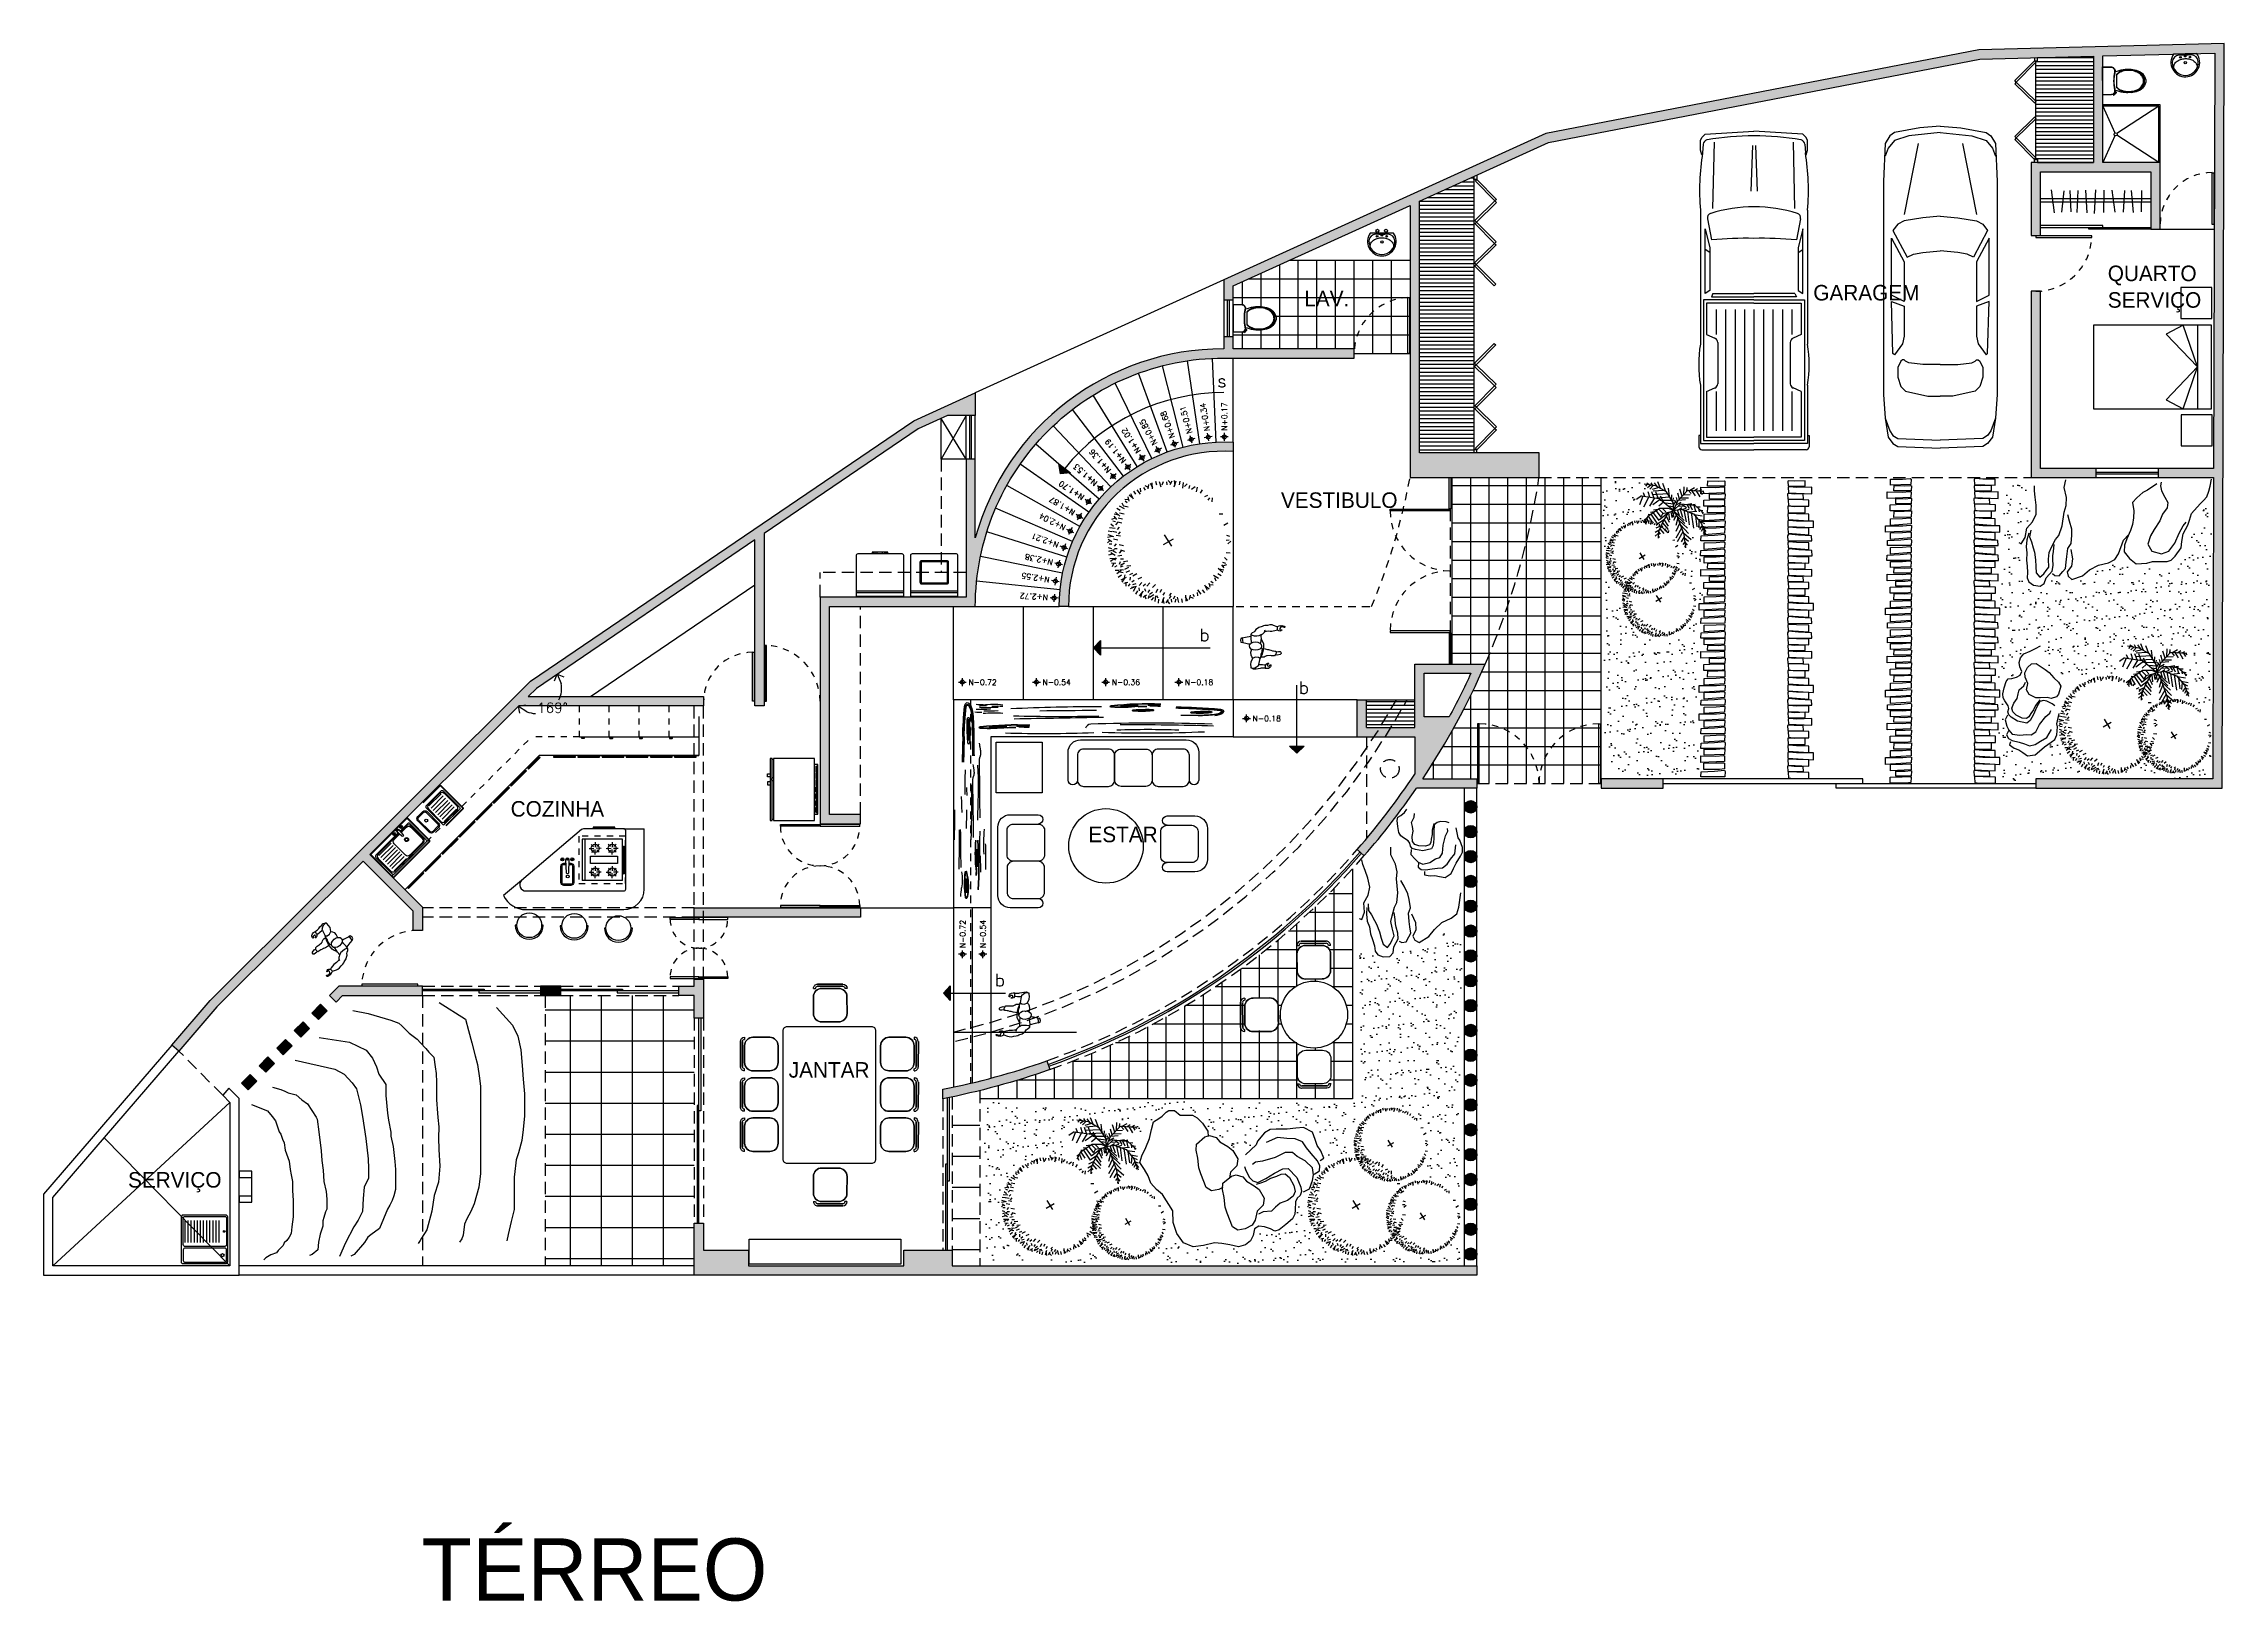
# Model space of a CAD drawing. Extents: x 2414.5 to 2499.6, y 2435.1 to 2467.4.
# Drawn here: x 2414.46 to 2449.57, y 2435.08 to 2460.16 of the extents above; entities that cross this region are included whole.
import ezdxf

# ---------------------------------------------------------------- set-up
doc = ezdxf.new("R2010")
doc.units = 0
doc.header["$LTSCALE"] = 4
doc.header["$MEASUREMENT"] = 0
doc.header["$PDMODE"] = 35
doc.header["$PDSIZE"] = 0.24
doc.linetypes.add('HIDDEN2', pattern=[0.1875, 0.125, -0.0625])
doc.linetypes.add('OCULTA1', pattern=[0.15, 0.1, -0.05])
doc.layers.get('0').update_dxf_attribs({"linetype": 'CONTINUOUS'})
doc.layers.get('Defpoints').update_dxf_attribs({"linetype": 'CONTINUOUS'})
for name, color, linetype in [('AMBIENTE', 7, 'CONTINUOUS'), ('calidad', 251, 'CONTINUOUS'), ('cotas', 7, 'CONTINUOUS'), ('MOBI', 7, 'CONTINUOUS'), ('MUE', 7, 'CONTINUOUS'), ('MUEBLES', 7, 'CONTINUOUS'), ('Muros', 2, 'CONTINUOUS'), ('NIVEL', 7, 'CONTINUOUS'), ('Pisos', 8, 'CONTINUOUS'), ('PUERTA', 7, 'CONTINUOUS'), ('SANI', 7, 'CONTINUOUS'), ('TREE', 7, 'CONTINUOUS')]:
    doc.layers.add(name, color=color, linetype=linetype)
doc.styles.add('INCESED901 NDLT BT', font='')
doc.styles.add('ROMANS', font='ROMANS.SHX')
doc.styles.get('INCESED901 NDLT BT').set_extended_font_data('Incised901 NdIt BT')
doc.dimstyles.new('1-100', dxfattribs={"dimtxt": 0.16, "dimasz": 0.16, "dimexe": 0, "dimexo": 0, "dimgap": 0.05, "dimtad": 0, "dimtih": 1, "dimtoh": 1, "dimzin": 1, "dimdsep": 46, "dimtxsty": 'ROMANS', "dimblk": 'OPEN90', "dimcen": 0, "dimse1": 1, "dimse2": 1, "dimclrd": 7, "dimclre": 7, "dimclrt": 2, "dimadec": 0, "dimazin": 0, "dimtfac": 1, "dimtofl": 0, "dimtmove": 0, "dimatfit": 3, "dimldrblk": 'OPEN90', "dimfxl": 1, "dimtolj": 1, "dimtzin": 1, "dimarcsym": 0})
pattern_1 = [(37.5, (0, 0), (-0.009449004, 0.289023565), [0, -0.228, 0, -0.255, 0, -0.24375]), (7.5, (0, 0), (0.265466506, 0.42332191), [0, -0.123, 0, -0.2055, 0, -0.07875]), (327.5, (-0.1845, 0), (0.46712128, 0.000848858), [0, -0.075, 0, -0.27, 0, -0.3525]), (317.5, (-0.1845, 0), (0.45091899, 0.131651335), [0, -0.0375, 0, -0.177, 0, -0.2025])]

# ---------------------------------------------------------------- blocks, each defined once
blk = doc.blocks.new('S-209')
blk.add_line((8.12, -17.899), (8.11, -17.909))
at = {"linetype": 'Continuous'}
for p, q in [((7.881, -18.292), (7.727, -18.137)), ((7.79, -17.979), (7.795, -17.983)), ((8.04, -18.229), (8.035, -18.224)), ((7.93, -18.35), (7.909, -18.352)), ((7.932, -18.364), (7.912, -18.367)), ((7.916, -18.382), (7.93, -18.379)), ((7.918, -18.397), (7.919, -18.41)), ((7.92, -18.411), (7.934, -18.408)), ((7.93, -18.379), (7.934, -18.375)), ((7.93, -18.38), (7.933, -18.407))]:
    blk.add_line(p, q, dxfattribs=at)
for points in [[(7.676, -18.127), (7.697, -18.098, -0.086549), (7.767, -17.985), (7.781, -17.969, -0.042987), (7.814, -17.938, -0.101197), (7.903, -17.87, -0.27979), (8.121, -17.872), (8.147, -17.897, -0.27979), (8.149, -18.116, -0.101197), (8.081, -18.204, -0.042987), (8.049, -18.238), (8.034, -18.251, -0.086549), (7.921, -18.322), (7.891, -18.344)], [(7.912, -18.367, -0.000147), (7.911, -18.365, -0.000264), (7.911, -18.363, -0.000185), (7.91, -18.359, -0.000473), (7.91, -18.359, -0.000008), (7.91, -18.355, -0.001562), (7.909, -18.353, -0.124491), (7.909, -18.353, -0.272659), (7.909, -18.353, -0.272659), (7.909, -18.353, -0.124491), (7.909, -18.353, -0.001562), (7.91, -18.355, -0.000008), (7.91, -18.359, -0.000473), (7.91, -18.359, -0.000185), (7.911, -18.363, -0.000264), (7.911, -18.365, -0.000182), (7.912, -18.367)], [(7.934, -18.375, -0.000303), (7.934, -18.373, -0.000706), (7.933, -18.371, -0.000002), (7.933, -18.367, -0.000278), (7.933, -18.367, -0.000204), (7.932, -18.364, -0.000208), (7.932, -18.361, -0.000265), (7.931, -18.359, -0.000185), (7.931, -18.356, -0.000475), (7.931, -18.356, -0.000008), (7.93, -18.353, -0.001574), (7.93, -18.351, -0.124305), (7.93, -18.351, -0.272823), (7.93, -18.351, -0.272823), (7.93, -18.351, -0.124305), (7.93, -18.351, -0.001574), (7.93, -18.353, -0.000008), (7.931, -18.356, -0.000475), (7.931, -18.356, -0.000185), (7.931, -18.359, -0.000265), (7.932, -18.361, -0.000208), (7.932, -18.364, -0.000204), (7.933, -18.367, -0.000278), (7.933, -18.367, -0.000002), (7.933, -18.371, -0.000706), (7.934, -18.373, -0.000303), (7.934, -18.375)]]:
    blk.add_lwpolyline(points, format="xyb", dxfattribs=at)
for points in [[(7.904, -18.433), (7.803, -18.534), (7.484, -18.216), (7.586, -18.114, -0.473386), (7.681, -18.135), (7.686, -18.143, 0.095339), (7.876, -18.333), (7.884, -18.338), (7.902, -18.353, -0.36066)], [(7.677, -18.139, 0.095007), (7.88, -18.342, -0.4553), (7.901, -18.429), (7.803, -18.528), (7.491, -18.216), (7.59, -18.118, -0.4553), (7.677, -18.139, -6.517447)]]:
    blk.add_lwpolyline(points, format="xyb", close=True, dxfattribs=at)
for centre, radius, start, end in [((8.088, -18.229), 0.391, 119.4698, 135.0078), ((8.085, -18.232), 0.381, 119.5153, 135.008), ((8.031, -18.134), 0.28, 100.6107, 118.991), ((8.028, -18.137), 0.27, 100.6984, 119.0342), ((8.005, -18.052), 0.183, 74.0858, 98.3275), ((8.008, -18.049), 0.193, 74.0858, 98.3275), ((8.021, -17.997), 0.125, 44.4601, 74.0858), ((8.024, -17.993), 0.135, 44.4991, 74.0858), ((8.025, -17.995), 0.135, 15.9142, 45.5009), ((7.919, -18.138), 0.193, 171.6725, 179.8604), ((7.974, -18.146), 0.248, 152.1416, 171.6725), ((7.916, -18.141), 0.183, 171.6725, 180.9536), ((7.971, -18.149), 0.238, 152.1416, 171.6725), ((8.039, -18.18), 0.321, 135, 152.1416), ((8.036, -18.183), 0.311, 135, 152.1416), ((7.836, -17.983), 0.311, 297.8584, 315), ((7.839, -17.98), 0.321, 297.8584, 315), ((7.787, -17.934), 0.381, 314.992, 330.4847), ((7.79, -17.931), 0.391, 314.9922, 330.5302), ((8.022, -17.998), 0.125, 15.9142, 45.5399), ((7.882, -17.99), 0.27, 330.9658, 349.3016), ((7.885, -17.987), 0.28, 331.009, 349.3893), ((7.966, -18.014), 0.183, 351.6725, 15.9142), ((7.97, -18.011), 0.193, 351.6725, 15.9142), ((7.878, -18.103), 0.183, 269.0464, 278.3275), ((7.873, -17.971), 0.321, 271.5178, 276.4497), ((7.87, -18.048), 0.238, 278.3275, 297.8584), ((7.873, -18.045), 0.248, 278.3275, 297.8584)]:
    blk.add_arc(centre, radius, start, end, dxfattribs=at)
blk = doc.blocks.new('Lavabo')
at = {"layer": 'MUE'}
for points in [[(0, 0.25), (0, -0.25, 0.608371), (0.49, 0, 0.608371)], [(0.46, 0, 0.424496), (0.169, 0.278, 0.402102), (0.025, 0.128, -0.026189), (0.025, -0.128, 0.402316), (0.169, -0.278, 0.424466)]]:
    blk.add_lwpolyline(points, format="xyb", close=True, dxfattribs=at)
blk.add_lwpolyline([(0.308, -0.247, -0.053668), (0.28, -0.25, -0.131299), (0.215, -0.233, -0.106584), (0.153, -0.177, -0.083724), (0.114, -0.099, -0.072562), (0.1, 0, -0.072562), (0.114, 0.099, -0.083724), (0.153, 0.177, -0.106584), (0.214, 0.233, -0.131299), (0.28, 0.25, -0.053949), (0.308, 0.247, -0.106584)], format="xyb", dxfattribs=at)
for centre, radius in [((0.047, 0), 0.0175), ((0.069, 0.102), 0.0175), ((0.19, 0), 0.025), ((0.069, -0.102), 0.0175)]:
    blk.add_circle(centre, radius, dxfattribs=at)
blk = doc.blocks.new('02PCAR03')
for p, q in [((-201, 30), (-203, 27)), ((-197, 33), (-201, 30)), ((-196, 30), (-198, 27)), ((-185, 35), (-197, 33)), ((-193, 32), (-196, 30)), ((-185, 35), (-193, 32)), ((-170, 36), (-185, 35)), ((-35, 36), (-170, 36)), ((-145, 29), (-144, 30)), ((-138, 24), (-145, 29)), ((-144, 30), (-111, 31)), ((-111, 31), (-114, 23)), ((-111, 23), (-107, 31)), ((-107, 31), (-71, 31)), ((-71, 31), (-86, 23)), ((-66, 30), (-83, 21)), ((-62, 27), (-66, 30)), ((-11, 35), (-35, 36)), ((-14, 33), (-19, 35)), ((-9, 29), (-14, 33)), ((-6, 32), (-11, 35)), ((-6, 20), (-9, 29)), ((-4, 29), (-6, 32)), ((-1, 13), (-4, 29)), ((-203, 27), (-204, 0)), ((-198, 27), (-199, 0)), ((-168, 22), (-171, 8)), ((-165, 25), (-168, 22)), ((-159, 27), (-165, 25)), ((-153, 27), (-159, 27)), ((-149, 25), (-153, 27)), ((-151, 11), (-150, 20)), ((-150, 20), (-149, 22)), ((-148, 24), (-149, 25)), ((-149, 22), (-148, 23)), ((-148, 23), (-148, 24)), ((-133, 23), (-138, 24)), ((-114, 23), (-133, 23)), ((-86, 23), (-111, 23)), ((-83, 21), (-81, 17)), ((-81, 17), (-80, 11)), ((-60, 23), (-62, 27)), ((-58, 11), (-60, 23)), ((-11, 14), (-56, 23)), ((-4, 0), (-6, 20)), ((-203, -27), (-204, 0)), ((-198, -27), (-199, 0)), ((-171, 8), (-171, 0)), ((-171, -8), (-171, 0)), ((-151, 0), (-151, 11)), ((-151, 0), (-151, -11)), ((-80, 11), (-79, 0)), ((-80, -11), (-79, 0)), ((-57, 0), (-58, 11)), ((-57, 0), (-58, -11)), ((-4, 0), (-6, -20)), ((0, 0), (-1, 13)), ((0, 0), (-1, -13)), ((-168, -22), (-171, -8)), ((-151, -11), (-150, -20)), ((-81, -17), (-80, -11)), ((-58, -11), (-60, -23)), ((-1, -13), (-4, -29)), ((-201, -30), (-203, -27)), ((-196, -30), (-198, -27)), ((-165, -25), (-168, -22)), ((-159, -27), (-165, -25)), ((-153, -27), (-159, -27)), ((-149, -25), (-153, -27)), ((-150, -20), (-149, -22)), ((-149, -22), (-148, -23)), ((-148, -24), (-149, -25)), ((-148, -23), (-148, -24)), ((-138, -24), (-145, -29)), ((-133, -23), (-138, -24)), ((-114, -23), (-133, -23)), ((-111, -31), (-114, -23)), ((-86, -23), (-111, -23)), ((-111, -23), (-107, -31)), ((-71, -31), (-86, -23)), ((-83, -21), (-81, -17)), ((-66, -30), (-83, -21)), ((-62, -27), (-66, -30)), ((-60, -23), (-62, -27)), ((-11, -14), (-56, -23)), ((-6, -20), (-9, -29)), ((-197, -33), (-201, -30)), ((-185, -35), (-197, -33)), ((-193, -32), (-196, -30)), ((-185, -35), (-193, -32)), ((-170, -36), (-185, -35)), ((-35, -36), (-170, -36)), ((-145, -29), (-144, -30)), ((-144, -30), (-111, -31)), ((-107, -31), (-71, -31)), ((-11, -35), (-35, -36)), ((-14, -33), (-19, -35)), ((-9, -29), (-14, -33)), ((-6, -32), (-11, -35)), ((-4, -29), (-6, -32))]:
    blk.add_line(p, q)
blk = doc.blocks.new('02PCAR06')
for p, q in [((-202, 33), (-202, 0)), ((-193, 35), (-200, 35)), ((-198, 34), (-198, 0)), ((-161, 34), (-198, 34)), ((-196, 32), (-196, 0)), ((-107, 32), (-196, 32)), ((-194, 30), (-194, 0)), ((-165.1, 30), (-194, 30)), ((-193, 34), (-193, 35)), ((-165.1, 30), (-162.8, 24.8)), ((-50, 34), (-135, 34)), ((-128.9, 30), (-131.2, 24.8)), ((-109, 30), (-128.9, 30)), ((-109, 0), (-109, 30)), ((-107, 0), (-107, 32)), ((-103, 31), (-62, 31)), ((-101, 28), (-103, 31)), ((-74, 28), (-101, 28)), ((-77, 28), (-75, 31)), ((-62, 31), (-74, 28)), ((-55.6, 29.5), (-69, 27)), ((-15, 33), (-12, 34)), ((-8.2, 32.2), (-13.7, 32.6)), ((-12, 34), (-6, 34)), ((-6, 34), (-4, 33)), ((-4, 33), (-2, 31)), ((-2, 31), (0, 0)), ((-165, 24), (-190, 24)), ((-113, 18), (-190, 18)), ((-133.9, 23), (-160.1, 23)), ((-113, 24), (-129, 24)), ((-105, 27), (-105, 0)), ((-103, 26), (-105, 27)), ((-103, 26), (-103, 0)), ((-49, 26), (-7, 25)), ((-113, 12), (-190, 12)), ((-113, 6), (-190, 6)), ((-9, 1), (-38, 2)), ((-202, -33), (-202, 0)), ((-198, -34), (-198, 0)), ((-196, -32), (-196, 0)), ((-194, -30), (-194, 0)), ((-113, 0), (-190, 0)), ((-113, -6), (-190, -6)), ((-113, -12), (-190, -12)), ((-109, 0), (-109, -30)), ((-107, 0), (-107, -32)), ((-105, -27), (-105, 0)), ((-103, -26), (-103, 0)), ((-9, -1), (-38, -2)), ((-2, -31), (0, 0)), ((-113, -18), (-190, -18)), ((-165, -24), (-190, -24)), ((-165.1, -30), (-162.8, -24.8)), ((-133.9, -23), (-160.1, -23)), ((-128.9, -30), (-131.2, -24.8)), ((-113, -24), (-129, -24)), ((-103, -26), (-105, -27)), ((-55.6, -29.5), (-69, -27)), ((-49, -26), (-7, -25)), ((-193, -35), (-200, -35)), ((-161, -34), (-198, -34)), ((-107, -32), (-196, -32)), ((-165.1, -30), (-194, -30)), ((-193, -34), (-193, -35)), ((-50, -34), (-135, -34)), ((-109, -30), (-128.9, -30)), ((-101, -28), (-103, -31)), ((-103, -31), (-62, -31)), ((-74, -28), (-101, -28)), ((-77, -28), (-75, -31)), ((-62, -31), (-74, -28)), ((-15, -33), (-12, -34)), ((-8.2, -32.2), (-13.7, -32.6)), ((-12, -34), (-6, -34)), ((-6, -34), (-4, -33)), ((-4, -33), (-2, -31))]:
    blk.add_line(p, q)
for centre, radius, start, end in [((-200, 33), 2, 90, 180), ((-148, -50), 85, 81.2026, 98.7974), ((-55, 26.6), 3, 17.6833, 100.6197), ((-37.7, -116.7), 151.2, 80.8754, 94.6813), ((-8.5, 29.2), 3, 11.6842, 85.6013), ((-191.1, -1), 188.1, 0.2928, 9.4083), ((-160.1, 26), 3, 203.9625, 270), ((-133.9, 26), 3, 270, 336.0375), ((-284.5, 5.5), 216.6, 358.5448, 5.6974), ((-136, 0.7), 88, 359.5117, 17.6833), ((-284.5, -5.5), 216.6, 354.3026, 1.4552), ((-136, -0.8), 88, 342.3167, 0.4883), ((-191.1, 1), 188.1, 350.5917, 359.7072), ((-160.1, -26), 3, 90, 156.0375), ((-133.9, -26), 3, 23.9625, 90), ((-55, -26.6), 3, 259.3803, 342.3167), ((-200, -33), 2, 180, 270), ((-148, 50), 85, 261.2026, 278.7974), ((-37.7, 116.7), 151.2, 265.3187, 279.1246), ((-8.5, -29.2), 3, 274.3987, 348.3158)]:
    blk.add_arc(centre, radius, start, end)
blk = doc.blocks.new('ARBOL-4')
at = {"layer": 'TREE', "color": 7, "linetype": 'ByBlock'}
for p, q in [((-0.322, 0.332), (-0.33, 0.359)), ((-0.29, 0.356), (-0.306, 0.373)), ((-0.305, 0.39), (-0.273, 0.383)), ((-0.278, 0.403), (-0.274, 0.37)), ((-0.267, 0.417), (-0.239, 0.391)), ((-0.236, 0.379), (-0.251, 0.425)), ((-0.212, 0.416), (-0.226, 0.444)), ((-0.175, 0.411), (-0.198, 0.45)), ((-0.171, 0.431), (-0.168, 0.459)), ((-0.132, 0.441), (-0.14, 0.462)), ((-0.133, 0.478), (-0.105, 0.46)), ((-0.102, 0.48), (-0.112, 0.447)), ((-0.087, 0.489), (-0.071, 0.454)), ((-0.073, 0.441), (-0.069, 0.49)), ((-0.036, 0.466), (-0.039, 0.497)), ((-0.004, 0.448), (-0.01, 0.492)), ((0.008, 0.465), (0.021, 0.489)), ((0.047, 0.459), (0.047, 0.482)), ((0.06, 0.493), (0.079, 0.466)), ((0.09, 0.483), (0.068, 0.457)), ((0.102, 0.436), (0.124, 0.48)), ((0.107, 0.486), (0.108, 0.448)), ((0.145, 0.445), (0.154, 0.475)), ((0.168, 0.416), (0.179, 0.46)), ((0.18, 0.401), (0.203, 0.415)), ((0.185, 0.427), (0.207, 0.445)), ((0.194, 0.365), (0.218, 0.373)), ((0.207, 0.381), (0.229, 0.395)), ((0.219, 0.407), (0.228, 0.428)), ((0.268, 0.413), (0.238, 0.397)), ((0.245, 0.433), (0.251, 0.401)), ((0.261, 0.365), (0.298, 0.397)), ((0.285, 0.409), (0.271, 0.373)), ((0.305, 0.357), (0.325, 0.381)), ((0.315, 0.321), (0.341, 0.357)), ((-0.425, 0.183), (-0.443, 0.204)), ((-0.431, 0.242), (-0.399, 0.249)), ((-0.404, 0.217), (-0.425, 0.226)), ((-0.354, 0.302), (-0.379, 0.322)), ((0.237, 0.333), (0.259, 0.347)), ((0.247, 0.301), (0.269, 0.315)), ((0.269, 0.242), (0.301, 0.25)), ((0.273, 0.282), (0.299, 0.302)), ((0.3, 0.208), (0.334, 0.219)), ((0.305, 0.321), (0.305, 0.344)), ((0.321, 0.308), (0.362, 0.307)), ((0.321, 0.285), (0.351, 0.287)), ((0.332, 0.255), (0.353, 0.267)), ((0.335, 0.325), (0.361, 0.333)), ((0.336, 0.198), (0.362, 0.204)), ((0.355, 0.172), (0.385, 0.182)), ((0.358, 0.293), (0.375, 0.309)), ((0.36, 0.224), (0.365, 0.248)), ((0.406, 0.28), (0.372, 0.277)), ((0.381, 0.238), (0.427, 0.254)), ((0.392, 0.307), (0.386, 0.275)), ((0.42, 0.27), (0.393, 0.242)), ((0.398, 0.198), (0.406, 0.22)), ((0.408, 0.18), (0.447, 0.166)), ((0.414, 0.177), (0.452, 0.2)), ((0.418, 0.214), (0.446, 0.229)), ((-0.462, 0.005), (-0.487, 0.019)), ((-0.483, 0.104), (-0.445, 0.106)), ((0.001, 0.04), (0.004, -0.068)), ((0.337, 0.136), (0.37, 0.132)), ((0.355, 0.093), (0.391, 0.092)), ((0.364, 0.013), (0.394, -0.002)), ((0.385, 0.072), (0.411, 0.069)), ((0.388, 0.013), (0.424, 0.012)), ((0.393, 0.041), (0.426, 0.04)), ((0.401, 0.158), (0.429, 0.15)), ((0.401, 0.127), (0.424, 0.131)), ((0.416, 0.088), (0.429, 0.109)), ((0.432, 0.012), (0.456, -0.005)), ((0.434, 0.173), (0.461, 0.17)), ((0.443, 0.134), (0.465, 0.143)), ((0.443, 0.075), (0.492, 0.072)), ((0.443, 0.05), (0.458, 0.068)), ((0.447, 0.03), (0.478, 0.003)), ((0.482, 0.104), (0.45, 0.114)), ((0.45, 0.006), (0.494, 0.013)), ((0.491, 0.09), (0.456, 0.074)), ((0.48, 0.135), (0.462, 0.108)), ((0.468, 0.039), (0.5, 0.042)), ((-0.475, -0.135), (-0.457, -0.107)), ((-0.438, -0.134), (-0.46, -0.143)), ((-0.429, -0.173), (-0.457, -0.17)), ((-0.039, -0.004), (0.054, -0.004)), ((0.335, -0.156), (0.361, -0.18)), ((0.348, -0.112), (0.371, -0.136)), ((0.367, -0.033), (0.4, -0.046)), ((0.371, -0.132), (0.395, -0.124)), ((0.385, -0.096), (0.415, -0.108)), ((0.388, -0.064), (0.411, -0.076)), ((0.391, -0.16), (0.411, -0.172)), ((0.398, -0.031), (0.434, -0.032)), ((0.411, -0.136), (0.428, -0.16)), ((0.418, -0.166), (0.462, -0.177)), ((0.421, -0.017), (0.444, -0.022)), ((0.423, -0.06), (0.442, -0.044)), ((0.432, -0.124), (0.452, -0.16)), ((0.435, -0.104), (0.455, -0.092)), ((0.439, -0.099), (0.482, -0.121)), ((0.448, -0.143), (0.478, -0.152)), ((0.488, -0.104), (0.45, -0.106)), ((0.486, -0.087), (0.459, -0.066)), ((0.461, -0.044), (0.484, -0.045)), ((0.467, -0.005), (0.492, -0.018)), ((0.495, -0.058), (0.468, -0.076)), ((-0.413, -0.214), (-0.441, -0.228)), ((-0.415, -0.27), (-0.389, -0.241)), ((-0.401, -0.28), (-0.367, -0.276)), ((-0.353, -0.293), (-0.37, -0.309)), ((-0.33, -0.325), (-0.357, -0.333)), ((-0.31, -0.321), (-0.337, -0.357)), ((0.235, -0.348), (0.261, -0.372)), ((0.255, -0.32), (0.281, -0.344)), ((0.281, -0.344), (0.305, -0.336)), ((0.291, -0.304), (0.315, -0.296)), ((0.301, -0.268), (0.325, -0.26)), ((0.318, -0.236), (0.345, -0.26)), ((0.323, -0.312), (0.359, -0.339)), ((0.327, -0.332), (0.335, -0.359)), ((0.328, -0.276), (0.355, -0.3)), ((0.351, -0.22), (0.378, -0.244)), ((0.359, -0.302), (0.383, -0.322)), ((0.367, -0.259), (0.399, -0.295)), ((0.411, -0.282), (0.375, -0.269)), ((0.378, -0.2), (0.401, -0.192)), ((0.415, -0.265), (0.399, -0.235)), ((0.435, -0.242), (0.403, -0.249)), ((0.409, -0.216), (0.43, -0.226)), ((0.43, -0.183), (0.447, -0.204)), ((-0.3, -0.357), (-0.32, -0.381)), ((-0.256, -0.365), (-0.293, -0.397)), ((-0.28, -0.409), (-0.267, -0.373)), ((-0.263, -0.413), (-0.233, -0.397)), ((-0.24, -0.433), (-0.246, -0.401)), ((-0.214, -0.406), (-0.223, -0.428)), ((-0.18, -0.427), (-0.202, -0.445)), ((-0.163, -0.416), (-0.174, -0.459)), ((-0.14, -0.445), (-0.15, -0.475)), ((-0.097, -0.436), (-0.119, -0.48)), ((-0.102, -0.486), (-0.103, -0.447)), ((-0.085, -0.483), (-0.063, -0.457)), ((-0.056, -0.493), (-0.074, -0.466)), ((-0.042, -0.458), (-0.043, -0.482)), ((-0.003, -0.465), (-0.016, -0.489)), ((0.008, -0.448), (0.015, -0.492)), ((0.041, -0.466), (0.044, -0.497)), ((0.077, -0.441), (0.074, -0.49)), ((0.092, -0.489), (0.076, -0.454)), ((0.107, -0.48), (0.117, -0.447)), ((0.137, -0.477), (0.11, -0.459)), ((0.137, -0.441), (0.145, -0.462)), ((0.148, -0.408), (0.174, -0.432)), ((0.175, -0.431), (0.172, -0.459)), ((0.179, -0.411), (0.202, -0.45)), ((0.204, -0.376), (0.231, -0.4)), ((0.216, -0.416), (0.231, -0.443)), ((0.24, -0.379), (0.256, -0.425)), ((0.272, -0.417), (0.244, -0.391)), ((0.31, -0.389), (0.278, -0.383)), ((0.282, -0.403), (0.279, -0.369)), ((0.295, -0.356), (0.311, -0.372))]:
    blk.add_line(p, q, dxfattribs=at)
blk = doc.blocks.new('desayunador')
at = {"layer": 'MOBI'}
for p, q in [((0.359, 1.222), (0.391, 1.203)), ((0.359, 1.222), (0.391, 1.203)), ((0.832, 0.992), (0.443, 1.217)), ((0.443, 1.217), (0.832, 0.992)), ((0.851, 1.024), (0.461, 1.249)), ((0.461, 1.249), (0.851, 1.024)), ((-1.024, 0.851), (-1.249, 0.461)), ((-1.249, 0.461), (-1.024, 0.851)), ((-0.992, 0.832), (-1.217, 0.443)), ((-1.217, 0.443), (-0.992, 0.832)), ((-0.922, 0.879), (-0.94, 0.846)), ((-0.922, 0.879), (-0.94, 0.846)), ((0.879, 0.922), (0.846, 0.94)), ((0.879, 0.922), (0.846, 0.94)), ((-1.222, 0.359), (-1.203, 0.391)), ((-1.222, 0.359), (-1.203, 0.391)), ((1.222, -0.359), (1.203, -0.391)), ((1.222, -0.359), (1.203, -0.391)), ((0.992, -0.832), (1.217, -0.443)), ((1.217, -0.443), (0.992, -0.832)), ((1.024, -0.851), (1.249, -0.461)), ((1.249, -0.461), (1.024, -0.851)), ((0.922, -0.879), (0.94, -0.846)), ((0.922, -0.879), (0.94, -0.846))]:
    blk.add_line(p, q, dxfattribs=at)
for points in [[(-0.532, 0.654, -0.414214), (-0.477, 0.449), (-0.627, 0.189, -0.414214), (-0.832, 0.134), (-1.092, 0.284, -0.414214), (-1.147, 0.489), (-0.997, 0.749, -0.414214), (-0.792, 0.804)], [(0.134, 0.832, 0.414214), (0.189, 0.627), (0.449, 0.477, 0.414214), (0.654, 0.532), (0.804, 0.792, 0.414214), (0.749, 0.997), (0.489, 1.147, 0.414214), (0.284, 1.092)], [(0.654, 0.532, -0.414214), (0.449, 0.477), (0.189, 0.627, -0.414214), (0.134, 0.832), (0.284, 1.092, -0.414214), (0.489, 1.147), (0.749, 0.997, -0.414214), (0.804, 0.792)], [(0.832, -0.134, 0.414214), (0.627, -0.189), (0.477, -0.449, 0.414214), (0.532, -0.654), (0.792, -0.804, 0.414214), (0.997, -0.749), (1.147, -0.489, 0.414214), (1.092, -0.284)], [(0.532, -0.654, -0.414214), (0.477, -0.449), (0.627, -0.189, -0.414214), (0.832, -0.134), (1.092, -0.284, -0.414214), (1.147, -0.489), (0.997, -0.749, -0.414214), (0.792, -0.804)]]:
    blk.add_lwpolyline(points, format="xyb", close=True, dxfattribs=at)
blk.add_circle((0, 0), 0.6, dxfattribs=at)
for centre, radius, start, end in [((0.424, 1.184), 0.075, 60, 150), ((0.424, 1.184), 0.075, 60, 150), ((0.424, 1.184), 0.0375, 60, 150), ((0.424, 1.184), 0.0375, 60, 150), ((-0.959, 0.814), 0.075, 60, 150), ((-0.959, 0.814), 0.075, 60, 150), ((-0.959, 0.814), 0.0375, 60, 150), ((-0.959, 0.814), 0.0375, 60, 150), ((0.814, 0.959), 0.0375, 330, 60), ((0.814, 0.959), 0.0375, 330, 60), ((0.814, 0.959), 0.075, 330, 60), ((0.814, 0.959), 0.075, 330, 60), ((-1.184, 0.424), 0.075, 150, 240), ((-1.184, 0.424), 0.075, 150, 240), ((-1.184, 0.424), 0.0375, 150, 240), ((-1.184, 0.424), 0.0375, 150, 240), ((1.184, -0.424), 0.075, 330, 60), ((1.184, -0.424), 0.075, 330, 60), ((1.184, -0.424), 0.0375, 330, 60), ((1.184, -0.424), 0.0375, 330, 60), ((0.959, -0.814), 0.075, 240, 330), ((0.959, -0.814), 0.075, 240, 330), ((0.959, -0.814), 0.0375, 240, 330), ((0.959, -0.814), 0.0375, 240, 330)]:
    blk.add_arc(centre, radius, start, end, dxfattribs=at)
blk = doc.blocks.new('ARBOL-8')
at = {"layer": 'TREE', "color": 7}
for points in [[(-0.298, 0.374), (-0.487, 0.403)], [(-0.443, 0.397), (-0.469, 0.369)], [(-0.394, 0.389), (-0.447, 0.419)], [(-0.383, 0.387), (-0.432, 0.346)], [(-0.342, 0.381), (-0.395, 0.324)], [(-0.35, 0.382), (-0.373, 0.427)], [(-0.271, 0.359), (-0.319, 0.423)], [(-0.128, 0.28), (-0.298, 0.374)], [(-0.227, 0.334), (-0.269, 0.441)], [(-0.141, 0.287), (-0.188, 0.412)], [(0.151, 0.239), (0.155, 0.361)], [(-0.533, 0.215), (-0.614, 0.156)], [(-0.507, 0.211), (-0.564, 0.068)], [(-0.533, 0.215), (-0.251, 0.174)], [(-0.475, 0.206), (-0.501, 0.264)], [(-0.411, 0.197), (-0.501, 0.032)], [(-0.243, 0.01), (-0.428, -0.116)], [(-0.396, 0.195), (-0.426, 0.281)], [(-0.32, 0.184), (-0.401, 0.05)], [(-0.33, 0.186), (-0.364, 0.281)], [(-0.249, 0.347), (-0.361, 0.316)], [(-0.107, 0.246), (-0.355, 0.234)], [(-0.228, 0.155), (-0.351, 0.068)], [(-0.169, 0.302), (-0.345, 0.289)], [(-0.264, 0.176), (-0.301, 0.281)], [(-0.074, 0.192), (-0.29, 0.179)], [(-0.253, 0.003), (-0.176, -0.074)], [(-0.013, -0.022), (-0.251, 0.174)], [(-0.176, 0.113), (-0.251, 0.05)], [(-0.094, 0.01), (-0.243, 0.01)], [(-0.04, 0.138), (-0.228, 0.139)], [(-0.167, 0.105), (-0.226, 0.21)], [(-0.191, 0.01), (-0.139, -0.043)], [(-0.015, 0.081), (-0.144, 0.095)], [(-0.016, 0.099), (-0.128, 0.28)], [(-0.014, 0.039), (-0.103, 0.051)], [(-0.082, 0.206), (-0.097, 0.339)], [(-0.013, -0.022), (-0.094, 0.01)], [(-0.048, 0.153), (-0.043, 0.23)], [(-0.026, 0.115), (-0.016, 0.181)], [(-0.013, -0.022), (-0.016, 0.099)], [(-0.015, 0.057), (0.007, 0.115)], [(-0.013, -0.022), (0.054, 0.137)], [(-0.013, -0.022), (0.098, 0.084)], [(0.036, 0.095), (-0.002, 0.147)], [(0.025, 0.068), (0.106, 0.115)], [(0.049, 0.126), (0.031, 0.189)], [(0.08, 0.164), (0.052, 0.257)], [(0.054, 0.137), (0.213, 0.306)], [(0.061, 0.049), (0.143, 0.054)], [(0.062, 0.145), (0.179, 0.156)], [(0.064, -0.008), (0.117, 0.026)], [(0.086, 0.072), (0.098, 0.084)], [(0.122, 0.209), (0.087, 0.324)], [(0.098, 0.183), (0.224, 0.184)], [(0.098, 0.084), (0.328, 0.063)], [(0.121, 0.082), (0.193, 0.026)], [(0.124, -0.007), (0.186, 0.016)], [(0.145, 0.233), (0.25, 0.238)], [(0.183, 0.076), (0.277, 0.091)], [(0.197, 0.289), (0.205, 0.348)], [(0.199, 0.075), (0.239, 0.01)], [(0.213, 0.306), (0.471, 0.29)], [(0.222, 0.305), (0.267, 0.251)], [(0.241, 0.304), (0.321, 0.348)], [(0.248, 0.07), (0.284, -0.011)], [(0.262, 0.069), (0.334, 0.083)], [(0.276, 0.302), (0.333, 0.217)], [(0.31, 0.064), (0.336, -0.032)], [(0.323, 0.299), (0.372, 0.333)], [(0.328, 0.063), (0.469, -0.064)], [(0.351, 0.298), (0.406, 0.199)], [(0.352, 0.041), (0.413, 0.038)], [(0.385, 0.011), (0.395, -0.043)], [(0.396, 0.295), (0.438, 0.318)], [(0.415, 0.294), (0.447, 0.238)], [(0.451, 0.292), (0.473, 0.266)], [(-0.429, -0.117), (-0.489, -0.225)], [(-0.439, -0.136), (-0.486, -0.177)], [(-0.477, -0.203), (-0.458, -0.243)], [(-0.444, -0.145), (-0.415, -0.23)], [(-0.389, -0.09), (-0.425, -0.086)], [(-0.423, -0.113), (-0.361, -0.211)], [(-0.319, -0.042), (-0.388, -0.052)], [(-0.378, -0.082), (-0.272, -0.243)], [(-0.343, -0.058), (-0.25, -0.18)], [(-0.26, -0.002), (-0.34, -0.014)], [(-0.247, -0.335), (-0.31, -0.374)], [(-0.215, -0.265), (-0.302, -0.306)], [(-0.297, -0.027), (-0.22, -0.127)], [(-0.172, -0.172), (-0.272, -0.243)], [(-0.176, -0.18), (-0.257, -0.359)], [(-0.113, -0.07), (-0.243, -0.169)], [(-0.237, -0.314), (-0.169, -0.39)], [(-0.191, -0.074), (-0.22, -0.127)], [(-0.217, -0.27), (-0.109, -0.38)], [(-0.194, -0.218), (-0.102, -0.327)], [(-0.076, -0.049), (-0.191, -0.074)], [(-0.109, -0.064), (-0.176, -0.18)], [(-0.169, -0.168), (-0.102, -0.274)], [(-0.135, -0.109), (-0.087, -0.211)], [(-0.013, -0.022), (-0.109, -0.064)], [(-0.095, -0.058), (-0.08, -0.169)], [(-0.058, -0.041), (-0.042, -0.127)], [(0.001, -0.044), (-0.042, -0.137)], [(-0.037, -0.032), (-0.008, -0.13)], [(-0.013, -0.022), (0.106, 0)], [(-0.013, -0.022), (0.046, -0.116)], [(0.03, -0.089), (-0.013, -0.18)], [(-0.006, -0.033), (0.158, -0.18)], [(0.056, -0.141), (0.024, -0.264)], [(0.084, -0.22), (0.024, -0.359)], [(0.115, -0.303), (0.024, -0.464)], [(0.039, -0.104), (0.165, -0.232)], [(0.046, -0.011), (0.076, -0.095)], [(0.046, -0.116), (0.15, -0.401)], [(0.068, -0.176), (0.21, -0.306)], [(0.089, -0.004), (0.128, -0.127)], [(0.097, -0.254), (0.224, -0.39)], [(0.106, 0), (0.306, -0.074)], [(0.149, -0.016), (0.187, -0.201)], [(0.165, -0.022), (0.239, 0)], [(0.209, -0.038), (0.239, -0.253)], [(0.224, -0.044), (0.358, -0.032)], [(0.268, -0.06), (0.306, -0.306)], [(0.306, -0.074), (0.432, -0.222)], [(0.315, -0.085), (0.447, -0.106)], [(0.336, -0.11), (0.358, -0.285)], [(0.379, -0.16), (0.491, -0.18)], [(0.396, -0.179), (0.387, -0.296)], [(0.447, -0.263), (0.402, -0.327)], [(0.407, -0.008), (0.459, -0.018)], [(0.412, -0.198), (0.484, -0.232)], [(0.432, -0.222), (0.499, -0.401)], [(0.462, -0.302), (0.432, -0.359)], [(0.435, -0.033), (0.454, -0.074)], [(0.45, -0.271), (0.499, -0.285)], [(0.466, -0.313), (0.506, -0.359)], [(-0.26, -0.39), (-0.309, -0.433)], [(-0.257, -0.359), (-0.265, -0.464)], [(-0.263, -0.432), (-0.241, -0.451)], [(-0.257, -0.359), (-0.228, -0.401)], [(0.137, -0.366), (0.046, -0.527)], [(0.156, -0.445), (0.106, -0.527)], [(0.167, -0.525), (0.135, -0.57)], [(0.143, -0.38), (0.269, -0.485)], [(0.15, -0.401), (0.18, -0.622)], [(0.158, -0.458), (0.224, -0.517)], [(0.174, -0.575), (0.165, -0.612)], [(0.168, -0.531), (0.202, -0.58)], [(0.483, -0.36), (0.462, -0.39)]]:
    blk.add_lwpolyline(points, dxfattribs=at)
blk = doc.blocks.new('CHAIR')
at = {"layer": 'MOBI'}
for p, q in [((0.551, -0.258), (0.267, -0.547)), ((0.267, -0.547), (0.551, -0.258)), ((0.575, -0.282), (0.291, -0.57)), ((0.291, -0.57), (0.575, -0.282)), ((0.574, -0.186), (0.551, -0.21)), ((0.574, -0.186), (0.551, -0.21)), ((0.196, -0.571), (0.219, -0.547)), ((0.196, -0.571), (0.219, -0.547))]:
    blk.add_line(p, q, dxfattribs=at)
for points in [[(-0.093, -0.287, -0.414214), (-0.095, -0.096), (0.095, 0.096, -0.414214), (0.286, 0.098), (0.478, -0.092, -0.414214), (0.48, -0.282), (0.29, -0.475, -0.414214), (0.099, -0.476)], [(0.286, 0.098, 0.414214), (0.095, 0.096), (-0.095, -0.096, 0.414214), (-0.093, -0.287), (0.099, -0.476, 0.414214), (0.29, -0.475), (0.48, -0.282, 0.414214), (0.478, -0.092)]]:
    blk.add_lwpolyline(points, format="xyb", close=True, dxfattribs=at)
for centre, radius, start, end in [((0.527, -0.234), 0.0338, 315.4707, 45.4707), ((0.527, -0.234), 0.0338, 315.4707, 45.4707), ((0.527, -0.234), 0.0675, 315.4707, 45.4707), ((0.527, -0.234), 0.0675, 315.4707, 45.4707), ((0.243, -0.523), 0.0675, 225.4707, 315.4707), ((0.243, -0.523), 0.0675, 225.4707, 315.4707), ((0.243, -0.523), 0.0338, 225.4707, 315.4707), ((0.243, -0.523), 0.0338, 225.4707, 315.4707)]:
    blk.add_arc(centre, radius, start, end, dxfattribs=at)
blk = doc.blocks.new('NIV')
at = {"layer": 'NIVEL', "color": 7}
for p, q in [((-0.15, 0), (0.15, 0)), ((0, -0.15), (0, 0.15))]:
    blk.add_line(p, q, dxfattribs=at)
at = {"layer": 'NIVEL', "color": 7, "const_width": 0.075}
for points in [[(0, 0.0375, 0.4142136), (-0.0375, 0, 1)], [(0, -0.0375, 0.4142136), (0.0375, 0, 1)]]:
    blk.add_lwpolyline(points, format="xyb", dxfattribs=at)
at = {"layer": 'NIVEL', "color": 7}
blk.add_circle((0, 0), 0.075, dxfattribs=at)
blk = doc.blocks.new('NIVEL')
at = {"layer": 'NIVEL', "xscale": 0.84375, "yscale": 0.84375, "zscale": 1.125}
blk.add_blockref('NIV', (0, 0), dxfattribs=at)
at = {"layer": 'NIVEL', "color": 2, "style": 'ROMANS'}
blk.add_attdef('NIVEL', (0.147, -0.052), '', height=0.113, dxfattribs=at)
blk = doc.blocks.new('_OPEN90')
at = {"color": 0, "linetype": 'ByBlock'}
for p, q in [((0, 0), (-1, 0)), ((-0.5, 0.5), (0, 0)), ((0, 0), (-0.5, -0.5))]:
    blk.add_line(p, q, dxfattribs=at)
blk = doc.blocks.new('*D11')
at = {"layer": 'cotas', "color": 7}
for start, end in [(333.203, 11.4677), (247.6417, 267.7124)]:
    blk.add_arc((2422.395, 2449.783), 0.406, start, end, dxfattribs=at)
at = {"layer": 'Defpoints', "color": 0}
for p in [(2428.543, 2453.961), (2422.395, 2449.783), (2422.395, 2449.783), (2422.475, 2449.385), (2419.605, 2447.002)]:
    blk.add_point(p, dxfattribs=at)
at = {"layer": 'cotas', "color": 7, "xscale": 0.16, "yscale": 0.16, "zscale": 0.16}
for p, rotation in [((2422.731, 2450.011), 112.8315136398178), ((2422.107, 2449.497), 146.2778838173622)]:
    blk.add_blockref('_OPEN90', p, dxfattribs=dict(at, rotation=rotation))
at = {"layer": 'cotas', "color": 2, "insert": (2422.653, 2449.47), "char_height": 0.16, "attachment_point": 5, "style": 'ROMANS'}
blk.add_mtext('\\A1;169°', dxfattribs=at)
blk = doc.blocks.new('Man-plan')
for points in [[(0.451, 0.661), (0.473, 0.663), (0.506, 0.667), (0.534, 0.665), (0.56, 0.664), (0.631, 0.677), (0.652, 0.683), (0.65, 0.722), (0.648, 0.732), (0.587, 0.756), (0.564, 0.763), (0.526, 0.765), (0.488, 0.756), (0.448, 0.752), (0.423, 0.746), (0.406, 0.738), (0.352, 0.723), (0.33, 0.706), (0.304, 0.687), (0.288, 0.66), (0.269, 0.648), (0.245, 0.634), (0.228, 0.621), (0.224, 0.608)], [(0.697, 0.751), (0.671, 0.741), (0.648, 0.732)], [(0.697, 0.751), (0.719, 0.752), (0.739, 0.75), (0.76, 0.745), (0.773, 0.734), (0.768, 0.723), (0.757, 0.722), (0.745, 0.731), (0.715, 0.733), (0.699, 0.723), (0.689, 0.703), (0.689, 0.703), (0.689, 0.69), (0.697, 0.68), (0.714, 0.684), (0.718, 0.682), (0.719, 0.677), (0.705, 0.668), (0.688, 0.665), (0.673, 0.669), (0.66, 0.675), (0.652, 0.683)], [(0.083, 0.553), (0.059, 0.544), (0.053, 0.517), (0.063, 0.483), (0.091, 0.479)], [(0.083, 0.553), (0.138, 0.565), (0.22, 0.581)], [(0.083, 0.553), (0.085, 0.515), (0.091, 0.479), (0.139, 0.468), (0.162, 0.462), (0.184, 0.458), (0.21, 0.456), (0.211, 0.456)], [(0.224, 0.608), (0.22, 0.567), (0.221, 0.535), (0.226, 0.497), (0.229, 0.472)], [(0.224, 0.608), (0.243, 0.599), (0.276, 0.59), (0.32, 0.59), (0.358, 0.591), (0.377, 0.602), (0.386, 0.607), (0.395, 0.61), (0.414, 0.619), (0.426, 0.63), (0.442, 0.644), (0.451, 0.661), (0.445, 0.677)], [(0.253, 0.23), (0.24, 0.248), (0.228, 0.274), (0.224, 0.324), (0.236, 0.372)], [(0.39, 0.4), (0.402, 0.376), (0.401, 0.354), (0.396, 0.321), (0.384, 0.294), (0.384, 0.26), (0.37, 0.222)], [(0.386, 0.607), (0.385, 0.579), (0.388, 0.547), (0.385, 0.517), (0.384, 0.517), (0.378, 0.467)], [(0.42, 0.381), (0.452, 0.378), (0.452, 0.378), (0.49, 0.369), (0.506, 0.366), (0.522, 0.36), (0.542, 0.357), (0.569, 0.346), (0.586, 0.345), (0.608, 0.343), (0.625, 0.341), (0.625, 0.341), (0.629, 0.319), (0.629, 0.306), (0.62, 0.286), (0.605, 0.268), (0.577, 0.265), (0.553, 0.266), (0.538, 0.269), (0.486, 0.268), (0.475, 0.266), (0.453, 0.254), (0.434, 0.246), (0.414, 0.243), (0.392, 0.243), (0.38, 0.248)], [(0.388, 0.535), (0.411, 0.495), (0.423, 0.459), (0.423, 0.415), (0.42, 0.363), (0.402, 0.291), (0.384, 0.26)], [(0.253, 0.228), (0.224, 0.171), (0.218, 0.128), (0.22, 0.087), (0.224, 0.071), (0.256, 0.068), (0.287, 0.071), (0.287, 0.071), (0.314, 0.086), (0.346, 0.109), (0.35, 0.127), (0.37, 0.222), (0.344, 0.241), (0.299, 0.245), (0.255, 0.228)], [(0.351, 0.127), (0.41, 0.124), (0.443, 0.122), (0.455, 0.112), (0.455, 0.098), (0.451, 0.083), (0.445, 0.068), (0.42, 0.066), (0.404, 0.066), (0.388, 0.065), (0.388, 0.065), (0.372, 0.062), (0.34, 0.056), (0.308, 0.053), (0.264, 0.049), (0.226, 0.071)], [(0.452, 0.114), (0.475, 0.139), (0.496, 0.147), (0.507, 0.149), (0.513, 0.141), (0.513, 0.141), (0.501, 0.134), (0.49, 0.127), (0.486, 0.12), (0.487, 0.11), (0.494, 0.102), (0.508, 0.1), (0.52, 0.102), (0.528, 0.111), (0.534, 0.124), (0.545, 0.123), (0.546, 0.111), (0.543, 0.1), (0.537, 0.089), (0.528, 0.077), (0.507, 0.064), (0.479, 0.059), (0.46, 0.063), (0.446, 0.072)], [(0.628, 0.326), (0.642, 0.331), (0.669, 0.334), (0.696, 0.334), (0.706, 0.322), (0.708, 0.302), (0.692, 0.289), (0.648, 0.277), (0.648, 0.277), (0.627, 0.281), (0.614, 0.278)]]:
    blk.add_lwpolyline(points)
blk.add_ellipse((0.297, 0.423), major_axis=(0.0987, -0.0008), ratio=0.694695)
blk = doc.blocks.new('FRIG')
at = {"layer": 'MUE'}
for p, q in [((0, 0.65), (0, 0.05)), ((1, 0.65), (0, 0.65)), ((1, 0.05), (1, 0.65)), ((0, 0.05), (1, 0.05)), ((0.02, 0.05), (0.02, 0.03)), ((0.313, 0.05), (0.313, 0.03)), ((0.333, 0.03), (0.333, 0)), ((0.343, 0.03), (0.343, 0)), ((0.363, 0.05), (0.363, 0.03)), ((0.98, 0.03), (0.98, 0.05))]:
    blk.add_line(p, q, dxfattribs=at)
for points in [[(0.9, 0.65), (0.9, 0.701), (0.1, 0.701), (0.1, 0.65)], [(0, 0.03), (0, 0), (0.333, 0)], [(0.333, 0.03), (0, 0.03)], [(0.298, 0), (0.298, -0.035), (0.248, -0.035), (0.248, 0)], [(0.343, 0), (1, 0), (1, 0.03), (0.343, 0.03)], [(0.378, 0), (0.378, -0.035), (0.428, -0.035), (0.428, 0)]]:
    blk.add_lwpolyline(points, dxfattribs=at)
for points in [[(0.209, 0.685), (0.134, 0.685, 1), (0.134, 0.67), (0.209, 0.67, 1), (0.209, 0.685)], [(0.316, 0.685), (0.241, 0.685, 1), (0.241, 0.67), (0.316, 0.67, 1), (0.316, 0.685)], [(0.429, 0.685), (0.354, 0.685, 1), (0.354, 0.67), (0.429, 0.67, 1), (0.429, 0.685)], [(0.463, 0.685), (0.537, 0.685, -1), (0.537, 0.67), (0.463, 0.67, -1), (0.463, 0.685)], [(0.571, 0.685), (0.646, 0.685, -1), (0.646, 0.67), (0.571, 0.67, -1), (0.571, 0.685)], [(0.684, 0.685), (0.759, 0.685, -1), (0.759, 0.67), (0.684, 0.67, -1), (0.684, 0.685)], [(0.791, 0.685), (0.866, 0.685, -1), (0.866, 0.67), (0.791, 0.67, -1), (0.791, 0.685)]]:
    blk.add_lwpolyline(points, format="xyb", dxfattribs=at)
blk = doc.blocks.new('EST')
for p, q in [((9.543, 13.332), (9.074, 12.863)), ((9.129, 12.96), (9.446, 13.277)), ((9.138, 12.951), (9.455, 13.268)), ((9.323, 12.999), (9.407, 13.083)), ((9.629, 12.692), (9.323, 12.999)), ((9.407, 13.083), (9.713, 12.776)), ((9.446, 13.235), (9.434, 13.247)), ((9.452, 13.241), (9.44, 13.253)), ((9.455, 13.268), (9.446, 13.277)), ((9.524, 13.121), (9.473, 13.122)), ((9.494, 13.188), (9.549, 13.133)), ((9.494, 13.188), (9.549, 13.133)), ((9.494, 13.051), (9.549, 13.106)), ((9.543, 13.332), (10.002, 12.873)), ((9.561, 13.081), (9.56, 13.03)), ((9.564, 13.158), (9.565, 13.209)), ((9.631, 13.188), (9.576, 13.133)), ((9.631, 13.051), (9.576, 13.106)), ((9.601, 13.118), (9.652, 13.117)), ((9.688, 12.994), (9.743, 12.939)), ((9.688, 12.994), (9.743, 12.939)), ((9.758, 12.964), (9.759, 13.015)), ((9.825, 12.994), (9.77, 12.939)), ((9.074, 12.863), (9.533, 12.404)), ((9.138, 12.951), (9.129, 12.96)), ((9.165, 12.954), (9.153, 12.966)), ((9.171, 12.96), (9.159, 12.972)), ((9.254, 12.848), (9.202, 12.847)), ((9.224, 12.918), (9.279, 12.863)), ((9.224, 12.918), (9.279, 12.863)), ((9.224, 12.781), (9.279, 12.836)), ((9.291, 12.888), (9.289, 12.939)), ((9.293, 12.811), (9.295, 12.76)), ((9.361, 12.918), (9.305, 12.863)), ((9.361, 12.781), (9.305, 12.836)), ((9.331, 12.851), (9.382, 12.852)), ((9.448, 12.654), (9.396, 12.652)), ((9.418, 12.724), (9.473, 12.668)), ((9.418, 12.724), (9.473, 12.668)), ((9.418, 12.587), (9.473, 12.642)), ((9.485, 12.694), (9.483, 12.745)), ((9.5, 12.437), (9.969, 12.906)), ((9.555, 12.724), (9.5, 12.668)), ((9.555, 12.587), (9.5, 12.642)), ((9.525, 12.656), (9.576, 12.658)), ((9.533, 12.404), (10.002, 12.873)), ((9.713, 12.776), (9.629, 12.692)), ((9.718, 12.927), (9.667, 12.928)), ((9.688, 12.857), (9.743, 12.912)), ((9.755, 12.887), (9.754, 12.836)), ((9.825, 12.857), (9.77, 12.912)), ((9.795, 12.924), (9.846, 12.923)), ((9.488, 12.617), (9.489, 12.565))]:
    blk.add_line(p, q)
for centre in [(9.562, 13.12), (9.757, 12.926), (9.292, 12.849), (9.486, 12.655)]:
    blk.add_circle(centre, 0.0659)
blk = doc.blocks.new('TARJA')
at = {"layer": 'MUEBLES'}
for p, q in [((-0.051, -0.112), (-0.329, -0.112)), ((-0.051, -0.112), (-0.329, -0.112)), ((-0.051, -0.112), (-0.329, -0.112)), ((-0.051, -0.162), (-0.329, -0.162)), ((-0.051, -0.162), (-0.329, -0.162)), ((-0.051, -0.162), (-0.329, -0.162)), ((-0.051, -0.212), (-0.329, -0.212)), ((-0.051, -0.212), (-0.329, -0.212)), ((-0.051, -0.212), (-0.329, -0.212)), ((-0.051, -0.262), (-0.329, -0.262)), ((-0.051, -0.262), (-0.329, -0.262)), ((-0.051, -0.262), (-0.329, -0.262)), ((-0.051, -0.312), (-0.329, -0.312)), ((-0.051, -0.312), (-0.329, -0.312)), ((-0.051, -0.312), (-0.329, -0.312)), ((-0.051, -0.362), (-0.329, -0.362)), ((-0.051, -0.362), (-0.329, -0.362)), ((-0.051, -0.362), (-0.329, -0.362)), ((-0.051, -0.412), (-0.329, -0.412)), ((-0.051, -0.412), (-0.329, -0.412)), ((-0.051, -0.412), (-0.329, -0.412)), ((-0.051, -0.462), (-0.329, -0.462)), ((-0.051, -0.462), (-0.329, -0.462)), ((-0.051, -0.462), (-0.329, -0.462))]:
    blk.add_line(p, q, dxfattribs=at)
for points in [[(0.403, 0), (-0.402, 0, 0.414214), (-0.422, -0.02), (-0.422, -0.515, 0.414214), (-0.402, -0.535), (0.403, -0.535, 0.414214), (0.423, -0.515), (0.423, -0.02, 0.414214)], [(0.403, 0), (-0.402, 0, 0.414214), (-0.422, -0.02), (-0.422, -0.515, 0.414214), (-0.402, -0.535), (0.403, -0.535, 0.414214), (0.423, -0.515), (0.423, -0.02, 0.414214)], [(0.403, 0), (-0.402, 0, 0.414214), (-0.422, -0.02), (-0.422, -0.515, 0.414214), (-0.402, -0.535), (0.403, -0.535, 0.414214), (0.423, -0.515), (0.423, -0.02, 0.414214)], [(0.403, -0.01), (-0.402, -0.01, 0.414214), (-0.412, -0.02), (-0.412, -0.515, 0.414214), (-0.402, -0.525), (0.403, -0.525, 0.414214), (0.413, -0.515), (0.413, -0.02, 0.414214)], [(0.403, -0.01), (-0.402, -0.01, 0.414214), (-0.412, -0.02), (-0.412, -0.515, 0.414214), (-0.402, -0.525), (0.403, -0.525, 0.414214), (0.413, -0.515), (0.413, -0.02, 0.414214)], [(0.403, -0.01), (-0.402, -0.01, 0.414214), (-0.412, -0.02), (-0.412, -0.515, 0.414214), (-0.402, -0.525), (0.403, -0.525, 0.414214), (0.413, -0.515), (0.413, -0.02, 0.414214)], [(0.191, -0.042), (0.183, -0.157, -0.932992), (0.152, -0.157), (0.144, -0.042, -1.071821)], [(0.191, -0.042), (0.183, -0.157, -0.932992), (0.152, -0.157), (0.144, -0.042, -1.071821)], [(0.191, -0.042), (0.183, -0.157, -0.932992), (0.152, -0.157), (0.144, -0.042, -1.071821)]]:
    blk.add_lwpolyline(points, format="xyb", close=True, dxfattribs=at)
for points in [[(0.146, -0.077), (-0.362, -0.077, 0.414214), (-0.387, -0.102), (-0.387, -0.475, 0.414214), (-0.362, -0.5), (0.363, -0.5, 0.414214), (0.388, -0.475), (0.388, -0.102, 0.414214), (0.363, -0.077), (0.189, -0.077, 0.414214)], [(0.146, -0.077), (-0.362, -0.077, 0.414214), (-0.387, -0.102), (-0.387, -0.475, 0.414214), (-0.362, -0.5), (0.363, -0.5, 0.414214), (0.388, -0.475), (0.388, -0.102, 0.414214), (0.363, -0.077), (0.189, -0.077, 0.414214)], [(0.146, -0.077), (-0.362, -0.077, 0.414214), (-0.387, -0.102), (-0.387, -0.475, 0.414214), (-0.362, -0.5), (0.363, -0.5, 0.414214), (0.388, -0.475), (0.388, -0.102, 0.414214), (0.363, -0.077), (0.189, -0.077, 0.414214)], [(0.147, -0.09), (-0.322, -0.09, 0.414214), (-0.372, -0.14), (-0.372, -0.425, 0.414214), (-0.322, -0.475), (0.323, -0.475, 0.414214), (0.373, -0.425), (0.373, -0.14, 0.414214), (0.323, -0.09), (0.188, -0.09, 0.414214)], [(0.147, -0.09), (-0.322, -0.09, 0.414214), (-0.372, -0.14), (-0.372, -0.425, 0.414214), (-0.322, -0.475), (0.323, -0.475, 0.414214), (0.373, -0.425), (0.373, -0.14, 0.414214), (0.323, -0.09), (0.188, -0.09, 0.414214)], [(0.147, -0.09), (-0.322, -0.09, 0.414214), (-0.372, -0.14), (-0.372, -0.425, 0.414214), (-0.322, -0.475), (0.323, -0.475, 0.414214), (0.373, -0.425), (0.373, -0.14, 0.414214), (0.323, -0.09), (0.188, -0.09, 0.414214)], [(0.187, -0.105), (0.308, -0.105, -0.414214), (0.358, -0.155), (0.358, -0.415, -0.414214), (0.308, -0.465), (0.028, -0.465, -0.414214), (-0.022, -0.415), (-0.022, -0.155, -0.414214), (0.028, -0.105), (0.148, -0.105, -0.414214)], [(0.187, -0.105), (0.308, -0.105, -0.414214), (0.358, -0.155), (0.358, -0.415, -0.414214), (0.308, -0.465), (0.028, -0.465, -0.414214), (-0.022, -0.415), (-0.022, -0.155, -0.414214), (0.028, -0.105), (0.148, -0.105, -0.414214)], [(0.187, -0.105), (0.308, -0.105, -0.414214), (0.358, -0.155), (0.358, -0.415, -0.414214), (0.308, -0.465), (0.028, -0.465, -0.414214), (-0.022, -0.415), (-0.022, -0.155, -0.414214), (0.028, -0.105), (0.148, -0.105, -0.414214)]]:
    blk.add_lwpolyline(points, format="xyb", dxfattribs=at)
for centre, radius in [((0.087, -0.04), 0.024), ((0.087, -0.04), 0.024), ((0.087, -0.04), 0.024), ((0.087, -0.04), 0.0137), ((0.087, -0.04), 0.0137), ((0.087, -0.04), 0.0137), ((0.167, -0.248), 0.0323), ((0.167, -0.248), 0.0323), ((0.167, -0.248), 0.0323), ((0.167, -0.248), 0.0231), ((0.167, -0.248), 0.0231), ((0.167, -0.248), 0.0231), ((0.167, -0.04), 0.0116), ((0.167, -0.04), 0.0116), ((0.167, -0.04), 0.0116), ((0.248, -0.04), 0.024), ((0.248, -0.04), 0.024), ((0.248, -0.04), 0.024), ((0.248, -0.04), 0.0137), ((0.248, -0.04), 0.0137), ((0.248, -0.04), 0.0137)]:
    blk.add_circle(centre, radius, dxfattribs=at)

msp = doc.modelspace()

# ---------------------------------------------------------------- hatches: boundary and pattern name
at = {"layer": 'calidad'}
for points in [[(2436.611, 2457.627), (2438.691, 2458.572), (2445.633, 2459.915), (2447.461, 2459.96), (2447.461, 2458.25), (2446.461, 2458.25), (2446.461, 2457.075), (2446.611, 2457.075), (2446.611, 2458.1), (2448.386, 2458.1), (2448.386, 2457.175), (2448.536, 2457.175), (2448.536, 2458.25), (2447.611, 2458.25), (2447.611, 2459.964), (2449.415, 2460.009), (2449.397, 2453.325), (2448.504, 2453.325), (2448.504, 2453.175), (2449.397, 2453.175), (2449.383, 2448.325), (2446.536, 2448.325), (2446.536, 2448.175), (2449.533, 2448.175), (2449.565, 2460.163), (2445.617, 2460.064), (2438.645, 2458.716), (2433.461, 2456.36), (2433.461, 2456.04), (2433.611, 2456.04), (2433.611, 2456.264), (2436.461, 2457.559), (2436.461, 2453.175), (2438.536, 2453.175), (2438.536, 2453.575), (2436.611, 2453.575)], [(2447.504, 2453.175), (2447.504, 2453.325), (2446.611, 2453.325), (2446.611, 2456.175), (2446.461, 2456.175), (2446.461, 2453.175)], [(2416.637, 2443.941), (2416.524, 2444.039), (2417.141, 2444.757), (2422.299, 2449.899), (2428.469, 2454.092), (2429.461, 2454.542), (2429.461, 2454.174), (2429.013, 2454.174), (2428.542, 2453.96), (2426.061, 2452.274), (2426.061, 2449.499), (2425.911, 2449.499), (2425.911, 2452.172), (2422.394, 2449.783), (2422.26, 2449.649), (2425.086, 2449.649), (2425.086, 2449.499), (2422.11, 2449.499), (2419.711, 2447.108), (2420.558, 2446.258), (2420.558, 2445.887), (2420.408, 2445.887), (2420.408, 2446.196), (2419.605, 2447.002), (2417.251, 2444.655)], [(2440.536, 2448.174), (2440.536, 2448.324), (2439.536, 2448.324), (2439.536, 2448.174)], [(2437.536, 2447.875, 1), (2437.336, 2447.875, 1)], [(2437.536, 2447.475, 1), (2437.336, 2447.475, 1)], [(2437.336, 2447.075, 1), (2437.536, 2447.075, 1)], [(2437.536, 2446.675, 1), (2437.336, 2446.675, 1)], [(2424.936, 2446.25), (2427.611, 2446.25), (2427.611, 2446.1), (2424.936, 2446.1)], [(2437.536, 2446.275, 1), (2437.336, 2446.275, 1)], [(2437.536, 2445.875, 1), (2437.336, 2445.875, 1)], [(2437.536, 2445.475, 1), (2437.336, 2445.475, 1)], [(2424.936, 2444.987), (2424.936, 2445.1), (2425.086, 2445.1), (2425.086, 2444.987), (2425.086, 2444.475), (2424.936, 2444.475), (2424.936, 2444.837), (2424.686, 2444.837), (2424.686, 2444.987)], [(2437.336, 2445.075, 1), (2437.536, 2445.075, 1)], [(2418.886, 2444.449), (2419.027, 2444.59), (2418.921, 2444.696), (2418.78, 2444.555)], [(2419.275, 2444.837), (2420.559, 2444.837), (2420.559, 2444.987), (2419.213, 2444.987), (2419.063, 2444.838), (2419.169, 2444.731)], [(2422.459, 2444.837), (2422.786, 2444.837), (2422.786, 2444.987), (2422.459, 2444.987)], [(2437.536, 2444.675, 1), (2437.336, 2444.675, 1)], [(2418.602, 2444.166), (2418.744, 2444.308), (2418.638, 2444.414), (2418.496, 2444.273)], [(2437.536, 2444.275, 1), (2437.336, 2444.275, 1)], [(2418.319, 2443.884), (2418.461, 2444.025), (2418.355, 2444.131), (2418.213, 2443.99)], [(2437.536, 2443.875, 1), (2437.336, 2443.875, 1)], [(2418.036, 2443.602), (2418.177, 2443.743), (2418.071, 2443.849), (2417.93, 2443.708)], [(2417.753, 2443.319), (2417.894, 2443.46), (2417.788, 2443.567), (2417.647, 2443.425)], [(2437.536, 2443.475, 1), (2437.336, 2443.475, 1)], [(2437.336, 2443.075, 1), (2437.536, 2443.075, 1)], [(2437.336, 2442.675, 1), (2437.536, 2442.675, 1)], [(2437.336, 2442.275, 1), (2437.536, 2442.275, 1)], [(2437.536, 2441.875, 1), (2437.336, 2441.875, 1)], [(2437.336, 2441.475, 1), (2437.536, 2441.475, 1)], [(2437.536, 2440.487), (2437.536, 2440.337), (2424.936, 2440.337), (2424.936, 2441.175), (2425.086, 2441.175), (2425.086, 2440.737), (2425.811, 2440.737), (2425.811, 2440.487), (2428.311, 2440.487), (2428.311, 2440.737), (2429.086, 2440.737), (2429.086, 2440.487)], [(2437.536, 2441.075, 1), (2437.336, 2441.075, 1)], [(2437.536, 2440.675, 1), (2437.336, 2440.675, 1)]]:
    msp.add_hatch(color=256, dxfattribs=at).paths.add_polyline_path(points)
h = msp.add_hatch(color=256, dxfattribs=at)
edge = h.paths.add_edge_path()
edge.add_line((2427.611, 2447.6), (2427.611, 2447.75))
edge.add_line((2427.611, 2447.75), (2427.111, 2447.75))
edge.add_line((2427.111, 2447.75), (2427.111, 2451.1))
edge.add_line((2427.111, 2451.1), (2429.461, 2451.1))
edge.add_arc((2433.461, 2451.1), 4, 90, 180, ccw=False)
edge.add_line((2433.461, 2455.1), (2435.561, 2455.1))
edge.add_line((2435.561, 2455.1), (2435.561, 2455.25))
edge.add_line((2435.561, 2455.25), (2433.611, 2455.25))
edge.add_line((2433.611, 2455.25), (2433.611, 2455.44))
edge.add_line((2433.611, 2455.44), (2433.461, 2455.44))
edge.add_line((2433.461, 2455.44), (2433.461, 2455.25))
edge.add_arc((2433.461, 2451.1), 4.15, 90, 164.5483)
edge.add_line((2429.461, 2452.205), (2429.461, 2453.475))
edge.add_line((2429.461, 2453.475), (2429.311, 2453.475))
edge.add_line((2429.311, 2453.475), (2429.311, 2451.25))
edge.add_line((2429.311, 2451.25), (2426.961, 2451.25))
edge.add_line((2426.961, 2451.25), (2426.961, 2447.75))
edge.add_line((2426.961, 2447.75), (2426.961, 2447.6))
edge.add_line((2426.961, 2447.6), (2427.611, 2447.6))
h = msp.add_hatch(color=256, dxfattribs=at)
edge = h.paths.add_edge_path()
edge.add_line((2433.611, 2453.745), (2433.611, 2453.595))
edge.add_arc((2433.461, 2451.1), 2.5, 86.5602, 180)
edge.add_line((2430.961, 2451.1), (2430.811, 2451.1))
edge.add_arc((2433.461, 2451.1), 2.65, 86.7551, 180, ccw=False)
h = msp.add_hatch(color=256, dxfattribs=at)
h.paths.add_polyline_path([(2435.611, 2447.189), (2435.723, 2447.089, 0.028563), (2436.563, 2448.174), (2437.536, 2448.174), (2437.536, 2448.324), (2436.664, 2448.324, 0.043911), (2437.671, 2450.175), (2436.536, 2450.175), (2436.536, 2449.15), (2435.761, 2449.15), (2435.761, 2449.6), (2435.611, 2449.6), (2435.611, 2449), (2436.536, 2449), (2436.536, 2448.403, -0.032181)])
h.paths.add_polyline_path([(2436.686, 2449.325), (2436.686, 2450.025), (2437.44, 2450.025, -0.016486), (2437.09, 2449.325)], flags=16)
h = msp.add_hatch(color=256, dxfattribs=at)
edge = h.paths.add_edge_path()
edge.add_arc((2426.653, 2454.974), 11.868, 281.0893, 289.49)
edge.add_line((2430.613, 2443.786), (2430.663, 2443.645))
edge.add_arc((2426.653, 2454.974), 12.018, 280.9492, 289.49, ccw=False)
edge.add_line((2428.936, 2443.175), (2428.936, 2443.328))
at = {"layer": 'MUEBLES'}
h = msp.add_hatch(dxfattribs=at)
h.set_pattern_fill('ANSI31', color=8, scale=0.5, angle=135, style=0)
h.paths.add_polyline_path([(2446.536, 2458.964), (2446.542, 2458.958), (2446.536, 2458.952), (2446.536, 2458.3), (2446.561, 2458.3), (2446.561, 2458.25), (2447.461, 2458.25), (2447.461, 2459.96), (2446.561, 2459.938), (2446.561, 2459.887), (2446.536, 2459.887), (2446.536, 2459.235), (2446.542, 2459.229), (2446.536, 2459.223)])
h = msp.add_hatch(dxfattribs=at)
h.set_pattern_fill('ANSI31', color=8, scale=0.5, angle=135, style=0)
h.paths.add_polyline_path([(2436.611, 2453.575), (2437.486, 2453.575), (2437.486, 2453.625), (2437.486, 2458.025), (2436.611, 2457.627)])
h = msp.add_hatch(dxfattribs=at)
h.set_pattern_fill('ANSI31', color=8, scale=0.5, angle=135, style=0)
h.set_pattern_definition([(180, (0, -0.175), (-1e-17, -0.0625), [])])
h.paths.add_polyline_path([(2436.536, 2449.15), (2436.536, 2449.57), (2435.761, 2449.57), (2435.761, 2449.15)])
at = {"layer": 'Muros'}
h = msp.add_hatch(color=7, dxfattribs=at)
h.paths.add_polyline_path([(2430.993, 2453.252), (2430.806, 2453.396), (2430.814, 2453.341), (2430.937, 2453.246)])
h.paths.add_polyline_path([(2430.937, 2453.246), (2430.814, 2453.341), (2430.831, 2453.235)])
for points in [[(2430.937, 2453.246), (2430.814, 2453.341), (2430.831, 2453.235)], [(2431.436, 2450.357), (2431.436, 2450.512), (2431.363, 2450.434)], [(2434.714, 2448.815), (2434.559, 2448.815), (2434.636, 2448.742)], [(2429.019, 2444.801), (2429.019, 2444.955), (2428.946, 2444.878)]]:
    msp.add_hatch(color=7, dxfattribs=at).paths.add_polyline_path(points)
h = msp.add_hatch(color=7, dxfattribs=at)
h.paths.add_polyline_path([(2431.475, 2450.316), (2431.475, 2450.553), (2431.436, 2450.512), (2431.436, 2450.357)])
h.paths.add_polyline_path([(2431.436, 2450.357), (2431.436, 2450.512), (2431.363, 2450.434)])
h = msp.add_hatch(color=7, dxfattribs=at)
h.paths.add_polyline_path([(2434.754, 2448.854), (2434.518, 2448.854), (2434.559, 2448.815), (2434.714, 2448.815)])
h.paths.add_polyline_path([(2434.714, 2448.815), (2434.559, 2448.815), (2434.636, 2448.742)])
h = msp.add_hatch(color=7, dxfattribs=at)
h.paths.add_polyline_path([(2429.058, 2444.76), (2429.058, 2444.996), (2429.019, 2444.955), (2429.019, 2444.801)])
h.paths.add_polyline_path([(2429.019, 2444.801), (2429.019, 2444.955), (2428.946, 2444.878)])
at = {"layer": 'TREE'}
h = msp.add_hatch(dxfattribs=at)
h.set_pattern_fill('AR-SAND', color=256, scale=0.15, style=0)
h.set_pattern_definition(pattern_1)
h.paths.add_polyline_path([(2440.197, 2453.137), (2440.106, 2453.137), (2439.962, 2453.132), (2439.881, 2453.129), (2439.746, 2453.129), (2439.612, 2453.134), (2439.594, 2453.107), (2439.587, 2453.046), (2439.569, 2452.987), (2439.561, 2452.876), (2439.559, 2452.693), (2439.559, 2452.516), (2439.554, 2452.468), (2439.556, 2452.377), (2439.566, 2452.324), (2439.566, 2452.212), (2439.564, 2452.189), (2439.566, 2452.176), (2439.551, 2452.067), (2439.576, 2451.983), (2439.609, 2452.075), (2439.653, 2452.158), (2439.686, 2452.257), (2439.767, 2452.333), (2439.815, 2452.379), (2439.878, 2452.424), (2439.929, 2452.439), (2439.954, 2452.465), (2440.01, 2452.48), (2440.071, 2452.488), (2440.127, 2452.505), (2440.19, 2452.51), (2440.246, 2452.528), (2440.261, 2452.619), (2440.233, 2452.655), (2440.177, 2452.675), (2440.129, 2452.703), (2440.106, 2452.764), (2440.084, 2452.809), (2440.089, 2452.855), (2440.109, 2452.87), (2440.139, 2452.896), (2440.165, 2452.923), (2440.193, 2452.932), (2440.213, 2452.947), (2440.233, 2452.952), (2440.266, 2452.96), (2440.284, 2452.972), (2440.254, 2453.01), (2440.221, 2453.033), (2440.218, 2453.063), (2440.218, 2453.101), (2440.203, 2453.117)])
h = msp.add_hatch(dxfattribs=at)
h.set_pattern_fill('AR-SAND', color=256, scale=0.15, style=0)
h.set_pattern_definition(pattern_1)
h.paths.add_polyline_path([(2449.341, 2452.787), (2449.216, 2452.738), (2449.168, 2452.652), (2449.124, 2452.582), (2449.07, 2452.484), (2449.054, 2452.355), (2449.038, 2452.203), (2448.984, 2452.003), (2448.919, 2451.879), (2448.811, 2451.814), (2448.708, 2451.771), (2448.492, 2451.744), (2448.314, 2451.739), (2448.206, 2451.728), (2448.054, 2451.76), (2448.011, 2451.793), (2447.946, 2451.831), (2447.843, 2451.841), (2447.827, 2451.793), (2447.751, 2451.766), (2447.638, 2451.733), (2447.616, 2451.723), (2447.519, 2451.695), (2447.4, 2451.652), (2447.351, 2451.598), (2447.243, 2451.544), (2447.114, 2451.506), (2447.043, 2451.555), (2446.957, 2451.56), (2446.919, 2451.56), (2446.86, 2451.555), (2446.768, 2451.528), (2446.735, 2451.49), (2446.719, 2451.469), (2446.692, 2451.436), (2446.562, 2451.387), (2446.379, 2451.436), (2446.319, 2451.501), (2446.319, 2451.658), (2446.33, 2451.804), (2446.308, 2451.868), (2446.243, 2451.982), (2446.222, 2452.025), (2446.216, 2452.09), (2446.249, 2452.176), (2446.292, 2452.23), (2446.324, 2452.284), (2446.362, 2452.425), (2446.438, 2452.522), (2446.454, 2452.587), (2446.46, 2452.701), (2446.46, 2452.814), (2446.438, 2452.987), (2446.319, 2453.095), (2446.141, 2453.106), (2446.049, 2453.09), (2446, 2453.041), (2445.984, 2452.868), (2445.984, 2452.722), (2445.979, 2452.565), (2446.011, 2452.441), (2446.006, 2452.355), (2445.968, 2452.257), (2445.968, 2452.16), (2445.984, 2452.106), (2445.984, 2452.009), (2445.984, 2451.949), (2445.979, 2451.852), (2445.973, 2451.793), (2445.946, 2451.723), (2445.957, 2451.685), (2445.984, 2451.528), (2445.984, 2451.479), (2445.957, 2451.398), (2445.957, 2451.247), (2445.951, 2451.134), (2446.027, 2450.966), (2446, 2450.853), (2446, 2450.701), (2446.016, 2450.599), (2446, 2450.518), (2445.979, 2450.485), (2445.946, 2450.426), (2445.962, 2450.361), (2445.984, 2450.258), (2445.984, 2450.172), (2445.962, 2450.101), (2445.957, 2450.042), (2445.941, 2449.988), (2445.941, 2449.966), (2445.962, 2449.939), (2446.011, 2449.961), (2446.033, 2449.961), (2446.124, 2449.966), (2446.157, 2449.977), (2446.184, 2449.993), (2446.216, 2450.02), (2446.227, 2450.053), (2446.227, 2450.145), (2446.227, 2450.247), (2446.249, 2450.301), (2446.303, 2450.355), (2446.362, 2450.382), (2446.422, 2450.431), (2446.454, 2450.442), (2446.541, 2450.491), (2446.638, 2450.496), (2446.66, 2450.491), (2446.687, 2450.447), (2446.687, 2450.399), (2446.681, 2450.296), (2446.703, 2450.226), (2446.719, 2450.183), (2446.751, 2450.139), (2446.811, 2450.074), (2446.849, 2450.053), (2446.881, 2450.026), (2446.968, 2449.999), (2447.087, 2449.988), (2447.119, 2449.988), (2447.216, 2449.983), (2447.335, 2449.993), (2447.406, 2449.993), (2447.433, 2450.026), (2447.584, 2450.026), (2447.665, 2450.026), (2447.757, 2450.026), (2447.87, 2450.064), (2447.87, 2450.096), (2447.849, 2450.15), (2447.86, 2450.237), (2447.908, 2450.35), (2447.93, 2450.382), (2447.962, 2450.491), (2447.995, 2450.507), (2448.076, 2450.534), (2448.146, 2450.534), (2448.227, 2450.534), (2448.314, 2450.534), (2448.362, 2450.501), (2448.395, 2450.485), (2448.422, 2450.464), (2448.487, 2450.426), (2448.627, 2450.42), (2448.692, 2450.442), (2448.914, 2450.447), (2449.027, 2450.415), (2449.038, 2450.355), (2449.022, 2450.296), (2448.989, 2450.226), (2448.973, 2450.193), (2449.011, 2450.031), (2449.022, 2449.961), (2449.038, 2449.902), (2449.049, 2449.815), (2449.049, 2449.745), (2449.049, 2449.707), (2449.049, 2449.637), (2449.076, 2449.599), (2449.135, 2449.534), (2449.157, 2449.507), (2449.184, 2449.475), (2449.26, 2449.437), (2449.303, 2449.415), (2449.33, 2449.442), (2449.357, 2449.54), (2449.362, 2449.615), (2449.362, 2449.777), (2449.341, 2449.907), (2449.341, 2450.031), (2449.341, 2450.15), (2449.341, 2450.215), (2449.357, 2450.247), (2449.362, 2450.301), (2449.335, 2450.474), (2449.319, 2450.582), (2449.319, 2450.717), (2449.335, 2450.847), (2449.341, 2450.907), (2449.346, 2451.025), (2449.346, 2451.101), (2449.319, 2451.258), (2449.341, 2451.36), (2449.352, 2451.512), (2449.352, 2451.609), (2449.352, 2451.62), (2449.362, 2451.782), (2449.362, 2451.912), (2449.352, 2451.993), (2449.357, 2452.112), (2449.368, 2452.214), (2449.341, 2452.447)])
h = msp.add_hatch(dxfattribs=at)
h.set_pattern_fill('AR-SAND', color=256, scale=0.15, style=0)
h.set_pattern_definition(pattern_1)
h.paths.add_polyline_path([(2441.13, 2452.289), (2441.09, 2452.317), (2441.055, 2452.332), (2441.014, 2452.334), (2440.989, 2452.322), (2440.974, 2452.297), (2440.992, 2452.234), (2441.007, 2452.181), (2440.994, 2452.151), (2440.979, 2452.126), (2440.962, 2452.083), (2440.947, 2452.053), (2440.917, 2452.031), (2440.884, 2452.021), (2440.861, 2452.006), (2440.851, 2451.993), (2440.824, 2451.943), (2440.824, 2451.88), (2440.824, 2451.835), (2440.826, 2451.75), (2440.841, 2451.722), (2440.861, 2451.69), (2440.904, 2451.66), (2440.967, 2451.6), (2441.014, 2451.549), (2441.045, 2451.499), (2441.055, 2451.424), (2441.06, 2451.359), (2441.07, 2451.301), (2441.077, 2451.279), (2441.095, 2451.246), (2441.12, 2451.203), (2441.165, 2451.203), (2441.165, 2451.266), (2441.187, 2451.289), (2441.175, 2451.346), (2441.167, 2451.399), (2441.177, 2451.497), (2441.182, 2451.522), (2441.157, 2451.562), (2441.14, 2451.574), (2441.13, 2451.587), (2441.13, 2451.61), (2441.13, 2451.645), (2441.135, 2451.707), (2441.19, 2451.72), (2441.208, 2451.73), (2441.185, 2451.773), (2441.185, 2451.815), (2441.177, 2451.855), (2441.147, 2451.888), (2441.117, 2451.92), (2441.12, 2451.961), (2441.127, 2451.986), (2441.127, 2452.021), (2441.152, 2452.016), (2441.167, 2452.041), (2441.172, 2452.081), (2441.152, 2452.146), (2441.125, 2452.169), (2441.127, 2452.189), (2441.127, 2452.236), (2441.127, 2452.256)])
h = msp.add_hatch(dxfattribs=at)
h.set_pattern_fill('AR-SAND', color=256, scale=0.15, style=0)
h.set_pattern_definition(pattern_1)
h.paths.add_polyline_path([(2439.836, 2451.294), (2439.822, 2451.362), (2439.744, 2451.431), (2439.666, 2451.479), (2439.603, 2451.518), (2439.593, 2451.46), (2439.578, 2451.392), (2439.564, 2451.299), (2439.564, 2451.202), (2439.573, 2451.11), (2439.578, 2451.012), (2439.578, 2450.891), (2439.569, 2450.837), (2439.573, 2450.716), (2439.583, 2450.55), (2439.588, 2450.399), (2439.588, 2450.234), (2439.583, 2450.117), (2439.569, 2450.03), (2439.569, 2449.898), (2439.573, 2449.816), (2439.588, 2449.738), (2439.598, 2449.592), (2439.598, 2449.49), (2439.598, 2449.422), (2439.593, 2449.28), (2439.583, 2449.124), (2439.612, 2448.891), (2439.617, 2448.759), (2439.603, 2448.613), (2439.603, 2448.502), (2439.603, 2448.467), (2439.622, 2448.409), (2439.685, 2448.385), (2439.807, 2448.37), (2439.963, 2448.37), (2440.114, 2448.38), (2440.187, 2448.38), (2440.289, 2448.37), (2440.43, 2448.36), (2440.547, 2448.36), (2440.659, 2448.36), (2440.814, 2448.36), (2440.916, 2448.37), (2441.019, 2448.375), (2441.131, 2448.375), (2441.14, 2448.463), (2441.111, 2448.56), (2441.096, 2448.686), (2441.096, 2448.832), (2441.048, 2449.017), (2441.033, 2449.124), (2441.038, 2449.202), (2441.053, 2449.304), (2441.058, 2449.333), (2441.062, 2449.44), (2441.067, 2449.547), (2441.077, 2449.591), (2441.067, 2449.717), (2441.062, 2449.859), (2441.087, 2449.951), (2441.106, 2450.024), (2441.111, 2450.111), (2441.087, 2450.267), (2441.087, 2450.374), (2441.092, 2450.505), (2441.101, 2450.71), (2441.082, 2450.831), (2441.067, 2450.851), (2440.985, 2450.831), (2440.97, 2450.792), (2440.916, 2450.71), (2440.878, 2450.661), (2440.814, 2450.632), (2440.668, 2450.612), (2440.396, 2450.554), (2440.303, 2450.593), (2440.104, 2450.646), (2440.05, 2450.729), (2439.958, 2450.822), (2439.855, 2450.994), (2439.831, 2451.135)])
h = msp.add_hatch(dxfattribs=at)
h.set_pattern_fill('AR-SAND', color=256, scale=0.15, style=0)
h.set_pattern_definition(pattern_1)
h.paths.add_polyline_path([(2446.878, 2448.922), (2446.828, 2448.909), (2446.754, 2448.879), (2446.727, 2448.819), (2446.694, 2448.779), (2446.631, 2448.702), (2446.561, 2448.682), (2446.49, 2448.678), (2446.34, 2448.678), (2446.294, 2448.708), (2446.227, 2448.779), (2446.157, 2448.799), (2446.083, 2448.815), (2446.077, 2448.865), (2446.07, 2448.909), (2446.057, 2448.979), (2446.04, 2449.092), (2446.033, 2449.219), (2446.016, 2449.289), (2446.023, 2449.359), (2446.026, 2449.396), (2446.033, 2449.483), (2446, 2449.543), (2445.973, 2449.543), (2445.97, 2449.493), (2445.95, 2449.409), (2445.93, 2449.376), (2445.916, 2449.346), (2445.956, 2449.222), (2445.96, 2449.179), (2445.95, 2449.099), (2445.93, 2449.069), (2445.926, 2449.042), (2445.923, 2448.989), (2445.923, 2448.882), (2445.92, 2448.835), (2445.933, 2448.718), (2446.006, 2448.632), (2446, 2448.538), (2445.986, 2448.472), (2445.986, 2448.415), (2445.986, 2448.345), (2445.986, 2448.325), (2446, 2448.308), (2446.07, 2448.298), (2446.173, 2448.298), (2446.227, 2448.301), (2446.304, 2448.308), (2446.357, 2448.315), (2446.42, 2448.318), (2446.47, 2448.328), (2446.574, 2448.365), (2446.654, 2448.375), (2446.714, 2448.368), (2446.821, 2448.365), (2447.068, 2448.365), (2447.138, 2448.361), (2447.382, 2448.345), (2447.488, 2448.355), (2447.445, 2448.395), (2447.338, 2448.435), (2447.201, 2448.485), (2447.108, 2448.562), (2447.028, 2448.648), (2446.984, 2448.685), (2446.924, 2448.738), (2446.914, 2448.815), (2446.904, 2448.849), (2446.901, 2448.862)])
h = msp.add_hatch(dxfattribs=at)
h.set_pattern_fill('AR-SAND', color=256, scale=0.15, style=0)
h.set_pattern_definition(pattern_1)
h.paths.add_polyline_path([(2449.355, 2448.745), (2449.319, 2448.715), (2449.285, 2448.662), (2449.265, 2448.592), (2449.235, 2448.545), (2449.165, 2448.492), (2449.108, 2448.455), (2449.018, 2448.441), (2448.995, 2448.441), (2448.938, 2448.428), (2448.865, 2448.398), (2448.794, 2448.391), (2448.744, 2448.395), (2448.678, 2448.401), (2448.621, 2448.405), (2448.531, 2448.435), (2448.394, 2448.498), (2448.29, 2448.585), (2448.257, 2448.588), (2448.22, 2448.565), (2448.164, 2448.515), (2448.114, 2448.492), (2448.047, 2448.471), (2448.02, 2448.455), (2447.96, 2448.428), (2447.917, 2448.391), (2447.82, 2448.368), (2447.796, 2448.351), (2447.897, 2448.335), (2447.973, 2448.351), (2448.04, 2448.351), (2448.15, 2448.358), (2448.274, 2448.361), (2448.411, 2448.365), (2448.604, 2448.351), (2448.751, 2448.338), (2448.828, 2448.338), (2448.948, 2448.341), (2449.041, 2448.341), (2449.142, 2448.341), (2449.268, 2448.345), (2449.305, 2448.345), (2449.355, 2448.345), (2449.359, 2448.398), (2449.352, 2448.458), (2449.345, 2448.535)])
h = msp.add_hatch(dxfattribs=at)
h.set_pattern_fill('AR-SAND', color=256, scale=0.15, style=0)
h.set_pattern_definition(pattern_1)
h.paths.add_polyline_path([(2437.237, 2446.027), (2437.132, 2445.989), (2437.094, 2445.941), (2437.037, 2445.922), (2436.999, 2445.856), (2436.97, 2445.818), (2436.932, 2445.78), (2436.885, 2445.723), (2436.799, 2445.675), (2436.723, 2445.656), (2436.694, 2445.627), (2436.561, 2445.627), (2436.494, 2445.627), (2436.351, 2445.627), (2436.294, 2445.618), (2436.294, 2445.57), (2436.285, 2445.523), (2436.247, 2445.466), (2436.218, 2445.428), (2436.199, 2445.409), (2436.132, 2445.39), (2435.99, 2445.39), (2435.914, 2445.38), (2435.885, 2445.466), (2435.837, 2445.494), (2435.79, 2445.58), (2435.761, 2445.685), (2435.714, 2445.751), (2435.609, 2445.799), (2435.609, 2445.656), (2435.609, 2445.504), (2435.657, 2445.352), (2435.666, 2445.247), (2435.637, 2445.18), (2435.628, 2444.933), (2435.628, 2444.676), (2435.628, 2444.505), (2435.628, 2444.353), (2435.637, 2444.191), (2435.637, 2443.839), (2435.637, 2443.735), (2435.637, 2443.564), (2435.647, 2443.402), (2435.618, 2443.231), (2435.571, 2443.135), (2435.542, 2443.078), (2435.533, 2442.936), (2435.533, 2442.803), (2435.533, 2442.774), (2435.599, 2442.765), (2435.618, 2442.85), (2435.657, 2442.917), (2435.723, 2442.964), (2435.866, 2443.021), (2435.952, 2443.069), (2436.104, 2443.069), (2436.313, 2443.069), (2436.447, 2443.012), (2436.561, 2442.936), (2436.628, 2442.841), (2436.713, 2442.727), (2436.77, 2442.612), (2436.808, 2442.432), (2436.8, 2442.354), (2436.79, 2442.25), (2436.781, 2442.173), (2436.666, 2442.04), (2436.647, 2441.964), (2436.723, 2441.888), (2436.933, 2441.888), (2437.009, 2441.831), (2437.104, 2441.764), (2437.161, 2441.717), (2437.199, 2441.641), (2437.247, 2441.584), (2437.304, 2441.603), (2437.304, 2441.679), (2437.304, 2441.774), (2437.237, 2441.898), (2437.237, 2442.059), (2437.247, 2442.135), (2437.247, 2442.307), (2437.304, 2442.43), (2437.295, 2442.497), (2437.237, 2442.582), (2437.228, 2442.659), (2437.285, 2442.801), (2437.285, 2442.839), (2437.276, 2442.915), (2437.266, 2443.001), (2437.266, 2443.096), (2437.266, 2443.182), (2437.276, 2443.267), (2437.276, 2443.343), (2437.237, 2443.438), (2437.266, 2443.581), (2437.304, 2443.638), (2437.304, 2443.724), (2437.257, 2443.866), (2437.266, 2443.952), (2437.295, 2444.019), (2437.295, 2444.133), (2437.266, 2444.209), (2437.266, 2444.285), (2437.266, 2444.38), (2437.276, 2444.504), (2437.276, 2444.599), (2437.247, 2444.694), (2437.295, 2444.789), (2437.295, 2444.856), (2437.295, 2444.913), (2437.285, 2444.97), (2437.247, 2445.103), (2437.285, 2445.17), (2437.285, 2445.236), (2437.295, 2445.293), (2437.276, 2445.407), (2437.247, 2445.464), (2437.285, 2445.55), (2437.285, 2445.664), (2437.285, 2445.74), (2437.237, 2445.854), (2437.247, 2445.93)])
h = msp.add_hatch(dxfattribs=at)
h.set_pattern_fill('AR-SAND', color=256, scale=0.15, style=0)
h.set_pattern_definition(pattern_1)
h.paths.add_polyline_path([(2432.243, 2443.135), (2432.02, 2443.131), (2431.805, 2443.131), (2431.582, 2443.139), (2431.33, 2443.118), (2431.087, 2443.123), (2430.762, 2443.123), (2430.563, 2443.114), (2430.316, 2443.102), (2429.959, 2443.11), (2429.756, 2443.131), (2429.671, 2443.123), (2429.634, 2443.025), (2429.61, 2442.912), (2429.598, 2442.616), (2429.602, 2442.453), (2429.602, 2442.307), (2429.602, 2442.21), (2429.593, 2441.929), (2429.573, 2441.706), (2429.581, 2441.308), (2429.581, 2441.142), (2429.585, 2440.955), (2429.593, 2440.866), (2429.585, 2440.801), (2429.609, 2440.655), (2429.622, 2440.598), (2429.642, 2440.582), (2429.849, 2440.546), (2429.983, 2440.558), (2430.202, 2440.558), (2430.356, 2440.558), (2430.628, 2440.554), (2430.871, 2440.55), (2431.139, 2440.542), (2431.382, 2440.533), (2431.5, 2440.538), (2431.52, 2440.558), (2431.524, 2440.598), (2431.508, 2440.671), (2431.411, 2440.785), (2431.374, 2440.777), (2431.297, 2440.757), (2431.119, 2440.72), (2430.928, 2440.643), (2430.745, 2440.615), (2430.571, 2440.611), (2430.344, 2440.635), (2430.1, 2440.7), (2430.023, 2440.838), (2430.015, 2440.927), (2429.893, 2441.109), (2429.849, 2441.426), (2429.849, 2441.576), (2429.889, 2441.714), (2429.921, 2441.772), (2429.989, 2441.886), (2430.006, 2441.951), (2430.079, 2442.058), (2430.209, 2442.135), (2430.269, 2442.188), (2430.348, 2442.22), (2430.473, 2442.251), (2430.688, 2442.259), (2430.886, 2442.268), (2431.017, 2442.259), (2431.102, 2442.29), (2431.054, 2442.381), (2431.037, 2442.415), (2430.94, 2442.503), (2430.884, 2442.582), (2430.957, 2442.659), (2431, 2442.742), (2431.026, 2442.813), (2431.074, 2442.852), (2431.156, 2442.881), (2431.221, 2442.884), (2431.318, 2442.889), (2431.391, 2442.895), (2431.451, 2442.881), (2431.516, 2442.844), (2431.544, 2442.807), (2431.618, 2442.793), (2431.689, 2442.799), (2431.737, 2442.81), (2431.836, 2442.81), (2431.929, 2442.81), (2432.014, 2442.801), (2432.043, 2442.753), (2432.074, 2442.719), (2432.082, 2442.646), (2432.082, 2442.589), (2432.082, 2442.521), (2432.088, 2442.484), (2432.102, 2442.453), (2432.17, 2442.462), (2432.187, 2442.51), (2432.207, 2442.561), (2432.21, 2442.603), (2432.221, 2442.677), (2432.235, 2442.719), (2432.269, 2442.796), (2432.295, 2442.827), (2432.391, 2442.855), (2432.482, 2442.943), (2432.561, 2443.008), (2432.63, 2443.008), (2432.718, 2442.988), (2432.828, 2442.94), (2432.998, 2442.94), (2433.103, 2442.923), (2433.166, 2442.87), (2433.177, 2442.793), (2433.211, 2442.708), (2433.228, 2442.683), (2433.293, 2442.626), (2433.347, 2442.578), (2433.406, 2442.535), (2433.488, 2442.496), (2433.551, 2442.456), (2433.579, 2442.419), (2433.631, 2442.388), (2433.682, 2442.351), (2433.73, 2442.342), (2433.787, 2442.348), (2433.866, 2442.359), (2433.894, 2442.41), (2433.937, 2442.444), (2433.979, 2442.509), (2434.025, 2442.563), (2434.087, 2442.625), (2434.11, 2442.668), (2434.181, 2442.699), (2434.257, 2442.71), (2434.39, 2442.713), (2434.546, 2442.73), (2434.563, 2442.733), (2434.656, 2442.736), (2434.807, 2442.739), (2434.843, 2442.73), (2434.94, 2442.688), (2435.018, 2442.583), (2435.04, 2442.415), (2435.106, 2442.312), (2435.15, 2442.239), (2435.253, 2442.247), (2435.414, 2442.254), (2435.465, 2442.305), (2435.487, 2442.408), (2435.501, 2442.525), (2435.523, 2442.656), (2435.545, 2442.751), (2435.553, 2442.876), (2435.553, 2443.037), (2435.436, 2443.117), (2435.172, 2443.139), (2435.077, 2443.125), (2434.85, 2443.125), (2434.616, 2443.132), (2434.499, 2443.125), (2434.352, 2443.103), (2434.008, 2443.11), (2433.635, 2443.11), (2433.445, 2443.117), (2433.233, 2443.125), (2433.156, 2443.13), (2433.081, 2443.134), (2433.013, 2443.134), (2432.94, 2443.14), (2432.878, 2443.138), (2432.807, 2443.134), (2432.688, 2443.138), (2432.61, 2443.135), (2432.499, 2443.132), (2432.39, 2443.134), (2432.308, 2443.134)])
h = msp.add_hatch(dxfattribs=at)
h.set_pattern_fill('AR-SAND', color=256, scale=0.15, style=0)
h.set_pattern_definition(pattern_1)
h.paths.add_polyline_path([(2432.68, 2440.969), (2432.639, 2440.992), (2432.53, 2440.98), (2432.507, 2440.86), (2432.402, 2440.781), (2432.368, 2440.679), (2432.319, 2440.578), (2432.451, 2440.551), (2432.568, 2440.54), (2432.782, 2440.533), (2432.94, 2440.54), (2433.109, 2440.54), (2433.29, 2440.536), (2433.555, 2440.533), (2433.683, 2440.518), (2433.844, 2440.521), (2434.051, 2440.521), (2434.168, 2440.529), (2434.413, 2440.529), (2434.537, 2440.529), (2434.763, 2440.529), (2434.982, 2440.525), (2435.26, 2440.529), (2435.482, 2440.525), (2435.614, 2440.517), (2435.941, 2440.517), (2436.254, 2440.533), (2436.449, 2440.533), (2436.698, 2440.533), (2436.946, 2440.521), (2437.123, 2440.517), (2437.247, 2440.521), (2437.266, 2440.581), (2437.262, 2440.664), (2437.281, 2440.739), (2437.304, 2440.852), (2437.311, 2440.927), (2437.251, 2440.92), (2437.138, 2440.871), (2437.097, 2440.803), (2436.991, 2440.732), (2436.871, 2440.687), (2436.777, 2440.638), (2436.675, 2440.645), (2436.525, 2440.653), (2436.404, 2440.691), (2436.28, 2440.739), (2436.231, 2440.792), (2436.186, 2440.83), (2436.145, 2440.8), (2436.096, 2440.773), (2436.043, 2440.739), (2435.934, 2440.706), (2435.851, 2440.66), (2435.716, 2440.63), (2435.622, 2440.612), (2435.403, 2440.634), (2435.238, 2440.672), (2435.144, 2440.751), (2435.061, 2440.807), (2434.986, 2440.879), (2434.88, 2441.01), (2434.828, 2441.123), (2434.801, 2441.232), (2434.783, 2441.368), (2434.76, 2441.51), (2434.704, 2441.503), (2434.666, 2441.473), (2434.647, 2441.447), (2434.628, 2441.371), (2434.598, 2441.251), (2434.553, 2441.187), (2434.527, 2441.157), (2434.493, 2441.127), (2434.391, 2441.059), (2434.361, 2441.037), (2434.237, 2441.021), (2434.068, 2441.033), (2433.989, 2440.988), (2433.928, 2440.916), (2433.898, 2440.837), (2433.846, 2440.785), (2433.757, 2440.77), (2433.648, 2440.766), (2433.471, 2440.781), (2433.4, 2440.8), (2433.29, 2440.8), (2433.219, 2440.789), (2433.151, 2440.777), (2433.076, 2440.77), (2432.974, 2440.773), (2432.869, 2440.781), (2432.798, 2440.811), (2432.734, 2440.841), (2432.707, 2440.894), (2432.692, 2440.916)])

# ---------------------------------------------------------------- linework, layer by layer
at = {"layer": 'MUE'}
for points in [[(2431.104, 2448.305, -1), (2430.954, 2448.305), (2430.954, 2448.755, -0.414214), (2431.154, 2448.955), (2432.857, 2448.955, -0.414214), (2433.057, 2448.755), (2433.057, 2448.305, -1), (2432.907, 2448.305)], [(2430.474, 2446.399, -1), (2430.474, 2446.249), (2430.024, 2446.249, -0.414214), (2429.824, 2446.449), (2429.824, 2447.549, -0.414214), (2430.024, 2447.749), (2430.474, 2447.749, -1), (2430.474, 2447.599)], [(2432.547, 2447.578, -1), (2432.547, 2447.728), (2432.997, 2447.728, -0.414214), (2433.197, 2447.528), (2433.197, 2447.028, -0.414214), (2432.997, 2446.828), (2432.547, 2446.828, -1), (2432.547, 2446.978)]]:
    msp.add_lwpolyline(points, format="xyb", dxfattribs=at)
for points in [[(2431.204, 2448.205), (2431.604, 2448.205, 0.414214), (2431.704, 2448.305), (2431.704, 2448.705, 0.414214), (2431.604, 2448.805), (2431.204, 2448.805, 0.414214), (2431.104, 2448.705), (2431.104, 2448.305, 0.414214)], [(2432.207, 2448.205), (2431.807, 2448.205, -0.414214), (2431.707, 2448.305), (2431.707, 2448.705, -0.414214), (2431.807, 2448.805), (2432.207, 2448.805, -0.414214), (2432.307, 2448.705), (2432.307, 2448.305, -0.414214)], [(2432.407, 2448.205), (2432.807, 2448.205, 0.414214), (2432.907, 2448.305), (2432.907, 2448.705, 0.414214), (2432.807, 2448.805), (2432.407, 2448.805, 0.414214), (2432.307, 2448.705), (2432.307, 2448.305, 0.414214)], [(2430.574, 2447.499), (2430.574, 2447.099, -0.414214), (2430.474, 2446.999), (2430.074, 2446.999, -0.414214), (2429.974, 2447.099), (2429.974, 2447.499, -0.414214), (2430.074, 2447.599), (2430.474, 2447.599, -0.414214)], [(2432.447, 2447.078), (2432.447, 2447.478, -0.414214), (2432.547, 2447.578), (2432.947, 2447.578, -0.414214), (2433.047, 2447.478), (2433.047, 2447.078, -0.414214), (2432.947, 2446.978), (2432.547, 2446.978, -0.414214)], [(2430.574, 2446.499), (2430.574, 2446.899, 0.414214), (2430.474, 2446.999), (2430.074, 2446.999, 0.414214), (2429.974, 2446.899), (2429.974, 2446.499, 0.414214), (2430.074, 2446.399), (2430.474, 2446.399, 0.414214)]]:
    msp.add_lwpolyline(points, format="xyb", close=True, dxfattribs=at)
at = {"layer": 'MUEBLES', "color": 7}
for p, q in [((2447.611, 2459.155), (2447.809, 2458.725)), ((2448.516, 2459.155), (2447.84, 2458.716)), ((2447.809, 2458.68), (2447.611, 2458.25)), ((2448.516, 2458.25), (2447.84, 2458.689)), ((2446.783, 2457.81), (2446.828, 2457.439)), ((2446.988, 2457.793), (2446.946, 2457.447)), ((2447.083, 2457.799), (2447.097, 2457.456)), ((2447.209, 2457.796), (2447.194, 2457.444)), ((2447.337, 2457.802), (2447.357, 2457.439)), ((2447.494, 2457.81), (2447.474, 2457.43)), ((2447.629, 2457.804), (2447.623, 2457.442)), ((2447.76, 2457.804), (2447.806, 2457.447)), ((2447.963, 2457.799), (2447.94, 2457.447)), ((2448.069, 2457.796), (2448.1, 2457.444)), ((2448.234, 2457.799), (2448.229, 2457.453)), ((2448.386, 2457.662), (2446.611, 2457.662)), ((2448.386, 2457.612), (2446.611, 2457.612))]:
    msp.add_line(p, q, dxfattribs=at)
at = {"layer": 'MUEBLES'}
for p, q in [((2434.515, 2456.675), (2436.461, 2456.675)), ((2423.266, 2449.65), (2425.911, 2451.447)), ((2423.086, 2449), (2425.011, 2449)), ((2423.386, 2448.7), (2425.011, 2448.7)), ((2420.663, 2447.889), (2420.86, 2448.085)), ((2420.663, 2447.889), (2420.86, 2448.085)), ((2420.663, 2447.889), (2420.86, 2448.085)), ((2420.699, 2447.853), (2420.896, 2448.05)), ((2420.699, 2447.853), (2420.896, 2448.05)), ((2420.699, 2447.853), (2420.896, 2448.05)), ((2420.734, 2447.818), (2420.931, 2448.014)), ((2420.734, 2447.818), (2420.931, 2448.014)), ((2420.734, 2447.818), (2420.931, 2448.014)), ((2420.769, 2447.783), (2420.966, 2447.979)), ((2420.769, 2447.783), (2420.966, 2447.979)), ((2420.769, 2447.783), (2420.966, 2447.979)), ((2420.805, 2447.747), (2421.002, 2447.944)), ((2420.805, 2447.747), (2421.002, 2447.944)), ((2420.805, 2447.747), (2421.002, 2447.944)), ((2420.84, 2447.712), (2421.037, 2447.908)), ((2420.84, 2447.712), (2421.037, 2447.908)), ((2420.84, 2447.712), (2421.037, 2447.908)), ((2420.875, 2447.676), (2421.072, 2447.873)), ((2420.875, 2447.676), (2421.072, 2447.873)), ((2420.875, 2447.676), (2421.072, 2447.873)), ((2420.911, 2447.641), (2421.107, 2447.837)), ((2420.911, 2447.641), (2421.107, 2447.837)), ((2420.911, 2447.641), (2421.107, 2447.837)), ((2423.802, 2447.521), (2424.132, 2447.521)), ((2424.132, 2446.551), (2424.132, 2447.521)), ((2422.154, 2446.691), (2421.865, 2446.447)), ((2422.225, 2446.221), (2423.802, 2446.221))]:
    msp.add_line(p, q, dxfattribs=at)
at = {"layer": 'MUEBLES', "color": 7, "linetype": 'OCULTA1', "ltscale": 0.2}
for p, q in [((2423.086, 2449), (2423.086, 2449.5)), ((2423.567, 2449), (2423.567, 2449.5)), ((2424.048, 2449), (2424.048, 2449.5)), ((2424.53, 2449), (2424.53, 2449.5)), ((2420.064, 2446.754), (2422.317, 2449)), ((2423.086, 2449), (2422.317, 2449))]:
    msp.add_line(p, q, dxfattribs=at)
at = {"layer": 'MUEBLES', "color": 7}
for points in [[(2448.536, 2458.25), (2448.536, 2459.175), (2448.536, 2459.175), (2447.611, 2459.175)], [(2448.516, 2458.25), (2448.516, 2459.155), (2447.611, 2459.155)]]:
    msp.add_lwpolyline(points, dxfattribs=at)
at = {"layer": 'MUEBLES'}
for points in [[(2449.368, 2455.738), (2449.368, 2456.238), (2448.868, 2456.238), (2448.868, 2455.738)], [(2449.364, 2455.632), (2447.464, 2455.632), (2447.464, 2454.282), (2449.364, 2454.282)], [(2449.374, 2453.688), (2449.374, 2454.188), (2448.874, 2454.188), (2448.874, 2453.688)], [(2429.797, 2448.916), (2430.535, 2448.916), (2430.535, 2448.101), (2429.797, 2448.101)], [(2422.443, 2448.678), (2422.256, 2448.492), (2422.267, 2448.482), (2422.453, 2448.667)], [(2423.022, 2448.688), (2422.672, 2448.688), (2422.672, 2448.673), (2423.022, 2448.673)], [(2423.411, 2448.688), (2423.062, 2448.688), (2423.062, 2448.673), (2423.411, 2448.673)], [(2423.801, 2448.688), (2423.452, 2448.688), (2423.452, 2448.673), (2423.801, 2448.673)], [(2424.191, 2448.688), (2423.842, 2448.688), (2423.842, 2448.673), (2424.191, 2448.673)], [(2424.579, 2448.688), (2424.229, 2448.688), (2424.229, 2448.673), (2424.579, 2448.673)], [(2424.968, 2448.688), (2424.619, 2448.688), (2424.619, 2448.673), (2424.968, 2448.673)], [(2421.949, 2448.191), (2421.701, 2447.944), (2421.712, 2447.934), (2421.959, 2448.18)], [(2422.223, 2448.465), (2421.976, 2448.218), (2421.987, 2448.208), (2422.234, 2448.454)], [(2421.674, 2447.917), (2421.427, 2447.67), (2421.437, 2447.66), (2421.685, 2447.906)], [(2421.399, 2447.643), (2421.152, 2447.397), (2421.163, 2447.386), (2421.41, 2447.632)], [(2423.308, 2447.534), (2423.657, 2447.534), (2423.657, 2447.549), (2423.308, 2447.549)], [(2421.123, 2447.368), (2420.876, 2447.121), (2420.887, 2447.111), (2421.134, 2447.357)], [(2420.571, 2446.818), (2420.324, 2446.571), (2420.335, 2446.561), (2420.582, 2446.807)], [(2420.847, 2447.093), (2420.6, 2446.846), (2420.611, 2446.836), (2420.858, 2447.082)], [(2425.822, 2440.915), (2428.262, 2440.915), (2428.262, 2440.515), (2425.822, 2440.515)]]:
    msp.add_lwpolyline(points, close=True, dxfattribs=at)
for points in [[(2448.905, 2455.632), (2448.635, 2455.486), (2449.139, 2454.957), (2448.635, 2454.429), (2448.905, 2454.282), (2449.139, 2454.957), (2448.905, 2455.632)], [(2449.139, 2455.632), (2449.139, 2454.282)], [(2428.053, 2451.976), (2427.798, 2451.976)], [(2427.806, 2451.946), (2427.806, 2451.976)], [(2427.823, 2451.946), (2427.823, 2451.976)], [(2427.849, 2451.946), (2427.849, 2451.976)], [(2427.883, 2451.946), (2427.883, 2451.976)], [(2427.968, 2451.946), (2427.968, 2451.976)], [(2428.002, 2451.946), (2428.002, 2451.976)], [(2428.027, 2451.946), (2428.027, 2451.976)], [(2428.044, 2451.946), (2428.044, 2451.976)], [(2428.053, 2451.946), (2428.053, 2451.976)], [(2427.543, 2451.351), (2428.308, 2451.351)], [(2428.417, 2451.351), (2429.182, 2451.351)], [(2427.543, 2451.325), (2428.308, 2451.325)], [(2428.417, 2451.325), (2429.182, 2451.325)], [(2425.011, 2449.328), (2425.011, 2448.7), (2422.441, 2448.7), (2420.276, 2446.541)]]:
    msp.add_lwpolyline(points, dxfattribs=at)
for points in [[(2428.282, 2451.946), (2427.568, 2451.946, 0.414214), (2427.543, 2451.92), (2427.543, 2451.266), (2428.308, 2451.266), (2428.308, 2451.92, 0.414214)], [(2429.157, 2451.946), (2428.443, 2451.946, 0.414214), (2428.417, 2451.92), (2428.417, 2451.266), (2429.182, 2451.266), (2429.182, 2451.92, 0.414214)], [(2429.004, 2451.838), (2428.596, 2451.838, 0.414214), (2428.57, 2451.813), (2428.57, 2451.49, 0.414214), (2428.596, 2451.464), (2429.004, 2451.464, 0.414214), (2429.029, 2451.49), (2429.029, 2451.813, 0.414214)], [(2429.004, 2451.821), (2428.596, 2451.821, 0.414214), (2428.587, 2451.813), (2428.587, 2451.49, 0.414214), (2428.596, 2451.481), (2429.004, 2451.481, 0.414214), (2429.012, 2451.49), (2429.012, 2451.813, 0.414214)], [(2423.123, 2448.994, 0.414214), (2423.118, 2448.989), (2423.118, 2448.984, 0.414214), (2423.123, 2448.979), (2423.165, 2448.979, 0.414214), (2423.17, 2448.984), (2423.17, 2448.989, 0.414214), (2423.165, 2448.994)], [(2423.579, 2448.993, 0.414214), (2423.574, 2448.988), (2423.574, 2448.983, 0.414214), (2423.579, 2448.978), (2423.621, 2448.978, 0.414214), (2423.626, 2448.983), (2423.626, 2448.988, 0.414214), (2423.621, 2448.993)], [(2424.057, 2448.993, 0.414214), (2424.052, 2448.988), (2424.052, 2448.983, 0.414214), (2424.057, 2448.978), (2424.099, 2448.978, 0.414214), (2424.104, 2448.983), (2424.104, 2448.988, 0.414214), (2424.099, 2448.993)], [(2424.54, 2448.993, 0.414214), (2424.535, 2448.988), (2424.535, 2448.983, 0.414214), (2424.54, 2448.978), (2424.582, 2448.978, 0.414214), (2424.587, 2448.983), (2424.587, 2448.988, 0.414214), (2424.582, 2448.993)], [(2420.499, 2447.706), (2420.578, 2447.785, -0.414214), (2420.62, 2447.785), (2420.804, 2447.6, -0.414214), (2420.804, 2447.558), (2420.725, 2447.479, -0.414214), (2420.682, 2447.479), (2420.499, 2447.663, -0.414214)], [(2423.802, 2446.521, 0.414214), (2423.832, 2446.551), (2423.832, 2447.491, 0.414214), (2423.802, 2447.521), (2423.152, 2447.521, 0.17741), (2423.12, 2447.509), (2422.154, 2446.691, 0.668179), (2422.225, 2446.521)], [(2422.917, 2447.028), (2422.909, 2446.809, -0.932992), (2422.878, 2446.809), (2422.869, 2447.028, -1.071821)], [(2422.917, 2447.028), (2422.909, 2446.809, -0.932992), (2422.878, 2446.809), (2422.869, 2447.028, -1.071821)], [(2422.917, 2447.028), (2422.909, 2446.809, -0.932992), (2422.878, 2446.809), (2422.869, 2447.028, -1.071821)], [(2422.504, 2445.969), (2422.479, 2445.969, -1), (2422.079, 2445.969), (2422.054, 2445.969, 1)], [(2422.504, 2445.969), (2422.479, 2445.969, -1), (2422.079, 2445.969), (2422.054, 2445.969, 1)], [(2422.504, 2445.969), (2422.479, 2445.969, -1), (2422.079, 2445.969), (2422.054, 2445.969, 1)], [(2423.228, 2445.959), (2423.203, 2445.959, -1), (2422.803, 2445.959), (2422.778, 2445.959, 1)], [(2423.228, 2445.959), (2423.203, 2445.959, -1), (2422.803, 2445.959), (2422.778, 2445.959, 1)], [(2423.228, 2445.959), (2423.203, 2445.959, -1), (2422.803, 2445.959), (2422.778, 2445.959, 1)], [(2423.94, 2445.922), (2423.915, 2445.922, -1), (2423.515, 2445.922), (2423.49, 2445.922, 1)], [(2423.94, 2445.922), (2423.915, 2445.922, -1), (2423.515, 2445.922), (2423.49, 2445.922, 1)], [(2423.94, 2445.922), (2423.915, 2445.922, -1), (2423.515, 2445.922), (2423.49, 2445.922, 1)], [(2426.361, 2442.206, 0.414214), (2426.431, 2442.136), (2427.791, 2442.136, 0.414214), (2427.861, 2442.206), (2427.861, 2444.266, 0.414214), (2427.791, 2444.336), (2426.431, 2444.336, 0.414214), (2426.361, 2444.266)]]:
    msp.add_lwpolyline(points, format="xyb", close=True, dxfattribs=at)
for points in [[(2420.564, 2447.948), (2420.834, 2448.216, -0.414214), (2420.862, 2448.216), (2421.211, 2447.865, -0.414214), (2421.211, 2447.837), (2420.942, 2447.569)], [(2420.564, 2447.948), (2420.834, 2448.216, -0.414214), (2420.862, 2448.216), (2421.211, 2447.865, -0.414214), (2421.211, 2447.837), (2420.942, 2447.569)], [(2420.564, 2447.948), (2420.834, 2448.216, -0.414214), (2420.862, 2448.216), (2421.211, 2447.865, -0.414214), (2421.211, 2447.837), (2420.942, 2447.569)], [(2420.572, 2447.941), (2420.841, 2448.209, -0.414214), (2420.855, 2448.209), (2421.204, 2447.858, -0.414214), (2421.204, 2447.844), (2420.935, 2447.576)], [(2420.572, 2447.941), (2420.841, 2448.209, -0.414214), (2420.855, 2448.209), (2421.204, 2447.858, -0.414214), (2421.204, 2447.844), (2420.935, 2447.576)], [(2420.572, 2447.941), (2420.841, 2448.209, -0.414214), (2420.855, 2448.209), (2421.204, 2447.858, -0.414214), (2421.204, 2447.844), (2420.935, 2447.576)], [(2420.86, 2448.133), (2420.619, 2447.893, 0.414214), (2420.619, 2447.858), (2420.882, 2447.594, 0.414214), (2420.917, 2447.594), (2421.158, 2447.834)], [(2420.619, 2447.893), (2420.86, 2448.133, -0.414214), (2420.895, 2448.133), (2421.158, 2447.869, -0.414214), (2421.158, 2447.834), (2420.917, 2447.594)], [(2420.619, 2447.893), (2420.86, 2448.133, -0.414214), (2420.895, 2448.133), (2421.158, 2447.869, -0.414214), (2421.158, 2447.834), (2420.917, 2447.594)], [(2420.619, 2447.893), (2420.86, 2448.133, -0.414214), (2420.895, 2448.133), (2421.158, 2447.869, -0.414214), (2421.158, 2447.834), (2420.917, 2447.594)], [(2420.84, 2448.096), (2420.656, 2447.912, 0.414214), (2420.656, 2447.842), (2420.857, 2447.64, 0.414214), (2420.928, 2447.64), (2421.112, 2447.823)], [(2420.656, 2447.912), (2420.84, 2448.096, -0.414214), (2420.911, 2448.096), (2421.112, 2447.894, -0.414214), (2421.112, 2447.823), (2420.928, 2447.64)], [(2420.656, 2447.912), (2420.84, 2448.096, -0.414214), (2420.911, 2448.096), (2421.112, 2447.894, -0.414214), (2421.112, 2447.823), (2420.928, 2447.64)], [(2420.656, 2447.912), (2420.84, 2448.096, -0.414214), (2420.911, 2448.096), (2421.112, 2447.894, -0.414214), (2421.112, 2447.823), (2420.928, 2447.64)], [(2420.485, 2447.72), (2420.564, 2447.799, -0.414214), (2420.634, 2447.799), (2420.818, 2447.615, -0.414214), (2420.818, 2447.544), (2420.739, 2447.465, -0.414214), (2420.668, 2447.465), (2420.485, 2447.649, -0.414214), (2420.485, 2447.72), (2420.485, 2447.72, -0.414214)], [(2420.485, 2447.72), (2420.564, 2447.799, -0.414214), (2420.634, 2447.799), (2420.818, 2447.615, -0.414214), (2420.818, 2447.544), (2420.739, 2447.465, -0.414214), (2420.668, 2447.465), (2420.485, 2447.649, -0.414214), (2420.485, 2447.72), (2420.485, 2447.72, -0.414214)], [(2420.485, 2447.72), (2420.564, 2447.799, -0.414214), (2420.634, 2447.799), (2420.818, 2447.615, -0.414214), (2420.818, 2447.544), (2420.739, 2447.465, -0.414214), (2420.668, 2447.465), (2420.485, 2447.649, -0.414214), (2420.485, 2447.72), (2420.485, 2447.72, -0.414214)], [(2422.948, 2446.609), (2422.837, 2446.609, -0.414214), (2422.787, 2446.659), (2422.787, 2446.919, -0.414214), (2422.837, 2446.969), (2422.872, 2446.969)], [(2422.948, 2446.609), (2422.837, 2446.609, -0.414214), (2422.787, 2446.659), (2422.787, 2446.919, -0.414214), (2422.837, 2446.969), (2422.872, 2446.969)], [(2422.948, 2446.609), (2422.837, 2446.609, -0.414214), (2422.787, 2446.659), (2422.787, 2446.919, -0.414214), (2422.837, 2446.969), (2422.872, 2446.969)], [(2422.914, 2446.949), (2422.948, 2446.949, -0.414214), (2422.978, 2446.919), (2422.978, 2446.659, -0.414214), (2422.948, 2446.629), (2422.837, 2446.629, -0.414214), (2422.807, 2446.659), (2422.807, 2446.919, -0.414214), (2422.837, 2446.949), (2422.872, 2446.949)], [(2422.915, 2446.969), (2422.948, 2446.969, -0.414214), (2422.998, 2446.919), (2422.998, 2446.659, -0.414214), (2422.948, 2446.609), (2422.948, 2446.609)], [(2422.915, 2446.969), (2422.948, 2446.969, -0.414214), (2422.998, 2446.919), (2422.998, 2446.659, -0.414214), (2422.948, 2446.609), (2422.948, 2446.609)], [(2422.915, 2446.969), (2422.948, 2446.969, -0.414214), (2422.998, 2446.919), (2422.998, 2446.659, -0.414214), (2422.948, 2446.609), (2422.948, 2446.609)]]:
    msp.add_lwpolyline(points, format="xyb", dxfattribs=at)
at = {"layer": 'MUEBLES', "color": 7, "linetype": 'OCULTA1', "ltscale": 0.2}
msp.add_lwpolyline([(2423.829, 2447.403), (2423.08, 2447.403), (2423.08, 2446.639), (2423.829, 2446.639)], close=True, dxfattribs=at)
at = {"layer": 'MUEBLES', "color": 7}
msp.add_circle((2447.819, 2458.702), 0.025, dxfattribs=at)
at = {"layer": 'MUEBLES'}
for centre, radius in [((2435.935, 2457.15), 0.0242), ((2436.073, 2457.15), 0.0242), ((2431.564, 2447.247), 0.6), ((2420.622, 2447.653), 0.0231), ((2422.813, 2447.03), 0.024), ((2422.813, 2447.03), 0.024), ((2422.813, 2447.03), 0.024), ((2422.813, 2447.03), 0.0137), ((2422.813, 2447.03), 0.0137), ((2422.813, 2447.03), 0.0137), ((2422.893, 2447.03), 0.0116), ((2422.893, 2447.03), 0.0116), ((2422.893, 2447.03), 0.0116), ((2422.973, 2447.03), 0.024), ((2422.973, 2447.03), 0.024), ((2422.973, 2447.03), 0.024), ((2422.973, 2447.03), 0.0137), ((2422.973, 2447.03), 0.0137), ((2422.973, 2447.03), 0.0137), ((2422.899, 2446.753), 0.0231), ((2422.279, 2445.969), 0.2), ((2422.279, 2445.969), 0.2), ((2422.279, 2445.969), 0.2), ((2423.003, 2445.959), 0.2), ((2423.003, 2445.959), 0.2), ((2423.003, 2445.959), 0.2), ((2423.715, 2445.922), 0.2), ((2423.715, 2445.922), 0.2), ((2423.715, 2445.922), 0.2)]:
    msp.add_circle(centre, radius, dxfattribs=at)
for centre, radius, start, end in [((2422.225, 2446.621), 0.4, 205.8142, 270), ((2423.802, 2446.551), 0.33, 270, 0)]:
    msp.add_arc(centre, radius, start, end, dxfattribs=at)
at = {"layer": 'Muros', "color": 7}
for p, q in [((2446.536, 2458.3), (2446.536, 2459.887)), ((2437.486, 2458.025), (2437.486, 2453.625)), ((2448.536, 2457.175), (2449.407, 2457.175)), ((2429.311, 2454.175), (2428.911, 2453.475)), ((2429.311, 2453.475), (2428.911, 2454.128)), ((2417.461, 2443.116), (2414.611, 2440.487)), ((2415.435, 2442.544), (2417.461, 2440.487))]:
    msp.add_line(p, q, dxfattribs=at)
at = {"layer": 'Muros', "color": 1}
for p, q in [((2433.461, 2456.04), (2433.461, 2455.44)), ((2433.611, 2455.44), (2433.611, 2456.04)), ((2429.311, 2453.475), (2429.311, 2454.175)), ((2429.461, 2453.475), (2429.461, 2454.175)), ((2448.504, 2453.325), (2447.504, 2453.325)), ((2447.504, 2453.175), (2448.504, 2453.175)), ((2433.611, 2449.6), (2429.111, 2449.6)), ((2429.111, 2449.6), (2429.111, 2446.25)), ((2433.611, 2449.6), (2433.611, 2449)), ((2433.611, 2449), (2429.711, 2449)), ((2429.711, 2449), (2429.711, 2446.25)), ((2429.711, 2446.25), (2429.111, 2446.25))]:
    msp.add_line(p, q, dxfattribs=at)
at = {"layer": 'Muros', "color": 7, "linetype": 'OCULTA1', "ltscale": 0.5}
for p, q in [((2428.911, 2453.475), (2428.911, 2451.65)), ((2438.536, 2453.175), (2446.461, 2453.175)), ((2437.104, 2452.675), (2437.104, 2450.675)), ((2429.311, 2451.65), (2426.961, 2451.65)), ((2426.961, 2451.25), (2426.961, 2451.65)), ((2427.611, 2447.75), (2427.611, 2451.1)), ((2424.936, 2445.1), (2424.936, 2449.5)), ((2425.086, 2445.1), (2425.086, 2449.5)), ((2435.761, 2449), (2435.761, 2447.365)), ((2437.536, 2448.249), (2439.536, 2448.249)), ((2424.936, 2446.25), (2420.559, 2446.25)), ((2424.936, 2446.1), (2420.559, 2446.1)), ((2420.559, 2444.987), (2422.459, 2444.987)), ((2420.559, 2444.837), (2420.559, 2440.487)), ((2420.559, 2444.837), (2422.459, 2444.837)), ((2422.536, 2444.837), (2422.536, 2440.487)), ((2422.786, 2444.987), (2424.686, 2444.987)), ((2422.786, 2444.837), (2424.686, 2444.837)), ((2424.936, 2444.475), (2424.936, 2441.175)), ((2425.086, 2444.475), (2425.086, 2441.175)), ((2417.346, 2443.232), (2416.638, 2443.942)), ((2429.536, 2443.307), (2429.536, 2440.487)), ((2428.936, 2443.175), (2428.936, 2440.737)), ((2429.086, 2443.205), (2429.086, 2440.487))]:
    msp.add_line(p, q, dxfattribs=at)
at = {"layer": 'Muros'}
for p, q in [((2427.111, 2451.1), (2427.536, 2451.1)), ((2436.536, 2449.15), (2436.536, 2450.175)), ((2435.611, 2449), (2435.611, 2449.6)), ((2435.611, 2449.6), (2435.761, 2449.6)), ((2435.761, 2449.15), (2435.761, 2449.6)), ((2435.611, 2449), (2436.536, 2449)), ((2435.761, 2449.15), (2436.536, 2449.15)), ((2436.536, 2449), (2436.536, 2448.403)), ((2436.664, 2448.324), (2437.536, 2448.324)), ((2437.536, 2448.324), (2437.536, 2448.174)), ((2437.536, 2448.174), (2436.563, 2448.174)), ((2426.961, 2447.75), (2426.961, 2447.75)), ((2435.723, 2447.089), (2435.611, 2447.189)), ((2416.524, 2444.04), (2414.461, 2441.641)), ((2429.111, 2444.25), (2431.088, 2444.25)), ((2414.611, 2441.586), (2416.638, 2443.942)), ((2417.444, 2443.346), (2417.346, 2443.232)), ((2417.611, 2443.178), (2417.444, 2443.346)), ((2417.346, 2443.232), (2417.461, 2443.116)), ((2417.461, 2443.116), (2417.461, 2440.487)), ((2417.611, 2440.337), (2417.611, 2443.178)), ((2414.461, 2441.641), (2414.461, 2440.337)), ((2414.611, 2440.487), (2414.611, 2441.586)), ((2417.461, 2440.487), (2414.611, 2440.487)), ((2424.936, 2440.487), (2417.611, 2440.487)), ((2414.461, 2440.337), (2417.611, 2440.337)), ((2424.936, 2440.337), (2417.611, 2440.337))]:
    msp.add_line(p, q, dxfattribs=at)
at = {"layer": 'Muros', "color": 1, "ltscale": 0.5}
for p, q in [((2437.336, 2440.487), (2437.336, 2448.174)), ((2437.536, 2440.487), (2437.536, 2448.174))]:
    msp.add_line(p, q, dxfattribs=at)
at = {"layer": 'Muros'}
for points in [[(2436.611, 2457.627), (2438.691, 2458.572), (2445.633, 2459.915), (2447.461, 2459.96), (2447.461, 2458.25), (2446.461, 2458.25), (2446.461, 2457.075), (2446.611, 2457.075), (2446.611, 2458.1), (2448.386, 2458.1), (2448.386, 2457.175), (2448.536, 2457.175), (2448.536, 2458.25), (2447.611, 2458.25), (2447.611, 2459.964), (2449.415, 2460.009), (2449.397, 2453.325), (2448.504, 2453.325), (2448.504, 2453.175), (2449.397, 2453.175), (2449.383, 2448.325), (2446.536, 2448.325), (2446.536, 2448.175), (2449.533, 2448.175), (2449.565, 2460.163), (2445.617, 2460.064), (2438.645, 2458.716), (2433.461, 2456.36), (2433.461, 2456.04), (2433.611, 2456.04), (2433.611, 2456.264), (2436.461, 2457.559), (2436.461, 2453.175), (2438.536, 2453.175), (2438.536, 2453.575), (2436.611, 2453.575), (2436.611, 2457.627)], [(2433.461, 2456.36), (2429.461, 2454.543)], [(2416.638, 2443.942), (2416.524, 2444.04), (2417.141, 2444.757), (2422.299, 2449.899), (2428.469, 2454.092), (2429.461, 2454.543), (2429.461, 2454.175), (2429.014, 2454.175), (2428.543, 2453.961), (2426.061, 2452.274), (2426.061, 2449.5), (2425.911, 2449.5), (2425.911, 2452.172), (2422.395, 2449.783), (2422.261, 2449.65), (2425.086, 2449.65), (2425.086, 2449.5), (2422.11, 2449.5), (2419.711, 2447.108), (2420.559, 2446.258), (2420.559, 2445.887), (2420.409, 2445.887), (2420.409, 2446.196), (2419.605, 2447.002), (2417.251, 2444.655), (2416.637, 2443.941)], [(2436.536, 2450.175), (2437.671, 2450.175)]]:
    msp.add_lwpolyline(points, dxfattribs=at)
at = {"layer": 'Muros', "color": 3, "linetype": 'Continuous'}
for points in [[(2433.521, 2455.44), (2433.521, 2456.04)], [(2433.551, 2455.44), (2433.551, 2456.04)], [(2429.371, 2453.475), (2429.371, 2454.175)], [(2429.401, 2453.475), (2429.401, 2454.175)], [(2437.119, 2453.175), (2437.119, 2452.675), (2437.089, 2452.675), (2437.089, 2453.175)], [(2447.504, 2453.265), (2448.504, 2453.265)], [(2447.504, 2453.235), (2448.504, 2453.235)], [(2437.119, 2450.175), (2437.119, 2450.675), (2437.089, 2450.675), (2437.089, 2450.175)], [(2420.559, 2444.942), (2421.552, 2444.942), (2421.552, 2444.912), (2420.559, 2444.912)], [(2422.459, 2444.912), (2421.469, 2444.912), (2421.469, 2444.882), (2422.459, 2444.882)], [(2422.786, 2444.942), (2423.779, 2444.942), (2423.779, 2444.912), (2422.786, 2444.912)], [(2424.686, 2444.912), (2423.696, 2444.912), (2423.696, 2444.882), (2424.686, 2444.882)], [(2425.041, 2444.475), (2425.041, 2442.983), (2425.011, 2442.983), (2425.011, 2444.475)], [(2425.011, 2441.175), (2425.011, 2443.066), (2424.981, 2443.066), (2424.981, 2441.175)], [(2429.041, 2443.196), (2429.041, 2441.848), (2429.011, 2441.848), (2429.011, 2443.189)], [(2429.011, 2440.737), (2429.011, 2442.122), (2428.981, 2442.122), (2428.981, 2440.737)]]:
    msp.add_lwpolyline(points, dxfattribs=at)
at = {"layer": 'Muros'}
for points in [[(2447.504, 2453.175), (2447.504, 2453.325), (2446.611, 2453.325), (2446.611, 2456.175), (2446.461, 2456.175), (2446.461, 2453.175)], [(2440.536, 2448.174), (2440.536, 2448.324), (2439.536, 2448.324), (2439.536, 2448.174)], [(2424.936, 2446.25), (2427.611, 2446.25), (2427.611, 2446.1), (2424.936, 2446.1)], [(2424.936, 2444.987), (2424.936, 2445.1), (2425.086, 2445.1), (2425.086, 2444.987), (2425.086, 2444.475), (2424.936, 2444.475), (2424.936, 2444.837), (2424.686, 2444.837), (2424.686, 2444.987)], [(2418.886, 2444.449), (2419.027, 2444.59), (2418.921, 2444.696), (2418.78, 2444.555)], [(2419.275, 2444.837), (2420.559, 2444.837), (2420.559, 2444.987), (2419.213, 2444.987), (2419.063, 2444.838), (2419.169, 2444.731)], [(2422.459, 2444.837), (2422.786, 2444.837), (2422.786, 2444.987), (2422.459, 2444.987)], [(2418.602, 2444.166), (2418.744, 2444.308), (2418.638, 2444.414), (2418.496, 2444.273)], [(2418.319, 2443.884), (2418.461, 2444.025), (2418.355, 2444.131), (2418.213, 2443.99)], [(2418.036, 2443.602), (2418.177, 2443.743), (2418.071, 2443.849), (2417.93, 2443.708)], [(2417.753, 2443.319), (2417.894, 2443.46), (2417.788, 2443.567), (2417.647, 2443.425)], [(2437.536, 2440.487), (2437.536, 2440.337), (2424.936, 2440.337), (2424.936, 2441.175), (2425.086, 2441.175), (2425.086, 2440.737), (2425.811, 2440.737), (2425.811, 2440.487), (2428.311, 2440.487), (2428.311, 2440.737), (2429.086, 2440.737), (2429.086, 2440.487)]]:
    msp.add_lwpolyline(points, close=True, dxfattribs=at)
for points in [[(2427.611, 2447.6), (2427.611, 2447.75), (2427.111, 2447.75), (2427.111, 2451.1), (2429.461, 2451.1, -0.414214), (2433.461, 2455.1), (2435.561, 2455.1), (2435.561, 2455.25), (2433.611, 2455.25), (2433.611, 2455.44), (2433.461, 2455.44), (2433.461, 2455.25, 0.337258), (2429.461, 2452.205), (2429.461, 2453.475), (2429.311, 2453.475), (2429.311, 2451.25), (2426.961, 2451.25), (2426.961, 2447.75), (2426.961, 2447.6)], [(2433.611, 2453.745), (2433.611, 2453.595, 0.431909), (2430.961, 2451.1), (2430.811, 2451.1, -0.4309)], [(2437.09, 2449.325), (2436.686, 2449.325), (2436.686, 2450.025), (2437.44, 2450.025, -0.016486)], [(2428.936, 2443.328, 0.036671), (2430.613, 2443.786), (2430.663, 2443.645, -0.037284), (2428.936, 2443.175)]]:
    msp.add_lwpolyline(points, format="xyb", close=True, dxfattribs=at)
at = {"layer": 'Muros', "color": 7}
for points in [[(2429.311, 2453.475), (2428.911, 2453.475), (2428.911, 2454.128)], [(2431.475, 2450.434), (2433.24, 2450.434)], [(2434.636, 2448.854), (2434.636, 2449.832)], [(2440.536, 2448.249), (2443.749, 2448.249), (2443.749, 2448.324), (2440.536, 2448.324)], [(2446.536, 2448.175), (2443.322, 2448.175), (2443.322, 2448.249), (2446.536, 2448.25)], [(2420.831, 2444.723), (2421.252, 2444.458), (2421.303, 2444.273), (2421.355, 2444.074), (2421.407, 2443.868), (2421.444, 2443.728), (2421.48, 2443.507), (2421.495, 2443.374), (2421.495, 2443.116), (2421.495, 2442.784), (2421.495, 2442.592), (2421.495, 2442.371), (2421.495, 2441.973), (2421.466, 2441.752), (2421.392, 2441.486), (2421.34, 2441.361), (2421.274, 2441.243), (2421.237, 2441.154), (2421.215, 2440.978), (2421.193, 2440.919), (2421.156, 2440.867)], [(2429.058, 2444.878), (2429.945, 2444.878)], [(2419.437, 2444.598), (2419.688, 2444.546), (2420.049, 2444.443), (2420.182, 2444.391), (2420.226, 2444.347), (2420.3, 2444.281), (2420.344, 2444.229), (2420.477, 2444.133), (2420.529, 2444.074), (2420.617, 2443.986), (2420.662, 2443.927), (2420.743, 2443.846), (2420.765, 2443.691), (2420.78, 2443.58), (2420.787, 2443.44), (2420.787, 2443.16), (2420.802, 2442.946), (2420.809, 2442.872), (2420.824, 2442.725), (2420.817, 2442.548), (2420.824, 2442.356), (2420.839, 2442.091), (2420.817, 2441.833), (2420.75, 2441.619), (2420.713, 2441.368), (2420.632, 2441.066), (2420.544, 2440.933), (2420.521, 2440.896), (2420.492, 2440.845)], [(2421.753, 2444.642), (2422.012, 2444.362), (2422.093, 2444.185), (2422.144, 2443.964), (2422.166, 2443.713), (2422.181, 2443.492), (2422.203, 2443.256), (2422.203, 2443.035), (2422.203, 2442.902), (2422.181, 2442.681), (2422.159, 2442.504), (2422.107, 2442.305), (2422.071, 2442.194), (2422.041, 2441.958), (2422.034, 2441.921), (2422.034, 2441.464), (2422.034, 2441.39), (2421.989, 2441.199), (2421.938, 2440.992), (2421.916, 2440.889)], [(2418.897, 2444.16), (2419.383, 2444.084), (2419.652, 2443.956), (2419.755, 2443.828), (2419.819, 2443.687), (2419.857, 2443.572), (2419.972, 2443.405), (2419.972, 2443.226), (2419.998, 2442.945), (2420.011, 2442.83), (2420.049, 2442.638), (2420.049, 2442.574), (2420.087, 2442.407), (2420.113, 2442.164), (2420.126, 2442.036), (2420.126, 2441.921), (2420.126, 2441.78), (2420.126, 2441.716), (2420.1, 2441.614), (2420.075, 2441.537), (2420.036, 2441.46), (2419.998, 2441.396), (2419.87, 2441.089), (2419.729, 2440.987), (2419.678, 2440.948), (2419.627, 2440.859), (2419.46, 2440.667), (2419.409, 2440.641)], [(2418.511, 2443.796), (2419.151, 2443.653), (2419.302, 2443.574), (2419.426, 2443.431), (2419.498, 2443.334), (2419.533, 2443.209), (2419.56, 2443.076), (2419.595, 2442.89), (2419.649, 2442.535), (2419.684, 2442.206), (2419.693, 2442.055), (2419.693, 2441.957), (2419.693, 2441.895), (2419.622, 2441.753), (2419.604, 2441.567), (2419.595, 2441.362), (2419.524, 2441.22), (2419.453, 2441.114), (2419.32, 2440.856), (2419.222, 2440.634)], [(2418.147, 2443.36), (2418.28, 2443.325), (2418.343, 2443.298), (2418.396, 2443.272), (2418.529, 2443.236), (2418.618, 2443.156), (2418.707, 2443.094), (2418.849, 2442.881), (2418.867, 2442.845), (2418.893, 2442.641), (2418.929, 2442.339), (2418.938, 2442.179), (2418.964, 2442.028), (2418.973, 2441.842), (2419.009, 2441.682), (2419.018, 2441.558), (2419.018, 2441.398), (2419, 2441.353), (2418.973, 2441.265), (2418.956, 2441.211), (2418.956, 2441.123), (2418.911, 2440.998), (2418.885, 2440.865), (2418.876, 2440.741), (2418.787, 2440.67), (2418.742, 2440.652)], [(2417.81, 2443.085), (2418.067, 2442.979), (2418.138, 2442.89), (2418.192, 2442.819), (2418.254, 2442.641), (2418.28, 2442.606), (2418.307, 2442.526), (2418.334, 2442.464), (2418.352, 2442.348), (2418.414, 2442.17), (2418.431, 2442.037), (2418.449, 2441.948), (2418.467, 2441.842), (2418.467, 2441.7), (2418.476, 2441.54), (2418.476, 2441.407), (2418.476, 2441.274), (2418.458, 2441.114), (2418.449, 2441.007), (2418.414, 2440.945), (2418.378, 2440.892), (2418.334, 2440.856), (2418.316, 2440.812), (2418.236, 2440.732), (2418.209, 2440.696), (2418.121, 2440.661), (2418.041, 2440.616), (2418.005, 2440.581)]]:
    msp.add_lwpolyline(points, dxfattribs=at)
for points in [[(2430.806, 2453.396), (2430.993, 2453.252), (2430.831, 2453.235)], [(2431.475, 2450.553), (2431.475, 2450.316), (2431.363, 2450.434)], [(2434.518, 2448.854), (2434.754, 2448.854), (2434.636, 2448.742)], [(2429.058, 2444.996), (2429.058, 2444.76), (2428.946, 2444.878)]]:
    msp.add_lwpolyline(points, close=True, dxfattribs=at)
at = {"layer": 'Muros', "color": 1}
for points in [[(2417.811, 2441.908), (2417.811, 2442.008), (2417.611, 2442.008), (2417.611, 2441.908)], [(2417.811, 2441.508), (2417.811, 2441.608), (2417.611, 2441.608), (2417.611, 2441.508)]]:
    msp.add_lwpolyline(points, close=True, dxfattribs=at)
msp.add_lwpolyline([(2417.811, 2441.608), (2417.811, 2441.908)], dxfattribs=at)
at = {"layer": 'Muros', "color": 7, "linetype": 'OCULTA1', "ltscale": 0.5}
msp.add_circle((2436.135, 2448.487), 0.15, dxfattribs=at)
at = {"layer": 'Muros'}
for centre in [(2437.436, 2447.875), (2437.436, 2447.475), (2437.436, 2447.075), (2437.436, 2446.675), (2437.436, 2446.275), (2437.436, 2445.875), (2437.436, 2445.475), (2437.436, 2445.075), (2437.436, 2444.675), (2437.436, 2444.275), (2437.436, 2443.875), (2437.436, 2443.475), (2437.436, 2443.075), (2437.436, 2442.675), (2437.436, 2442.275), (2437.436, 2441.875), (2437.436, 2441.475), (2437.436, 2441.075), (2437.436, 2440.675)]:
    msp.add_circle(centre, 0.1, dxfattribs=at)
at = {"layer": 'Muros', "color": 7}
msp.add_arc((2433.461, 2451.244), 3.3, 90, 140.9144, dxfattribs=at)
at = {"layer": 'Muros', "color": 7, "linetype": 'OCULTA1', "ltscale": 0.5}
for centre, radius, start, end in [((2426.653, 2454.974), 12.018, 336.4627, 351.3891), ((2426.653, 2454.953), 10.982, 282.9324, 330.8262), ((2426.653, 2454.953), 11.132, 282.9324, 331.2564), ((2426.653, 2454.974), 11.868, 289.49, 319.005), ((2426.653, 2454.974), 12.018, 289.49, 318.9982)]:
    msp.add_arc(centre, radius, start, end, dxfattribs=at)
at = {"layer": 'Muros'}
for radius, start, end in [(12.018, 326.4055, 336.4627), (11.868, 319.005, 326.3778), (12.018, 318.9982, 325.5426)]:
    msp.add_arc((2426.653, 2454.974), radius, start, end, dxfattribs=at)
at = {"layer": 'Muros', "color": 3, "linetype": 'Continuous'}
for radius, end in [(11.928, 319.0023), (11.958, 319.0009)]:
    msp.add_arc((2426.653, 2454.974), radius, 289.49, end, dxfattribs=at)
at = {"layer": 'Pisos'}
for p, q in [((2434.661, 2455.25), (2434.661, 2456.675)), ((2434.961, 2455.25), (2434.961, 2456.675)), ((2435.261, 2455.25), (2435.261, 2456.675)), ((2435.561, 2455.25), (2435.561, 2456.675)), ((2435.861, 2455.175), (2435.861, 2456.675)), ((2436.161, 2455.175), (2436.161, 2456.675)), ((2433.761, 2455.964), (2433.761, 2456.332)), ((2433.855, 2456.375), (2436.461, 2456.375)), ((2434.061, 2455.919), (2434.061, 2456.468)), ((2434.361, 2455.25), (2434.361, 2456.605)), ((2433.611, 2456.075), (2436.461, 2456.075)), ((2434.061, 2455.25), (2434.061, 2455.562)), ((2434.3, 2455.775), (2436.461, 2455.775)), ((2433.611, 2455.475), (2436.461, 2455.475)), ((2433.761, 2455.25), (2433.761, 2455.516)), ((2435.561, 2455.175), (2436.461, 2455.175)), ((2437.136, 2450.175), (2437.136, 2453.175)), ((2437.436, 2450.175), (2437.436, 2453.175)), ((2437.736, 2448.249), (2437.736, 2453.175)), ((2438.036, 2448.249), (2438.036, 2453.175)), ((2438.336, 2448.249), (2438.336, 2453.175)), ((2438.636, 2448.249), (2438.636, 2453.175)), ((2438.936, 2448.249), (2438.936, 2453.175)), ((2439.236, 2448.249), (2439.236, 2453.175)), ((2439.536, 2448.324), (2439.536, 2453.175)), ((2437.136, 2453.049), (2439.536, 2453.049)), ((2437.136, 2452.749), (2439.536, 2452.749)), ((2437.136, 2452.449), (2439.536, 2452.449)), ((2437.136, 2452.149), (2439.536, 2452.149)), ((2437.136, 2451.849), (2439.536, 2451.849)), ((2437.136, 2451.549), (2439.536, 2451.549)), ((2437.136, 2451.249), (2439.536, 2451.249)), ((2437.136, 2450.949), (2439.536, 2450.949)), ((2437.136, 2450.649), (2439.536, 2450.649)), ((2437.136, 2450.349), (2439.536, 2450.349)), ((2437.616, 2450.049), (2439.536, 2450.049)), ((2437.436, 2448.324), (2437.436, 2449.666)), ((2437.476, 2449.749), (2439.536, 2449.749)), ((2437.326, 2449.449), (2439.536, 2449.449)), ((2437.136, 2448.324), (2437.136, 2449.096)), ((2437.165, 2449.149), (2439.536, 2449.149)), ((2436.81, 2448.549), (2439.536, 2448.549)), ((2436.836, 2448.324), (2436.836, 2448.59)), ((2436.994, 2448.849), (2439.536, 2448.849)), ((2435.536, 2446.475), (2435.15, 2446.475)), ((2435.236, 2444.962), (2435.236, 2446.561)), ((2427.611, 2446.25), (2429.111, 2446.25)), ((2435.536, 2446.175), (2434.839, 2446.175)), ((2434.936, 2445.643), (2434.936, 2446.266)), ((2434.336, 2444.675), (2434.336, 2445.732)), ((2435.536, 2445.875), (2434.504, 2445.875)), ((2434.636, 2444.993), (2434.636, 2445.99)), ((2434.036, 2444.796), (2434.036, 2445.491)), ((2434.657, 2445.575), (2434.142, 2445.575)), ((2435.536, 2445.575), (2435.162, 2445.575)), ((2433.436, 2443.175), (2433.436, 2445.053)), ((2433.736, 2443.175), (2433.736, 2445.265)), ((2434.64, 2445.275), (2433.75, 2445.275)), ((2434.936, 2445.069), (2434.936, 2445.103)), ((2435.536, 2445.275), (2435.18, 2445.275)), ((2433.799, 2444.675), (2432.847, 2444.675)), ((2433.136, 2443.175), (2433.136, 2444.854)), ((2434.607, 2444.975), (2433.32, 2444.975)), ((2434.393, 2444.675), (2434.336, 2444.675)), ((2435.536, 2444.975), (2435.218, 2444.975)), ((2435.536, 2444.675), (2435.433, 2444.675)), ((2432.236, 2443.175), (2432.236, 2444.331)), ((2433.8, 2444.375), (2432.318, 2444.375)), ((2432.536, 2443.175), (2432.536, 2444.494)), ((2432.836, 2443.175), (2432.836, 2444.668)), ((2434.336, 2444.417), (2434.336, 2444.606)), ((2434.336, 2443.175), (2434.336, 2444.375)), ((2434.395, 2444.375), (2434.336, 2444.375)), ((2435.536, 2444.375), (2435.43, 2444.375)), ((2431.636, 2443.175), (2431.636, 2444.038)), ((2434.636, 2444.075), (2431.717, 2444.075)), ((2431.936, 2443.175), (2431.936, 2444.179)), ((2434.036, 2444.268), (2434.036, 2444.274)), ((2434.036, 2443.175), (2434.036, 2444.256)), ((2434.636, 2443.175), (2434.636, 2444.066)), ((2434.936, 2443.956), (2434.936, 2443.99)), ((2435.536, 2444.075), (2435.204, 2444.075)), ((2435.236, 2443.175), (2435.236, 2444.097)), ((2430.736, 2443.175), (2430.736, 2443.671)), ((2434.636, 2443.775), (2431.013, 2443.775)), ((2431.036, 2443.175), (2431.036, 2443.784)), ((2431.336, 2443.175), (2431.336, 2443.906)), ((2435.536, 2443.775), (2435.186, 2443.775)), ((2429.836, 2443.175), (2429.836, 2443.385)), ((2430.136, 2443.175), (2430.136, 2443.472)), ((2434.67, 2443.475), (2430.146, 2443.475)), ((2430.436, 2443.175), (2430.436, 2443.567)), ((2434.936, 2443.175), (2434.936, 2443.416)), ((2435.536, 2443.475), (2435.163, 2443.475)), ((2429.086, 2442.75), (2429.536, 2442.75)), ((2429.086, 2442.25), (2429.536, 2442.25)), ((2429.086, 2441.75), (2429.536, 2441.75)), ((2429.086, 2441.25), (2429.536, 2441.25)), ((2429.086, 2440.75), (2429.536, 2440.75))]:
    msp.add_line(p, q, dxfattribs=at)
at = {"layer": 'Pisos', "color": 7}
for p, q in [((2432.552, 2453.589), (2432.088, 2454.857)), ((2432.809, 2453.668), (2432.477, 2454.977)), ((2433.073, 2453.721), (2432.876, 2455.057)), ((2433.341, 2453.747), (2433.281, 2455.096)), ((2433.611, 2453.745), (2433.611, 2455.1)), ((2432.304, 2453.484), (2431.714, 2454.698)), ((2431.846, 2453.201), (2431.023, 2454.271)), ((2432.068, 2453.354), (2431.358, 2454.502)), ((2431.641, 2453.026), (2430.714, 2454.007)), ((2431.455, 2452.831), (2430.433, 2453.713)), ((2433.611, 2453.595), (2433.611, 2451.1)), ((2431.289, 2452.618), (2430.183, 2453.392)), ((2431.146, 2452.39), (2429.967, 2453.047)), ((2431.027, 2452.148), (2429.787, 2452.683)), ((2430.933, 2451.896), (2429.646, 2452.301)), ((2430.866, 2451.635), (2429.543, 2451.908)), ((2430.825, 2451.369), (2429.482, 2451.506)), ((2429.111, 2449.6), (2429.111, 2451.1)), ((2429.461, 2451.1), (2430.811, 2451.1)), ((2430.236, 2449.6), (2430.236, 2451.1)), ((2430.961, 2451.1), (2433.611, 2451.1)), ((2431.361, 2449.6), (2431.361, 2451.1)), ((2432.486, 2449.6), (2432.486, 2451.1)), ((2433.611, 2449.6), (2433.611, 2451.1)), ((2435.611, 2449.6), (2433.611, 2449.6)), ((2433.611, 2449), (2435.611, 2449)), ((2429.111, 2446.25), (2429.111, 2443.363)), ((2429.411, 2446.25), (2429.411, 2443.431)), ((2429.711, 2446.25), (2429.711, 2443.507))]:
    msp.add_line(p, q, dxfattribs=at)
at = {"layer": 'Pisos', "color": 7, "linetype": 'HIDDEN2', "ltscale": 0.25}
for p, q in [((2435.611, 2449.6), (2429.386, 2449.6)), ((2429.386, 2449.6), (2429.386, 2443.425))]:
    msp.add_line(p, q, dxfattribs=at)
at = {"layer": 'Pisos', "ltscale": 0.5}
for p, q in [((2422.936, 2444.837), (2422.936, 2440.487)), ((2423.436, 2444.837), (2423.436, 2440.487)), ((2423.936, 2444.837), (2423.936, 2440.487)), ((2424.436, 2444.837), (2424.436, 2440.487)), ((2424.936, 2444.6), (2422.536, 2444.6)), ((2424.936, 2444.1), (2422.536, 2444.1)), ((2424.936, 2443.6), (2422.536, 2443.6)), ((2424.936, 2443.1), (2422.536, 2443.1)), ((2424.936, 2442.6), (2422.536, 2442.6)), ((2424.936, 2442.1), (2422.536, 2442.1)), ((2424.936, 2441.6), (2422.536, 2441.6)), ((2424.936, 2441.1), (2422.536, 2441.1)), ((2424.936, 2440.6), (2422.536, 2440.6))]:
    msp.add_line(p, q, dxfattribs=at)
at = {"layer": 'Pisos', "color": 7, "linetype": 'HIDDEN2', "ltscale": 0.25}
msp.add_lwpolyline([(2430.961, 2451.1), (2435.838, 2451.1, 0.054935), (2436.461, 2453.193)], format="xyb", dxfattribs=at)
at = {"layer": 'Pisos', "color": 7}
for points in [[(2441.249, 2453.039), (2441.252, 2453.124), (2441.425, 2453.118), (2441.517, 2453.126), (2441.53, 2453.12), (2441.526, 2453.036)], [(2442.822, 2453.039), (2442.82, 2453.124), (2442.647, 2453.118), (2442.555, 2453.126), (2442.541, 2453.12), (2442.545, 2453.036)], [(2444.193, 2453.054), (2444.193, 2453.152), (2444.388, 2453.15), (2444.51, 2453.161), (2444.528, 2453.153), (2444.524, 2453.064)], [(2445.879, 2453.054), (2445.879, 2453.152), (2445.684, 2453.15), (2445.562, 2453.161), (2445.544, 2453.153), (2445.548, 2453.064)], [(2441.143, 2452.916), (2441.143, 2453.023), (2441.384, 2453.016), (2441.506, 2453.028), (2441.525, 2453.02), (2441.52, 2452.931)], [(2441.189, 2452.715), (2441.189, 2452.814), (2441.384, 2452.821), (2441.506, 2452.822), (2441.525, 2452.814), (2441.52, 2452.725), (2441.442, 2452.715)], [(2441.279, 2452.828), (2441.282, 2452.913), (2441.428, 2452.911), (2441.52, 2452.919), (2441.534, 2452.913), (2441.53, 2452.829)], [(2442.792, 2452.828), (2442.789, 2452.913), (2442.643, 2452.911), (2442.551, 2452.919), (2442.538, 2452.913), (2442.542, 2452.829)], [(2442.929, 2452.916), (2442.929, 2453.023), (2442.688, 2453.016), (2442.565, 2453.028), (2442.547, 2453.02), (2442.551, 2452.931)], [(2442.882, 2452.715), (2442.882, 2452.814), (2442.688, 2452.821), (2442.565, 2452.822), (2442.547, 2452.814), (2442.551, 2452.725), (2442.629, 2452.715)], [(2444.143, 2452.841), (2444.143, 2452.948), (2444.384, 2452.942), (2444.507, 2452.953), (2444.525, 2452.945), (2444.521, 2452.856)], [(2444.249, 2452.964), (2444.252, 2453.049), (2444.425, 2453.043), (2444.517, 2453.051), (2444.531, 2453.045), (2444.527, 2452.962)], [(2444.28, 2452.753), (2444.282, 2452.838), (2444.429, 2452.836), (2444.52, 2452.844), (2444.534, 2452.838), (2444.53, 2452.755)], [(2445.792, 2452.753), (2445.79, 2452.838), (2445.643, 2452.836), (2445.552, 2452.844), (2445.538, 2452.838), (2445.542, 2452.755)], [(2445.823, 2452.964), (2445.82, 2453.049), (2445.647, 2453.043), (2445.555, 2453.051), (2445.541, 2453.045), (2445.545, 2452.962)], [(2445.929, 2452.841), (2445.929, 2452.948), (2445.688, 2452.942), (2445.565, 2452.953), (2445.547, 2452.945), (2445.551, 2452.856)], [(2441.115, 2452.37), (2441.115, 2452.474), (2441.391, 2452.476), (2441.513, 2452.487), (2441.531, 2452.479), (2441.527, 2452.39)], [(2441.193, 2452.481), (2441.193, 2452.586), (2441.388, 2452.591), (2441.51, 2452.6), (2441.529, 2452.592), (2441.524, 2452.504)], [(2441.249, 2452.609), (2441.252, 2452.705), (2441.35, 2452.71), (2441.414, 2452.708), (2441.53, 2452.714), (2441.526, 2452.611)], [(2442.957, 2452.37), (2442.957, 2452.474), (2442.681, 2452.476), (2442.558, 2452.487), (2442.54, 2452.479), (2442.544, 2452.39)], [(2442.822, 2452.609), (2442.82, 2452.705), (2442.721, 2452.71), (2442.657, 2452.708), (2442.541, 2452.714), (2442.545, 2452.611)], [(2442.878, 2452.481), (2442.878, 2452.586), (2442.683, 2452.591), (2442.561, 2452.6), (2442.543, 2452.592), (2442.547, 2452.504)], [(2444.115, 2452.295), (2444.115, 2452.4), (2444.391, 2452.401), (2444.514, 2452.412), (2444.532, 2452.404), (2444.527, 2452.315)], [(2444.189, 2452.64), (2444.189, 2452.739), (2444.384, 2452.746), (2444.507, 2452.748), (2444.525, 2452.74), (2444.521, 2452.651), (2444.443, 2452.64)], [(2444.193, 2452.406), (2444.193, 2452.511), (2444.388, 2452.517), (2444.511, 2452.526), (2444.529, 2452.518), (2444.525, 2452.429)], [(2444.249, 2452.534), (2444.252, 2452.631), (2444.35, 2452.636), (2444.415, 2452.633), (2444.531, 2452.639), (2444.527, 2452.537)], [(2445.957, 2452.295), (2445.957, 2452.4), (2445.681, 2452.401), (2445.558, 2452.412), (2445.54, 2452.404), (2445.545, 2452.315)], [(2445.823, 2452.534), (2445.82, 2452.631), (2445.722, 2452.636), (2445.657, 2452.633), (2445.541, 2452.639), (2445.545, 2452.537)], [(2445.879, 2452.406), (2445.879, 2452.511), (2445.684, 2452.517), (2445.561, 2452.526), (2445.543, 2452.518), (2445.547, 2452.429)], [(2445.883, 2452.64), (2445.883, 2452.739), (2445.688, 2452.746), (2445.565, 2452.748), (2445.547, 2452.74), (2445.551, 2452.651), (2445.629, 2452.64)], [(2441.144, 2452.156), (2441.147, 2452.24), (2441.359, 2452.249), (2441.52, 2452.265), (2441.534, 2452.241), (2441.53, 2452.157)], [(2441.193, 2452.257), (2441.193, 2452.361), (2441.388, 2452.367), (2441.51, 2452.376), (2441.529, 2452.368), (2441.524, 2452.279)], [(2441.193, 2452.02), (2441.193, 2452.125), (2441.388, 2452.131), (2441.51, 2452.14), (2441.529, 2452.132), (2441.524, 2452.043)], [(2442.927, 2452.156), (2442.925, 2452.24), (2442.713, 2452.249), (2442.551, 2452.265), (2442.538, 2452.241), (2442.542, 2452.157)], [(2442.878, 2452.257), (2442.878, 2452.361), (2442.683, 2452.367), (2442.561, 2452.376), (2442.543, 2452.368), (2442.547, 2452.279)], [(2442.878, 2452.02), (2442.878, 2452.125), (2442.683, 2452.131), (2442.561, 2452.14), (2442.543, 2452.132), (2442.547, 2452.043)], [(2444.144, 2452.081), (2444.147, 2452.165), (2444.359, 2452.174), (2444.52, 2452.191), (2444.534, 2452.166), (2444.53, 2452.082)], [(2444.193, 2452.182), (2444.193, 2452.286), (2444.388, 2452.292), (2444.511, 2452.301), (2444.529, 2452.293), (2444.525, 2452.204)], [(2444.193, 2451.945), (2444.193, 2452.05), (2444.388, 2452.056), (2444.511, 2452.065), (2444.529, 2452.057), (2444.525, 2451.968)], [(2445.928, 2452.081), (2445.925, 2452.165), (2445.713, 2452.174), (2445.552, 2452.191), (2445.538, 2452.166), (2445.542, 2452.082)], [(2445.879, 2452.182), (2445.879, 2452.286), (2445.684, 2452.292), (2445.561, 2452.301), (2445.543, 2452.293), (2445.547, 2452.204)], [(2445.879, 2451.945), (2445.879, 2452.05), (2445.684, 2452.056), (2445.561, 2452.065), (2445.543, 2452.057), (2445.547, 2451.968)], [(2441.138, 2451.917), (2441.14, 2452.002), (2441.352, 2452.011), (2441.514, 2452.027), (2441.527, 2452.002), (2441.523, 2451.918)], [(2441.143, 2451.589), (2441.143, 2451.696), (2441.384, 2451.689), (2441.506, 2451.701), (2441.525, 2451.693), (2441.52, 2451.604)], [(2441.193, 2451.801), (2441.193, 2451.9), (2441.387, 2451.898), (2441.51, 2451.909), (2441.528, 2451.901), (2441.524, 2451.812)], [(2441.249, 2451.712), (2441.252, 2451.797), (2441.425, 2451.791), (2441.517, 2451.799), (2441.53, 2451.793), (2441.526, 2451.709)], [(2442.822, 2451.712), (2442.82, 2451.797), (2442.647, 2451.791), (2442.555, 2451.799), (2442.541, 2451.793), (2442.545, 2451.709)], [(2442.934, 2451.917), (2442.931, 2452.002), (2442.719, 2452.011), (2442.558, 2452.027), (2442.544, 2452.002), (2442.548, 2451.918)], [(2442.879, 2451.801), (2442.879, 2451.9), (2442.684, 2451.898), (2442.562, 2451.909), (2442.544, 2451.901), (2442.548, 2451.812)], [(2442.929, 2451.589), (2442.929, 2451.696), (2442.688, 2451.689), (2442.565, 2451.701), (2442.547, 2451.693), (2442.551, 2451.604)], [(2444.138, 2451.842), (2444.141, 2451.927), (2444.353, 2451.936), (2444.514, 2451.952), (2444.528, 2451.927), (2444.524, 2451.844)], [(2444.193, 2451.727), (2444.193, 2451.825), (2444.388, 2451.823), (2444.51, 2451.834), (2444.528, 2451.826), (2444.524, 2451.737)], [(2444.249, 2451.637), (2444.252, 2451.722), (2444.425, 2451.716), (2444.517, 2451.724), (2444.531, 2451.718), (2444.527, 2451.635)], [(2445.823, 2451.637), (2445.82, 2451.722), (2445.647, 2451.716), (2445.555, 2451.724), (2445.541, 2451.718), (2445.545, 2451.635)], [(2445.934, 2451.842), (2445.931, 2451.927), (2445.719, 2451.936), (2445.558, 2451.952), (2445.544, 2451.927), (2445.548, 2451.844)], [(2445.879, 2451.727), (2445.879, 2451.825), (2445.684, 2451.823), (2445.562, 2451.834), (2445.544, 2451.826), (2445.548, 2451.737)], [(2441.189, 2451.388), (2441.189, 2451.487), (2441.384, 2451.494), (2441.506, 2451.495), (2441.525, 2451.487), (2441.52, 2451.398), (2441.442, 2451.388)], [(2441.249, 2451.282), (2441.252, 2451.378), (2441.35, 2451.383), (2441.414, 2451.381), (2441.53, 2451.387), (2441.526, 2451.284)], [(2441.279, 2451.501), (2441.282, 2451.586), (2441.428, 2451.584), (2441.52, 2451.592), (2441.534, 2451.586), (2441.53, 2451.502)], [(2442.792, 2451.501), (2442.789, 2451.586), (2442.643, 2451.584), (2442.551, 2451.592), (2442.538, 2451.586), (2442.542, 2451.502)], [(2442.822, 2451.282), (2442.82, 2451.378), (2442.721, 2451.383), (2442.657, 2451.381), (2442.541, 2451.387), (2442.545, 2451.284)], [(2442.882, 2451.388), (2442.882, 2451.487), (2442.688, 2451.494), (2442.565, 2451.495), (2442.547, 2451.487), (2442.551, 2451.398), (2442.629, 2451.388)], [(2444.143, 2451.514), (2444.143, 2451.621), (2444.384, 2451.615), (2444.507, 2451.626), (2444.525, 2451.618), (2444.521, 2451.529)], [(2444.189, 2451.313), (2444.189, 2451.412), (2444.384, 2451.42), (2444.507, 2451.421), (2444.525, 2451.413), (2444.521, 2451.324), (2444.443, 2451.313)], [(2444.28, 2451.426), (2444.282, 2451.511), (2444.429, 2451.509), (2444.52, 2451.517), (2444.534, 2451.511), (2444.53, 2451.428)], [(2445.792, 2451.426), (2445.79, 2451.511), (2445.643, 2451.509), (2445.552, 2451.517), (2445.538, 2451.511), (2445.542, 2451.428)], [(2445.929, 2451.514), (2445.929, 2451.621), (2445.688, 2451.615), (2445.565, 2451.626), (2445.547, 2451.618), (2445.551, 2451.529)], [(2445.883, 2451.313), (2445.883, 2451.412), (2445.688, 2451.42), (2445.565, 2451.421), (2445.547, 2451.413), (2445.551, 2451.324), (2445.629, 2451.313)], [(2441.115, 2451.043), (2441.115, 2451.148), (2441.391, 2451.149), (2441.513, 2451.16), (2441.531, 2451.152), (2441.527, 2451.063)], [(2441.193, 2451.154), (2441.193, 2451.259), (2441.388, 2451.264), (2441.51, 2451.273), (2441.529, 2451.265), (2441.524, 2451.177)], [(2441.193, 2450.93), (2441.193, 2451.034), (2441.388, 2451.04), (2441.51, 2451.049), (2441.529, 2451.041), (2441.524, 2450.952)], [(2442.957, 2451.043), (2442.957, 2451.148), (2442.681, 2451.149), (2442.558, 2451.16), (2442.54, 2451.152), (2442.544, 2451.063)], [(2442.878, 2451.154), (2442.878, 2451.259), (2442.683, 2451.264), (2442.561, 2451.273), (2442.543, 2451.265), (2442.547, 2451.177)], [(2442.878, 2450.93), (2442.878, 2451.034), (2442.683, 2451.04), (2442.561, 2451.049), (2442.543, 2451.041), (2442.547, 2450.952)], [(2444.115, 2450.968), (2444.115, 2451.073), (2444.391, 2451.074), (2444.514, 2451.085), (2444.532, 2451.077), (2444.527, 2450.988)], [(2444.193, 2451.079), (2444.193, 2451.184), (2444.388, 2451.19), (2444.511, 2451.199), (2444.529, 2451.191), (2444.525, 2451.102)], [(2444.249, 2451.207), (2444.252, 2451.304), (2444.35, 2451.309), (2444.415, 2451.306), (2444.531, 2451.312), (2444.527, 2451.21)], [(2445.957, 2450.968), (2445.957, 2451.073), (2445.681, 2451.074), (2445.558, 2451.085), (2445.54, 2451.077), (2445.545, 2450.988)], [(2445.823, 2451.207), (2445.82, 2451.304), (2445.722, 2451.309), (2445.657, 2451.306), (2445.541, 2451.312), (2445.545, 2451.21)], [(2445.879, 2451.079), (2445.879, 2451.184), (2445.684, 2451.19), (2445.561, 2451.199), (2445.543, 2451.191), (2445.547, 2451.102)], [(2441.144, 2450.829), (2441.147, 2450.913), (2441.359, 2450.922), (2441.52, 2450.938), (2441.534, 2450.914), (2441.53, 2450.83)], [(2441.144, 2450.592), (2441.147, 2450.677), (2441.359, 2450.686), (2441.52, 2450.702), (2441.534, 2450.677), (2441.53, 2450.593)], [(2441.193, 2450.693), (2441.193, 2450.798), (2441.388, 2450.804), (2441.51, 2450.813), (2441.529, 2450.805), (2441.524, 2450.716)], [(2442.927, 2450.829), (2442.925, 2450.913), (2442.713, 2450.922), (2442.551, 2450.938), (2442.538, 2450.914), (2442.542, 2450.83)], [(2442.927, 2450.592), (2442.925, 2450.677), (2442.713, 2450.686), (2442.551, 2450.702), (2442.538, 2450.677), (2442.542, 2450.593)], [(2442.878, 2450.693), (2442.878, 2450.798), (2442.683, 2450.804), (2442.561, 2450.813), (2442.543, 2450.805), (2442.547, 2450.716)], [(2444.144, 2450.754), (2444.147, 2450.839), (2444.359, 2450.847), (2444.52, 2450.864), (2444.534, 2450.839), (2444.53, 2450.755)], [(2444.193, 2450.855), (2444.193, 2450.959), (2444.388, 2450.965), (2444.511, 2450.974), (2444.529, 2450.966), (2444.525, 2450.877)], [(2444.193, 2450.618), (2444.193, 2450.723), (2444.388, 2450.729), (2444.511, 2450.738), (2444.529, 2450.73), (2444.525, 2450.641)], [(2445.928, 2450.754), (2445.925, 2450.839), (2445.713, 2450.847), (2445.552, 2450.864), (2445.538, 2450.839), (2445.542, 2450.755)], [(2445.879, 2450.855), (2445.879, 2450.959), (2445.684, 2450.965), (2445.561, 2450.974), (2445.543, 2450.966), (2445.547, 2450.877)], [(2445.879, 2450.618), (2445.879, 2450.723), (2445.684, 2450.729), (2445.561, 2450.738), (2445.543, 2450.73), (2445.547, 2450.641)], [(2441.143, 2450.271), (2441.143, 2450.378), (2441.384, 2450.371), (2441.506, 2450.382), (2441.525, 2450.374), (2441.52, 2450.285)], [(2441.193, 2450.483), (2441.193, 2450.582), (2441.387, 2450.579), (2441.51, 2450.591), (2441.528, 2450.583), (2441.524, 2450.494)], [(2441.249, 2450.394), (2441.252, 2450.478), (2441.425, 2450.473), (2441.517, 2450.481), (2441.53, 2450.475), (2441.526, 2450.391)], [(2442.822, 2450.394), (2442.82, 2450.478), (2442.647, 2450.473), (2442.555, 2450.481), (2442.541, 2450.475), (2442.545, 2450.391)], [(2442.879, 2450.483), (2442.879, 2450.582), (2442.684, 2450.579), (2442.562, 2450.591), (2442.544, 2450.583), (2442.548, 2450.494)], [(2442.929, 2450.271), (2442.929, 2450.378), (2442.688, 2450.371), (2442.565, 2450.382), (2442.547, 2450.374), (2442.551, 2450.285)], [(2444.143, 2450.196), (2444.143, 2450.303), (2444.384, 2450.296), (2444.507, 2450.308), (2444.525, 2450.3), (2444.521, 2450.211)], [(2444.144, 2450.517), (2444.147, 2450.602), (2444.359, 2450.611), (2444.52, 2450.627), (2444.534, 2450.603), (2444.53, 2450.519)], [(2444.193, 2450.408), (2444.193, 2450.507), (2444.388, 2450.505), (2444.51, 2450.516), (2444.528, 2450.508), (2444.524, 2450.419)], [(2444.249, 2450.319), (2444.252, 2450.404), (2444.425, 2450.398), (2444.517, 2450.406), (2444.531, 2450.4), (2444.527, 2450.316)], [(2445.928, 2450.517), (2445.925, 2450.602), (2445.713, 2450.611), (2445.552, 2450.627), (2445.538, 2450.603), (2445.542, 2450.519)], [(2445.823, 2450.319), (2445.82, 2450.404), (2445.647, 2450.398), (2445.555, 2450.406), (2445.541, 2450.4), (2445.545, 2450.316)], [(2445.879, 2450.408), (2445.879, 2450.507), (2445.684, 2450.505), (2445.562, 2450.516), (2445.544, 2450.508), (2445.548, 2450.419)], [(2445.929, 2450.196), (2445.929, 2450.303), (2445.688, 2450.296), (2445.565, 2450.308), (2445.547, 2450.3), (2445.551, 2450.211)], [(2441.189, 2450.07), (2441.189, 2450.168), (2441.384, 2450.176), (2441.506, 2450.177), (2441.525, 2450.169), (2441.52, 2450.08), (2441.442, 2450.07)], [(2441.193, 2449.836), (2441.193, 2449.94), (2441.388, 2449.946), (2441.51, 2449.955), (2441.529, 2449.947), (2441.524, 2449.858)], [(2441.249, 2449.963), (2441.252, 2450.06), (2441.35, 2450.065), (2441.414, 2450.063), (2441.53, 2450.069), (2441.526, 2449.966)], [(2441.279, 2450.183), (2441.282, 2450.268), (2441.428, 2450.266), (2441.52, 2450.274), (2441.534, 2450.268), (2441.53, 2450.184)], [(2442.792, 2450.183), (2442.789, 2450.268), (2442.643, 2450.266), (2442.551, 2450.274), (2442.538, 2450.268), (2442.542, 2450.184)], [(2442.822, 2449.963), (2442.82, 2450.06), (2442.721, 2450.065), (2442.657, 2450.063), (2442.541, 2450.069), (2442.545, 2449.966)], [(2442.878, 2449.836), (2442.878, 2449.94), (2442.683, 2449.946), (2442.561, 2449.955), (2442.543, 2449.947), (2442.547, 2449.858)], [(2442.882, 2450.07), (2442.882, 2450.168), (2442.688, 2450.176), (2442.565, 2450.177), (2442.547, 2450.169), (2442.551, 2450.08), (2442.629, 2450.07)], [(2444.189, 2449.995), (2444.189, 2450.094), (2444.384, 2450.101), (2444.507, 2450.102), (2444.525, 2450.094), (2444.521, 2450.005), (2444.443, 2449.995)], [(2444.249, 2449.889), (2444.252, 2449.985), (2444.35, 2449.99), (2444.415, 2449.988), (2444.531, 2449.994), (2444.527, 2449.891)], [(2444.28, 2450.108), (2444.282, 2450.193), (2444.429, 2450.191), (2444.52, 2450.199), (2444.534, 2450.193), (2444.53, 2450.109)], [(2445.792, 2450.108), (2445.79, 2450.193), (2445.643, 2450.191), (2445.552, 2450.199), (2445.538, 2450.193), (2445.542, 2450.109)], [(2445.823, 2449.889), (2445.82, 2449.985), (2445.722, 2449.99), (2445.657, 2449.988), (2445.541, 2449.994), (2445.545, 2449.891)], [(2445.883, 2449.995), (2445.883, 2450.094), (2445.688, 2450.101), (2445.565, 2450.102), (2445.547, 2450.094), (2445.551, 2450.005), (2445.629, 2449.995)], [(2441.115, 2449.716), (2441.115, 2449.829), (2441.391, 2449.831), (2441.513, 2449.842), (2441.531, 2449.834), (2441.527, 2449.745)], [(2441.144, 2449.51), (2441.147, 2449.595), (2441.359, 2449.604), (2441.52, 2449.62), (2441.534, 2449.595), (2441.53, 2449.512)], [(2441.193, 2449.611), (2441.193, 2449.716), (2441.388, 2449.722), (2441.51, 2449.731), (2441.529, 2449.723), (2441.524, 2449.634)], [(2442.927, 2449.51), (2442.925, 2449.595), (2442.713, 2449.604), (2442.551, 2449.62), (2442.538, 2449.595), (2442.542, 2449.512)], [(2442.957, 2449.716), (2442.957, 2449.829), (2442.681, 2449.831), (2442.558, 2449.842), (2442.54, 2449.834), (2442.544, 2449.745)], [(2442.878, 2449.611), (2442.878, 2449.716), (2442.683, 2449.722), (2442.561, 2449.731), (2442.543, 2449.723), (2442.547, 2449.634)], [(2444.115, 2449.642), (2444.115, 2449.755), (2444.391, 2449.756), (2444.514, 2449.767), (2444.532, 2449.759), (2444.527, 2449.67)], [(2444.193, 2449.761), (2444.193, 2449.866), (2444.388, 2449.871), (2444.511, 2449.88), (2444.529, 2449.872), (2444.525, 2449.784)], [(2444.193, 2449.537), (2444.193, 2449.641), (2444.388, 2449.647), (2444.511, 2449.656), (2444.529, 2449.648), (2444.525, 2449.559)], [(2445.957, 2449.642), (2445.957, 2449.755), (2445.681, 2449.756), (2445.558, 2449.767), (2445.54, 2449.759), (2445.545, 2449.67)], [(2445.879, 2449.761), (2445.879, 2449.866), (2445.684, 2449.871), (2445.561, 2449.88), (2445.543, 2449.872), (2445.547, 2449.784)], [(2445.879, 2449.537), (2445.879, 2449.641), (2445.684, 2449.647), (2445.561, 2449.656), (2445.543, 2449.648), (2445.547, 2449.559)], [(2441.115, 2449.266), (2441.115, 2449.371), (2441.391, 2449.372), (2441.513, 2449.383), (2441.531, 2449.375), (2441.527, 2449.286)], [(2441.193, 2449.377), (2441.193, 2449.482), (2441.388, 2449.488), (2441.51, 2449.497), (2441.529, 2449.489), (2441.524, 2449.4)], [(2441.193, 2449.153), (2441.193, 2449.258), (2441.388, 2449.263), (2441.51, 2449.272), (2441.529, 2449.264), (2441.524, 2449.176)], [(2442.822, 2449.312), (2442.82, 2449.397), (2442.647, 2449.391), (2442.555, 2449.399), (2442.541, 2449.393), (2442.545, 2449.309)], [(2442.879, 2449.401), (2442.879, 2449.5), (2442.684, 2449.498), (2442.562, 2449.509), (2442.544, 2449.501), (2442.548, 2449.412)], [(2442.929, 2449.189), (2442.929, 2449.296), (2442.688, 2449.289), (2442.565, 2449.3), (2442.547, 2449.292), (2442.551, 2449.204)], [(2444.144, 2449.436), (2444.147, 2449.52), (2444.359, 2449.529), (2444.52, 2449.545), (2444.534, 2449.521), (2444.53, 2449.437)], [(2444.193, 2449.326), (2444.193, 2449.425), (2444.388, 2449.423), (2444.51, 2449.434), (2444.528, 2449.426), (2444.524, 2449.337)], [(2444.249, 2449.237), (2444.252, 2449.322), (2444.425, 2449.316), (2444.517, 2449.324), (2444.531, 2449.318), (2444.527, 2449.235)], [(2445.928, 2449.436), (2445.925, 2449.52), (2445.713, 2449.529), (2445.552, 2449.545), (2445.538, 2449.521), (2445.542, 2449.437)], [(2445.823, 2449.237), (2445.82, 2449.322), (2445.647, 2449.316), (2445.555, 2449.324), (2445.541, 2449.318), (2445.545, 2449.235)], [(2445.879, 2449.326), (2445.879, 2449.425), (2445.684, 2449.423), (2445.562, 2449.434), (2445.544, 2449.426), (2445.548, 2449.337)], [(2441.144, 2449.052), (2441.147, 2449.137), (2441.359, 2449.146), (2441.52, 2449.162), (2441.534, 2449.137), (2441.53, 2449.053)], [(2441.144, 2448.816), (2441.147, 2448.9), (2441.359, 2448.909), (2441.52, 2448.925), (2441.534, 2448.901), (2441.53, 2448.817)], [(2441.193, 2448.917), (2441.193, 2449.021), (2441.388, 2449.027), (2441.51, 2449.036), (2441.529, 2449.028), (2441.524, 2448.939)], [(2442.792, 2449.101), (2442.789, 2449.186), (2442.643, 2449.184), (2442.551, 2449.192), (2442.538, 2449.186), (2442.542, 2449.102)], [(2442.822, 2448.877), (2442.82, 2448.974), (2442.721, 2448.979), (2442.657, 2448.977), (2442.541, 2448.983), (2442.545, 2448.88)], [(2442.882, 2448.988), (2442.882, 2449.087), (2442.688, 2449.094), (2442.565, 2449.095), (2442.547, 2449.087), (2442.551, 2448.998), (2442.629, 2448.988)], [(2444.143, 2449.114), (2444.143, 2449.221), (2444.384, 2449.215), (2444.507, 2449.226), (2444.525, 2449.218), (2444.521, 2449.129)], [(2444.189, 2448.913), (2444.189, 2449.012), (2444.384, 2449.019), (2444.507, 2449.021), (2444.525, 2449.013), (2444.521, 2448.924), (2444.443, 2448.913)], [(2444.249, 2448.803), (2444.252, 2448.899), (2444.35, 2448.904), (2444.415, 2448.902), (2444.531, 2448.908), (2444.527, 2448.805)], [(2444.28, 2449.026), (2444.282, 2449.111), (2444.429, 2449.109), (2444.52, 2449.117), (2444.534, 2449.111), (2444.53, 2449.028)], [(2445.792, 2449.026), (2445.79, 2449.111), (2445.643, 2449.109), (2445.552, 2449.117), (2445.538, 2449.111), (2445.542, 2449.028)], [(2445.823, 2448.803), (2445.82, 2448.899), (2445.722, 2448.904), (2445.657, 2448.902), (2445.541, 2448.908), (2445.545, 2448.805)], [(2445.929, 2449.114), (2445.929, 2449.221), (2445.688, 2449.215), (2445.565, 2449.226), (2445.547, 2449.218), (2445.551, 2449.129)], [(2445.883, 2448.913), (2445.883, 2449.012), (2445.688, 2449.019), (2445.565, 2449.021), (2445.547, 2449.013), (2445.551, 2448.924), (2445.629, 2448.913)], [(2441.143, 2448.591), (2441.143, 2448.698), (2441.384, 2448.691), (2441.506, 2448.703), (2441.525, 2448.695), (2441.52, 2448.606)], [(2441.189, 2448.478), (2441.189, 2448.576), (2441.384, 2448.584), (2441.506, 2448.585), (2441.525, 2448.577), (2441.52, 2448.488), (2441.442, 2448.478)], [(2441.193, 2448.706), (2441.193, 2448.805), (2441.387, 2448.803), (2441.51, 2448.814), (2441.528, 2448.806), (2441.524, 2448.717)], [(2442.957, 2448.63), (2442.957, 2448.743), (2442.681, 2448.745), (2442.558, 2448.756), (2442.54, 2448.748), (2442.544, 2448.659)], [(2442.878, 2448.75), (2442.878, 2448.854), (2442.683, 2448.86), (2442.561, 2448.869), (2442.543, 2448.861), (2442.547, 2448.772)], [(2442.878, 2448.531), (2442.878, 2448.63), (2442.683, 2448.636), (2442.561, 2448.645), (2442.543, 2448.637), (2442.547, 2448.548)], [(2444.115, 2448.556), (2444.115, 2448.668), (2444.391, 2448.67), (2444.514, 2448.681), (2444.532, 2448.673), (2444.527, 2448.584)], [(2444.193, 2448.675), (2444.193, 2448.78), (2444.388, 2448.785), (2444.511, 2448.794), (2444.529, 2448.786), (2444.525, 2448.697)], [(2444.193, 2448.456), (2444.193, 2448.555), (2444.388, 2448.561), (2444.511, 2448.57), (2444.529, 2448.562), (2444.525, 2448.473)], [(2445.957, 2448.556), (2445.957, 2448.668), (2445.681, 2448.67), (2445.558, 2448.681), (2445.54, 2448.673), (2445.545, 2448.584)], [(2445.879, 2448.675), (2445.879, 2448.78), (2445.684, 2448.785), (2445.561, 2448.794), (2445.543, 2448.786), (2445.547, 2448.697)], [(2445.879, 2448.456), (2445.879, 2448.555), (2445.684, 2448.561), (2445.561, 2448.57), (2445.543, 2448.562), (2445.547, 2448.473)], [(2441.144, 2448.357), (2441.147, 2448.441), (2441.359, 2448.45), (2441.52, 2448.466), (2441.534, 2448.442), (2441.53, 2448.358)], [(2442.792, 2448.443), (2442.789, 2448.527), (2442.643, 2448.525), (2442.551, 2448.534), (2442.538, 2448.528), (2442.542, 2448.444)], [(2442.882, 2448.33), (2442.882, 2448.428), (2442.688, 2448.436), (2442.565, 2448.437), (2442.547, 2448.429), (2442.551, 2448.34), (2442.629, 2448.33)], [(2444.189, 2448.255), (2444.189, 2448.353), (2444.384, 2448.361), (2444.507, 2448.362), (2444.525, 2448.354), (2444.521, 2448.265), (2444.443, 2448.255)], [(2444.28, 2448.368), (2444.282, 2448.452), (2444.429, 2448.45), (2444.52, 2448.459), (2444.534, 2448.453), (2444.53, 2448.369)], [(2445.792, 2448.368), (2445.79, 2448.452), (2445.643, 2448.45), (2445.552, 2448.459), (2445.538, 2448.453), (2445.542, 2448.369)], [(2445.883, 2448.255), (2445.883, 2448.353), (2445.688, 2448.361), (2445.565, 2448.362), (2445.547, 2448.354), (2445.551, 2448.265), (2445.629, 2448.255)]]:
    msp.add_lwpolyline(points, close=True, dxfattribs=at)
at = {"layer": 'Pisos'}
msp.add_lwpolyline([(2435.536, 2446.879), (2435.536, 2443.175), (2429.536, 2443.175)], dxfattribs=at)
at = {"layer": 'PUERTA'}
for p, q in [((2446.511, 2459.937), (2446.511, 2459.887)), ((2446.511, 2459.887), (2446.561, 2459.887)), ((2446.561, 2459.887), (2446.561, 2459.937)), ((2437.486, 2457.975), (2437.486, 2458.025)), ((2437.536, 2458.048), (2437.536, 2457.975)), ((2446.511, 2458.25), (2446.511, 2458.3)), ((2446.511, 2458.3), (2446.561, 2458.3)), ((2446.561, 2458.3), (2446.561, 2458.25)), ((2437.536, 2457.975), (2437.486, 2457.975)), ((2437.827, 2457.63), (2437.505, 2457.317)), ((2437.505, 2457.317), (2437.529, 2457.291)), ((2437.852, 2457.605), (2437.529, 2457.291)), ((2437.827, 2457.63), (2437.852, 2457.605)), ((2437.821, 2456.947), (2437.498, 2456.633)), ((2437.498, 2456.633), (2437.523, 2456.608)), ((2437.845, 2456.922), (2437.523, 2456.608)), ((2437.821, 2456.947), (2437.845, 2456.922)), ((2437.498, 2454.966), (2437.523, 2454.991)), ((2437.821, 2454.653), (2437.498, 2454.966)), ((2437.845, 2454.678), (2437.523, 2454.991)), ((2437.821, 2454.653), (2437.845, 2454.678)), ((2437.505, 2454.283), (2437.529, 2454.308)), ((2437.827, 2453.969), (2437.505, 2454.283)), ((2437.852, 2453.994), (2437.529, 2454.308)), ((2437.827, 2453.969), (2437.852, 2453.994)), ((2437.536, 2453.625), (2437.486, 2453.625)), ((2437.486, 2453.625), (2437.486, 2453.575)), ((2437.536, 2453.575), (2437.536, 2453.625)), ((2435.761, 2449.6), (2436.536, 2449.6)), ((2435.761, 2449.57), (2436.536, 2449.57))]:
    msp.add_line(p, q, dxfattribs=at)
at = {"layer": 'PUERTA', "color": 252}
for p, q in [((2429.533, 2448.874), (2429.529, 2448.899)), ((2429.43, 2448.536), (2429.427, 2448.557)), ((2429.433, 2448.52), (2429.43, 2448.536)), ((2429.504, 2448.531), (2429.504, 2448.546)), ((2429.526, 2448.602), (2429.527, 2448.615)), ((2429.526, 2448.588), (2429.526, 2448.602)), ((2429.526, 2448.573), (2429.526, 2448.588)), ((2429.526, 2448.556), (2429.526, 2448.573)), ((2429.526, 2448.538), (2429.526, 2448.556)), ((2429.527, 2448.519), (2429.526, 2448.538)), ((2429.527, 2448.626), (2429.528, 2448.636)), ((2429.527, 2448.615), (2429.527, 2448.626)), ((2429.528, 2448.636), (2429.529, 2448.645)), ((2429.529, 2448.645), (2429.53, 2448.653)), ((2429.53, 2448.653), (2429.531, 2448.66)), ((2429.531, 2448.66), (2429.532, 2448.666)), ((2429.532, 2448.666), (2429.534, 2448.671)), ((2429.536, 2448.854), (2429.533, 2448.874)), ((2429.534, 2448.671), (2429.535, 2448.676)), ((2429.535, 2448.676), (2429.537, 2448.68)), ((2429.538, 2448.837), (2429.536, 2448.854)), ((2429.537, 2448.68), (2429.538, 2448.684)), ((2429.541, 2448.824), (2429.538, 2448.837)), ((2429.538, 2448.684), (2429.54, 2448.687)), ((2429.54, 2448.687), (2429.542, 2448.691)), ((2429.543, 2448.813), (2429.541, 2448.824)), ((2429.542, 2448.691), (2429.543, 2448.694)), ((2429.544, 2448.804), (2429.543, 2448.813)), ((2429.543, 2448.694), (2429.545, 2448.698)), ((2429.546, 2448.795), (2429.544, 2448.804)), ((2429.545, 2448.698), (2429.546, 2448.702)), ((2429.547, 2448.788), (2429.546, 2448.795)), ((2429.546, 2448.702), (2429.547, 2448.706)), ((2429.548, 2448.78), (2429.547, 2448.788)), ((2429.547, 2448.706), (2429.548, 2448.71)), ((2429.549, 2448.773), (2429.548, 2448.78)), ((2429.548, 2448.71), (2429.549, 2448.714)), ((2429.55, 2448.765), (2429.549, 2448.773)), ((2429.549, 2448.714), (2429.55, 2448.719)), ((2429.551, 2448.758), (2429.55, 2448.765)), ((2429.55, 2448.719), (2429.551, 2448.725)), ((2429.551, 2448.75), (2429.551, 2448.758)), ((2429.551, 2448.743), (2429.551, 2448.75)), ((2429.552, 2448.737), (2429.551, 2448.743)), ((2429.551, 2448.73), (2429.552, 2448.737)), ((2429.551, 2448.725), (2429.551, 2448.73)), ((2429.326, 2448.16), (2429.325, 2448.189)), ((2429.398, 2448.213), (2429.398, 2448.229)), ((2429.398, 2448.198), (2429.398, 2448.213)), ((2429.399, 2448.183), (2429.398, 2448.198)), ((2429.42, 2448.271), (2429.421, 2448.284)), ((2429.42, 2448.255), (2429.42, 2448.271)), ((2429.42, 2448.239), (2429.42, 2448.255)), ((2429.42, 2448.221), (2429.42, 2448.239)), ((2429.421, 2448.201), (2429.42, 2448.221)), ((2429.421, 2448.308), (2429.422, 2448.318)), ((2429.421, 2448.297), (2429.421, 2448.308)), ((2429.421, 2448.284), (2429.421, 2448.297)), ((2429.421, 2448.181), (2429.421, 2448.201)), ((2429.422, 2448.318), (2429.423, 2448.327)), ((2429.423, 2448.327), (2429.424, 2448.335)), ((2429.424, 2448.335), (2429.425, 2448.342)), ((2429.425, 2448.342), (2429.426, 2448.348)), ((2429.426, 2448.348), (2429.428, 2448.353)), ((2429.428, 2448.353), (2429.429, 2448.358)), ((2429.429, 2448.358), (2429.431, 2448.362)), ((2429.431, 2448.362), (2429.432, 2448.366)), ((2429.432, 2448.366), (2429.434, 2448.37)), ((2429.435, 2448.506), (2429.433, 2448.52)), ((2429.434, 2448.37), (2429.436, 2448.373)), ((2429.437, 2448.495), (2429.435, 2448.506)), ((2429.436, 2448.373), (2429.437, 2448.377)), ((2429.439, 2448.486), (2429.437, 2448.495)), ((2429.437, 2448.377), (2429.439, 2448.38)), ((2429.44, 2448.478), (2429.439, 2448.486)), ((2429.439, 2448.38), (2429.44, 2448.384)), ((2429.441, 2448.47), (2429.44, 2448.478)), ((2429.44, 2448.384), (2429.441, 2448.388)), ((2429.442, 2448.463), (2429.441, 2448.47)), ((2429.441, 2448.388), (2429.443, 2448.392)), ((2429.443, 2448.455), (2429.442, 2448.463)), ((2429.444, 2448.447), (2429.443, 2448.455)), ((2429.443, 2448.392), (2429.444, 2448.397)), ((2429.445, 2448.44), (2429.444, 2448.447)), ((2429.444, 2448.402), (2429.445, 2448.407)), ((2429.444, 2448.397), (2429.444, 2448.402)), ((2429.445, 2448.433), (2429.445, 2448.44)), ((2429.446, 2448.426), (2429.445, 2448.433)), ((2429.445, 2448.413), (2429.446, 2448.419)), ((2429.445, 2448.407), (2429.445, 2448.413)), ((2429.446, 2448.419), (2429.446, 2448.426)), ((2429.504, 2448.516), (2429.504, 2448.531)), ((2429.504, 2448.5), (2429.504, 2448.516)), ((2429.505, 2448.485), (2429.504, 2448.5)), ((2429.506, 2448.469), (2429.505, 2448.485)), ((2429.507, 2448.454), (2429.506, 2448.469)), ((2429.507, 2448.438), (2429.507, 2448.454)), ((2429.508, 2448.423), (2429.507, 2448.438)), ((2429.509, 2448.408), (2429.508, 2448.423)), ((2429.51, 2448.393), (2429.509, 2448.408)), ((2429.51, 2448.378), (2429.51, 2448.393)), ((2429.511, 2448.363), (2429.51, 2448.378)), ((2429.511, 2448.347), (2429.511, 2448.363)), ((2429.512, 2448.33), (2429.511, 2448.347)), ((2429.512, 2448.312), (2429.512, 2448.33)), ((2429.513, 2448.294), (2429.512, 2448.312)), ((2429.513, 2448.273), (2429.513, 2448.294)), ((2429.513, 2448.252), (2429.513, 2448.273)), ((2429.513, 2448.228), (2429.513, 2448.252)), ((2429.513, 2448.203), (2429.513, 2448.228)), ((2429.513, 2448.175), (2429.513, 2448.203)), ((2429.527, 2448.499), (2429.527, 2448.519)), ((2429.528, 2448.478), (2429.527, 2448.499)), ((2429.528, 2448.457), (2429.528, 2448.478)), ((2429.529, 2448.435), (2429.528, 2448.457)), ((2429.529, 2448.413), (2429.529, 2448.435)), ((2429.53, 2448.391), (2429.529, 2448.413)), ((2429.531, 2448.369), (2429.53, 2448.391)), ((2429.531, 2448.345), (2429.531, 2448.369)), ((2429.532, 2448.321), (2429.531, 2448.345)), ((2429.532, 2448.296), (2429.532, 2448.321)), ((2429.533, 2448.268), (2429.532, 2448.296)), ((2429.533, 2448.238), (2429.533, 2448.268)), ((2429.533, 2448.206), (2429.533, 2448.238)), ((2429.534, 2448.171), (2429.533, 2448.206)), ((2429.326, 2448.129), (2429.326, 2448.16)), ((2429.327, 2448.096), (2429.326, 2448.129)), ((2429.327, 2448.06), (2429.327, 2448.096)), ((2429.399, 2448.167), (2429.399, 2448.183)), ((2429.4, 2448.152), (2429.399, 2448.167)), ((2429.401, 2448.136), (2429.4, 2448.152)), ((2429.401, 2448.121), (2429.401, 2448.136)), ((2429.402, 2448.105), (2429.401, 2448.121)), ((2429.403, 2448.09), (2429.402, 2448.105)), ((2429.404, 2448.076), (2429.403, 2448.09)), ((2429.404, 2448.061), (2429.404, 2448.076)), ((2429.405, 2448.045), (2429.404, 2448.061)), ((2429.405, 2448.029), (2429.405, 2448.045)), ((2429.406, 2448.012), (2429.405, 2448.029)), ((2429.406, 2447.995), (2429.406, 2448.012)), ((2429.407, 2447.976), (2429.406, 2447.995)), ((2429.406, 2447.827), (2429.407, 2447.857)), ((2429.407, 2447.956), (2429.407, 2447.976)), ((2429.407, 2447.934), (2429.407, 2447.956)), ((2429.407, 2447.91), (2429.407, 2447.934)), ((2429.407, 2447.885), (2429.407, 2447.91)), ((2429.407, 2447.857), (2429.407, 2447.885)), ((2429.422, 2448.161), (2429.421, 2448.181)), ((2429.422, 2448.139), (2429.422, 2448.161)), ((2429.423, 2448.117), (2429.422, 2448.139)), ((2429.423, 2448.095), (2429.423, 2448.117)), ((2429.424, 2448.073), (2429.423, 2448.095)), ((2429.425, 2448.051), (2429.424, 2448.073)), ((2429.425, 2448.028), (2429.425, 2448.051)), ((2429.426, 2448.004), (2429.425, 2448.028)), ((2429.426, 2447.978), (2429.426, 2448.004)), ((2429.427, 2447.95), (2429.426, 2447.978)), ((2429.427, 2447.921), (2429.427, 2447.95)), ((2429.428, 2447.889), (2429.427, 2447.921)), ((2429.428, 2447.853), (2429.428, 2447.889)), ((2429.428, 2447.814), (2429.428, 2447.853)), ((2429.504, 2447.774), (2429.506, 2447.865)), ((2429.506, 2447.865), (2429.507, 2447.937)), ((2429.507, 2447.937), (2429.509, 2447.993)), ((2429.509, 2447.993), (2429.51, 2448.039)), ((2429.51, 2448.039), (2429.511, 2448.078)), ((2429.511, 2448.078), (2429.512, 2448.113)), ((2429.512, 2448.145), (2429.513, 2448.175)), ((2429.512, 2448.113), (2429.512, 2448.145)), ((2429.534, 2448.131), (2429.534, 2448.171)), ((2429.534, 2448.085), (2429.534, 2448.131)), ((2429.535, 2448.031), (2429.534, 2448.085)), ((2429.535, 2447.967), (2429.535, 2448.031)), ((2429.536, 2447.891), (2429.535, 2447.967)), ((2429.538, 2447.803), (2429.536, 2447.891)), ((2429.204, 2447.49), (2429.204, 2447.505)), ((2429.205, 2447.475), (2429.204, 2447.49)), ((2429.225, 2447.487), (2429.224, 2447.51)), ((2429.226, 2447.465), (2429.225, 2447.487)), ((2429.318, 2447.524), (2429.32, 2447.614)), ((2429.32, 2447.614), (2429.323, 2447.695)), ((2429.323, 2447.695), (2429.324, 2447.765)), ((2429.324, 2447.765), (2429.325, 2447.828)), ((2429.398, 2447.457), (2429.4, 2447.548)), ((2429.4, 2447.548), (2429.401, 2447.619)), ((2429.401, 2447.619), (2429.403, 2447.676)), ((2429.403, 2447.676), (2429.404, 2447.721)), ((2429.404, 2447.721), (2429.405, 2447.76)), ((2429.405, 2447.76), (2429.406, 2447.795)), ((2429.406, 2447.795), (2429.406, 2447.827)), ((2429.428, 2447.768), (2429.428, 2447.814)), ((2429.429, 2447.713), (2429.428, 2447.768)), ((2429.429, 2447.649), (2429.429, 2447.713)), ((2429.43, 2447.574), (2429.429, 2447.649)), ((2429.432, 2447.485), (2429.43, 2447.574)), ((2429.433, 2447.381), (2429.432, 2447.485)), ((2429.502, 2447.66), (2429.504, 2447.774)), ((2429.539, 2447.699), (2429.538, 2447.803)), ((2429.204, 2447.09), (2429.205, 2447.135)), ((2429.206, 2447.459), (2429.205, 2447.475)), ((2429.205, 2447.135), (2429.206, 2447.174)), ((2429.206, 2447.443), (2429.206, 2447.459)), ((2429.207, 2447.427), (2429.206, 2447.443)), ((2429.206, 2447.174), (2429.207, 2447.209)), ((2429.207, 2447.409), (2429.207, 2447.427)), ((2429.207, 2447.39), (2429.207, 2447.409)), ((2429.208, 2447.37), (2429.207, 2447.39)), ((2429.207, 2447.242), (2429.208, 2447.271)), ((2429.207, 2447.209), (2429.207, 2447.242)), ((2429.208, 2447.348), (2429.208, 2447.37)), ((2429.208, 2447.325), (2429.208, 2447.348)), ((2429.208, 2447.299), (2429.208, 2447.325)), ((2429.208, 2447.271), (2429.208, 2447.299)), ((2429.226, 2447.442), (2429.226, 2447.465)), ((2429.227, 2447.418), (2429.226, 2447.442)), ((2429.227, 2447.392), (2429.227, 2447.418)), ((2429.228, 2447.365), (2429.227, 2447.392)), ((2429.228, 2447.335), (2429.228, 2447.365)), ((2429.228, 2447.303), (2429.228, 2447.335)), ((2429.229, 2447.268), (2429.228, 2447.303)), ((2429.229, 2447.228), (2429.229, 2447.268)), ((2429.229, 2447.182), (2429.229, 2447.228)), ((2429.23, 2447.127), (2429.229, 2447.182)), ((2429.396, 2447.343), (2429.398, 2447.457)), ((2429.628, 2447.256), (2429.627, 2447.282)), ((2429.628, 2447.229), (2429.628, 2447.256)), ((2429.629, 2447.2), (2429.628, 2447.229)), ((2429.629, 2447.169), (2429.629, 2447.2)), ((2429.63, 2447.136), (2429.629, 2447.169)), ((2429.63, 2447.1), (2429.63, 2447.136)), ((2429.199, 2446.871), (2429.201, 2446.962)), ((2429.201, 2446.962), (2429.202, 2447.033)), ((2429.202, 2447.033), (2429.204, 2447.09)), ((2429.23, 2447.063), (2429.23, 2447.127)), ((2429.231, 2446.988), (2429.23, 2447.063)), ((2429.232, 2446.899), (2429.231, 2446.988)), ((2429.628, 2446.868), (2429.629, 2446.924)), ((2429.629, 2446.924), (2429.63, 2446.974)), ((2429.63, 2447.061), (2429.63, 2447.1)), ((2429.63, 2447.019), (2429.63, 2447.061)), ((2429.63, 2446.974), (2429.63, 2447.019))]:
    msp.add_line(p, q, dxfattribs=at)
at = {"layer": 'PUERTA'}
for points in [[(2446.511, 2459.887), (2446.536, 2459.863), (2446.219, 2459.543), (2446.194, 2459.567)], [(2446.219, 2459.543), (2446.195, 2459.518), (2446.517, 2459.204), (2446.542, 2459.229)], [(2446.195, 2458.669), (2446.219, 2458.644), (2446.542, 2458.958), (2446.517, 2458.983)], [(2446.511, 2458.3), (2446.536, 2458.324), (2446.219, 2458.644), (2446.194, 2458.62)], [(2437.511, 2457.95), (2437.536, 2457.975), (2437.852, 2457.655), (2437.827, 2457.63)], [(2437.504, 2457.267), (2437.529, 2457.291), (2437.846, 2456.972), (2437.821, 2456.947)], [(2437.498, 2456.583), (2437.523, 2456.608), (2437.839, 2456.288), (2437.814, 2456.264)], [(2437.498, 2455.016), (2437.814, 2455.336), (2437.839, 2455.311), (2437.523, 2454.991)], [(2437.504, 2454.333), (2437.821, 2454.653), (2437.846, 2454.628), (2437.529, 2454.308)], [(2437.511, 2453.649), (2437.827, 2453.969), (2437.852, 2453.945), (2437.536, 2453.625)]]:
    msp.add_lwpolyline(points, close=True, dxfattribs=at)
at = {"layer": 'PUERTA', "color": 1}
for points in [[(2449.408, 2457.25), (2449.372, 2457.25), (2449.372, 2458.085), (2449.399, 2458.085), (2449.399, 2457.25)], [(2446.536, 2457.075), (2446.536, 2457.039), (2447.436, 2457.039), (2447.436, 2457.066), (2446.536, 2457.066)], [(2436.461, 2455.175), (2436.425, 2455.175), (2436.425, 2456.075), (2436.452, 2456.075), (2436.452, 2455.175)], [(2437.104, 2452.675), (2437.104, 2452.639), (2436.14, 2452.639), (2436.14, 2452.666), (2437.104, 2452.666)], [(2437.104, 2450.675), (2437.104, 2450.711), (2436.14, 2450.711), (2436.14, 2450.684), (2437.104, 2450.684)], [(2425.911, 2449.575), (2425.875, 2449.575), (2425.875, 2450.364), (2425.902, 2450.364), (2425.902, 2449.575)], [(2426.061, 2449.575), (2426.097, 2449.575), (2426.097, 2450.475), (2426.07, 2450.475), (2426.07, 2449.575)], [(2437.536, 2448.249), (2437.572, 2448.249), (2437.572, 2449.213), (2437.545, 2449.213), (2437.545, 2448.249)], [(2439.536, 2448.249), (2439.5, 2448.249), (2439.5, 2449.213), (2439.527, 2449.213), (2439.527, 2448.249)], [(2426.961, 2447.6), (2426.961, 2447.564), (2426.322, 2447.564), (2426.322, 2447.591), (2426.961, 2447.591)], [(2426.961, 2447.6), (2426.961, 2447.564), (2427.6, 2447.564), (2427.6, 2447.591), (2426.961, 2447.591)], [(2425.011, 2446.1), (2425.011, 2446.064), (2424.547, 2446.064), (2424.547, 2446.091), (2425.011, 2446.091)], [(2425.011, 2446.1), (2425.011, 2446.064), (2425.475, 2446.064), (2425.475, 2446.091), (2425.011, 2446.091)], [(2426.961, 2446.25), (2426.961, 2446.286), (2426.322, 2446.286), (2426.322, 2446.259), (2426.961, 2446.259)], [(2426.961, 2446.25), (2426.961, 2446.286), (2427.6, 2446.286), (2427.6, 2446.259), (2426.961, 2446.259)], [(2425.011, 2445.1), (2425.011, 2445.136), (2424.547, 2445.136), (2424.547, 2445.109), (2425.011, 2445.109)], [(2425.011, 2445.1), (2425.011, 2445.136), (2425.475, 2445.136), (2425.475, 2445.109), (2425.011, 2445.109)], [(2420.484, 2444.987), (2420.484, 2445.023), (2419.584, 2445.023), (2419.584, 2444.996), (2420.484, 2444.996)]]:
    msp.add_lwpolyline(points, dxfattribs=at)
at = {"layer": 'PUERTA', "color": 7, "linetype": 'Continuous'}
for points in [[(2446.611, 2457.205), (2447.611, 2457.205), (2447.611, 2457.235), (2446.611, 2457.235)], [(2448.386, 2457.175), (2447.386, 2457.175), (2447.386, 2457.205), (2448.386, 2457.205)]]:
    msp.add_lwpolyline(points, dxfattribs=at)
at = {"layer": 'PUERTA', "linetype": 'HIDDEN2', "ltscale": 0.2}
for centre, radius, start, end in [((2449.372, 2457.25), 0.836, 90, 180), ((2446.535, 2457.076), 0.901, 270.0331, 357.6287), ((2436.462, 2455.174), 0.901, 92.3713, 179.9669), ((2437.104, 2452.639), 0.964, 180, 269.9981), ((2437.104, 2450.711), 0.964, 90.0019, 180), ((2425.875, 2449.575), 0.789, 90, 180), ((2426.06, 2449.574), 0.901, 0.0331, 87.6287), ((2437.572, 2448.249), 0.964, 0.0019, 90), ((2439.5, 2448.249), 0.964, 90, 179.9981), ((2426.961, 2447.564), 0.639, 180, 270), ((2426.961, 2447.564), 0.639, 270, 0), ((2426.961, 2446.286), 0.639, 90, 180), ((2426.961, 2446.286), 0.639, 360, 90), ((2420.484, 2444.986), 0.901, 90.0331, 177.6287), ((2425.011, 2446.064), 0.464, 180, 270), ((2425.011, 2446.064), 0.464, 270, 0), ((2425.011, 2445.136), 0.464, 90, 180), ((2425.011, 2445.136), 0.464, 360, 90)]:
    msp.add_arc(centre, radius, start, end, dxfattribs=at)
at = {"layer": 'PUERTA', "color": 252}
for centre, radius, start, end in [((2431.26, 2425.879), 23.605, 89.4303, 92.9809), ((2430.799, 2474.634), 25.303, 268.3598, 271.468), ((2440.595, 1900.947), 548.442, 90.94758, 91.09768), ((2432.978, 2226.32), 223.111, 90.4026, 90.63634), ((2430.575, 2467.61), 18.554, 268.0532, 272.4456), ((2431.323, 2449.113), 0.0926, 92.253, 163.2189), ((2432.297, 2424.35), 24.874, 87.747, 92.253), ((2432.206, 2471.339), 22.274, 268.1928, 272.4354), ((2432.239, 2435.438), 13.68, 87.9163, 92.0837), ((2431.879, 2401.926), 47.27, 88.2853, 90.1015)]:
    msp.add_arc(centre, radius, start, end, dxfattribs=at)
at = {"layer": 'PUERTA', "color": 252, "extrusion": (0, 0, -1)}
for centre, major_axis, start_param, end_param in [((2431.235, 2448.924), (0, 3.24), -1.545259, -1.395173), ((2431.235, 2448.924), (0, 3.215), -1.545259, -1.395173), ((2431.235, 2448.924), (0, 3.202), -1.545259, -1.395173), ((2429.335, 2449.476), (0, 0.0769), -1.395173, 0.713715), ((2429.335, 2449.476), (0, 0.0519), -1.395173, 0.713715), ((2429.335, 2449.476), (0, 0.0394), -1.395173, 0.713715), ((2429.536, 2449.207), (0, 0.342), 4.549846, 4.996387), ((2429.349, 2449.291), (0, 0.024), -1.066444, 1.425873), ((2429.536, 2449.207), (0, 0.317), 4.543643, 4.959574), ((2428.441, 2449.068), (0, 1.503), 1.426314, 1.653995), ((2429.259, 2449.332), (0, 0.23), 0.713715, 1.421521), ((2429.259, 2449.332), (0, 0.243), 0.713715, 1.421521), ((2428.441, 2449.068), (0, 1.528), 1.421995, 1.677904), ((2429.259, 2449.332), (0, 0.268), 0.713715, 1.421521), ((2427.838, 2448.982), (0, 2.585), 1.421521, 1.547524), ((2427.838, 2448.982), (0, 2.598), 1.421521, 1.547524), ((2427.838, 2448.982), (0, 2.623), 1.421521, 1.547524), ((2429.521, 2451.141), (0, 1.747), 3.097461, 3.203254), ((2429.431, 2469.554), (0, 20.112), 3.119357, 3.138209), ((2429.545, 2450.457), (0, 0.941), 3.070607, 3.26562), ((2429.593, 2451.246), (0, 1.747), 3.097461, 3.203254), ((2429.596, 2450.254), (0, 0.784), 3.138209, 3.285478), ((2429.752, 2445.671), (0, 3.857), -0.070986, 0.064799), ((2429.752, 2445.534), (0, 3.857), -0.070986, 0.064799), ((2429.556, 2469.582), (0, 20.112), 3.119357, 3.138209), ((2429.556, 2469.526), (0, 20.112), 3.119357, 3.138209), ((2429.8, 2445.172), (0, 4.327), -0.027496, 0.038786), ((2431.657, 2449.493), (-0.0255, -0.0006), -1.432664, 1.432664), ((2431.657, 2449.493), (-0.0155, -0.0004), -1.432664, 1.432664), ((2432.131, 2447.631), (-3.124, -0.079), 1.432664, 1.687749), ((2431.845, 2450.424), (-1.557, -0.04), 4.574256, 4.850522), ((2432.131, 2447.631), (-3.114, -0.079), 1.432664, 1.687749), ((2431.845, 2450.424), (-1.547, -0.039), 4.574256, 4.850522), ((2432.131, 2447.631), (-3.084, -0.078), 1.477471, 1.570192), ((2431.845, 2450.424), (-1.517, -0.039), 4.574256, 4.759648), ((2432.005, 2449.425), (0.0164, 0), 1.677904, 4.605281), ((2432.205, 2448.715), (1.198, 0), 4.543158, 4.708977), ((2432.134, 2450.157), (1.223, 0), 1.421995, 1.677904), ((2432.205, 2448.715), (1.178, 0), 4.566709, 4.710351), ((2432.134, 2450.157), (1.203, 0), 1.426314, 1.653995), ((2432.16, 2449.185), (-0.514, -0.013), 1.432664, 1.708929), ((2432.16, 2449.185), (-0.504, -0.013), 1.432664, 1.708929), ((2432.245, 2449.281), (0.273, 0), 4.549846, 4.996387), ((2432.245, 2449.281), (0.253, 0), 4.543643, 4.959574), ((2432.131, 2447.631), (-3.084, -0.078), 1.620342, 1.687749), ((2432.131, 2447.631), (-3.064, -0.078), 1.632397, 1.687749), ((2432.312, 2449.431), (0.0192, 0), -1.066444, 1.425873), ((2433.197, 2453.652), (6.876, 0), 1.596333, 1.644267), ((2433.197, 2453.652), (6.886, 0), 1.596333, 1.644267), ((2433.197, 2453.652), (6.856, 0), 1.596333, 1.644267), ((2432.772, 2456.651), (11.979, 0), 1.547524, 1.570796), ((2432.943, 2449.394), (0.0164, 0), 1.677904, 4.605281), ((2433.142, 2448.683), (1.198, 0), 4.543158, 4.708977), ((2433.071, 2450.125), (1.223, 0), 1.421995, 1.677904), ((2433.142, 2448.683), (1.178, 0), 4.566709, 4.710351), ((2433.071, 2450.125), (1.203, 0), 1.426314, 1.653995), ((2432.956, 2447.89), (2.572, 0), -1.545259, -1.395173), ((2432.956, 2447.89), (2.562, 0), -1.545259, -1.395173), ((2432.956, 2447.89), (2.592, 0), -1.545259, -1.395173), ((2433.002, 2450.608), (2.068, 0), 1.421521, 1.547524), ((2433.002, 2450.608), (2.078, 0), 1.421521, 1.547524), ((2433.183, 2449.249), (0.273, 0), 4.549846, 4.996387), ((2433.183, 2449.249), (0.253, 0), 4.543643, 4.959574), ((2433.25, 2449.399), (0.0192, 0), -1.066444, 1.425873), ((2433.283, 2449.471), (0.184, 0), 0.713715, 1.421521), ((2433.283, 2449.471), (0.194, 0), 0.713715, 1.421521), ((2433.283, 2449.471), (0.214, 0), 0.713715, 1.421521), ((2433.398, 2449.41), (0.0315, 0), -1.395173, 0.713715), ((2433.398, 2449.41), (0.0415, 0), -1.395173, 0.713715), ((2433.398, 2449.41), (0.0615, 0), -1.395173, 0.713715), ((2424.033, 2449.225), (0, 8.57), 1.596333, 1.644267), ((2424.033, 2449.225), (0, 8.595), 1.596333, 1.644267), ((2424.033, 2449.225), (0, 8.607), 1.596333, 1.644267), ((2430.243, 2449.157), (0, 1.497), 4.543158, 4.708977), ((2429.356, 2448.907), (0, 0.0204), 1.677904, 4.605281), ((2430.243, 2449.157), (0, 1.472), 4.566709, 4.710351), ((2420.283, 2448.694), (0, 14.973), 1.547524, 1.570796), ((2420.283, 2448.694), (0, 14.986), 1.547524, 1.570796), ((2420.283, 2448.694), (0, 15.011), 1.547524, 1.570796), ((2429.546, 2449.153), (-0.0255, -0.0006), -1.432664, 1.432664), ((2429.546, 2449.153), (-0.0155, -0.0004), -1.432664, 1.432664), ((2430.02, 2447.292), (-3.124, -0.079), 1.432664, 1.687749), ((2430.02, 2447.292), (-3.114, -0.079), 1.432664, 1.687749), ((2429.733, 2450.084), (-1.557, -0.04), 4.574256, 4.850522), ((2429.733, 2450.084), (-1.547, -0.039), 4.574256, 4.850522), ((2430.02, 2447.292), (-3.084, -0.078), 1.477471, 1.570192), ((2429.733, 2450.084), (-1.517, -0.039), 4.574256, 4.759648), ((2430.049, 2448.846), (-0.514, -0.013), 1.432664, 1.708929), ((2430.049, 2448.846), (-0.504, -0.013), 1.432664, 1.708929), ((2430.02, 2447.292), (-3.084, -0.078), 1.620342, 1.687749), ((2430.02, 2447.292), (-3.064, -0.078), 1.632397, 1.687749), ((2430.673, 2448.225), (0, 2.257), 4.646006, 4.822755), ((2424.351, 2447.512), (0, 8.023), 1.504414, 1.537184), ((2419.88, 2447.723), (0, 15.154), 1.56401, 1.595778), ((2430.91, 2447.234), (0, 2.257), 4.646006, 4.822755), ((2430.976, 2447.265), (0, 2.257), 4.646006, 4.822755), ((2430.411, 2447.122), (0, 1.558), 4.574256, 4.850522), ((2430.411, 2447.122), (0, 1.548), 4.574256, 4.850522), ((2430.411, 2447.122), (0, 1.518), 4.574256, 4.759648), ((2427.612, 2446.906), (0, 3.085), 1.477471, 1.570192), ((2427.612, 2446.906), (0, 3.115), 1.432664, 1.687749), ((2427.612, 2446.906), (0, 3.125), 1.432664, 1.687749), ((2428.905, 2446.701), (0, 0.564), 1.34104, 1.800552), ((2429.84, 2446.639), (0, 0.906), 4.459567, 4.935227), ((2429.84, 2446.639), (0, 0.896), 4.461049, 4.935227), ((2428.951, 2446.578), (0, 0.643), 1.14706, 1.651009), ((2428.951, 2446.578), (0, 0.653), 1.14706, 1.651009), ((2429.165, 2446.838), (0, 0.504), 1.432664, 1.708929), ((2429.165, 2446.838), (0, 0.514), 1.432664, 1.708929), ((2429.165, 2446.838), (0, 0.544), 1.432664, 1.441792), ((2424.654, 2446.552), (0, 8.023), 1.504414, 1.537184), ((2429.942, 2446.304), (0, 1.181), -1.460731, -1.34104), ((2429.84, 2446.639), (0, 0.866), 4.538165, 4.810159), ((2428.951, 2446.578), (0, 0.613), 1.330348, 1.651009), ((2429.181, 2446.548), (0, 0.235), 1.651009, 1.823162), ((2429.181, 2446.548), (0, 0.265), 1.651009, 2.105523), ((2429.181, 2446.548), (0, 0.275), 1.651009, 2.113045), ((2429.316, 2446.422), (0, 0.0213), 2.454154, 4.230993), ((2429.316, 2446.422), (0, 0.0113), 2.5852, 4.144647)]:
    msp.add_ellipse(centre, major_axis=major_axis, ratio=0.61, start_param=start_param, end_param=end_param, dxfattribs=at)
at = {"layer": 'SANI'}
for p, q in [((2416.739, 2440.863), (2416.739, 2441.216)), ((2416.789, 2440.863), (2416.789, 2441.216)), ((2416.839, 2440.863), (2416.839, 2441.216)), ((2416.889, 2440.863), (2416.889, 2441.216)), ((2416.936, 2440.863), (2416.936, 2441.216)), ((2416.985, 2440.863), (2416.985, 2441.216)), ((2417.033, 2440.863), (2417.033, 2441.216)), ((2417.089, 2440.863), (2417.089, 2441.216)), ((2417.139, 2440.863), (2417.139, 2441.216)), ((2417.189, 2440.863), (2417.189, 2441.216)), ((2417.239, 2440.863), (2417.239, 2441.216)), ((2417.289, 2440.863), (2417.289, 2441.216))]:
    msp.add_line(p, q, dxfattribs=at)
for points in [[(2416.705, 2440.522), (2417.395, 2440.522, 0.414214), (2417.425, 2440.552), (2417.425, 2441.272, 0.414214), (2417.395, 2441.302), (2416.705, 2441.302, 0.414214), (2416.675, 2441.272), (2416.675, 2440.552, 0.414214)], [(2417.405, 2441.252), (2417.405, 2440.827, -0.414214), (2417.375, 2440.797), (2416.738, 2440.797, -0.414214), (2416.708, 2440.827), (2416.708, 2441.252, -0.414214), (2416.738, 2441.282), (2417.375, 2441.282, -0.414214)], [(2416.708, 2440.742), (2416.708, 2440.572, 0.414214), (2416.738, 2440.542), (2417.375, 2440.542, 0.414214), (2417.405, 2440.572), (2417.405, 2440.742, 0.414214), (2417.375, 2440.772), (2416.738, 2440.772, 0.414214)]]:
    msp.add_lwpolyline(points, format="xyb", close=True, dxfattribs=at)
for centre, radius in [((2417.37, 2441.04), 0.015), ((2417.34, 2440.657), 0.025)]:
    msp.add_circle(centre, radius, dxfattribs=at)
at = {"layer": 'TREE', "linetype": 'Continuous'}
for points in [[(2446.454, 2452.328), (2446.434, 2452.225), (2446.467, 2452.144), (2446.493, 2452.045), (2446.512, 2451.977), (2446.53, 2451.85), (2446.533, 2451.744), (2446.541, 2451.643), (2446.601, 2451.574), (2446.662, 2451.624), (2446.699, 2451.678), (2446.746, 2451.732), (2446.741, 2451.865), (2446.747, 2451.971), (2446.787, 2452.057), (2446.852, 2452.182), (2446.907, 2452.246), (2446.96, 2452.397), (2446.99, 2452.62), (2447.024, 2452.729), (2447.028, 2452.853), (2446.989, 2453.016), (2447.017, 2453.138)], [(2448.485, 2453.076), (2448.335, 2452.975), (2448.256, 2452.938), (2448.163, 2452.851), (2448.089, 2452.774), (2448.11, 2452.64), (2448.107, 2452.528), (2448.092, 2452.421), (2448.058, 2452.322), (2448.002, 2452.192), (2447.964, 2452.088), (2447.957, 2451.981), (2448.044, 2451.871), (2448.149, 2451.788), (2448.323, 2451.796), (2448.411, 2451.825), (2448.55, 2451.823), (2448.648, 2451.825), (2448.714, 2451.849), (2448.776, 2451.913), (2448.876, 2452.044), (2448.887, 2452.147), (2448.907, 2452.268), (2448.98, 2452.408), (2449.01, 2452.493), (2449.039, 2452.597), (2449.183, 2452.756), (2449.235, 2452.81), (2449.288, 2452.865), (2449.322, 2452.955), (2449.342, 2453.04), (2449.363, 2453.152)], [(2448.551, 2453.1), (2448.543, 2453.046), (2448.559, 2452.962), (2448.61, 2452.86), (2448.66, 2452.776), (2448.649, 2452.691), (2448.575, 2452.587), (2448.532, 2452.479), (2448.441, 2452.339), (2448.381, 2452.239), (2448.339, 2452.105), (2448.404, 2451.99), (2448.556, 2451.948), (2448.676, 2451.991), (2448.772, 2452.118), (2448.84, 2452.28), (2448.909, 2452.398), (2448.957, 2452.457)], [(2446.26, 2452.129), (2446.299, 2452.107), (2446.365, 2452.21), (2446.391, 2452.36), (2446.481, 2452.464), (2446.54, 2452.585), (2446.542, 2452.733), (2446.526, 2452.861), (2446.513, 2452.964), (2446.513, 2453.044)], [(2446.804, 2451.63), (2446.839, 2451.6), (2446.913, 2451.597), (2446.972, 2451.665), (2447.014, 2451.715), (2447.025, 2451.817), (2447.033, 2451.905), (2447.051, 2452.035), (2447.101, 2452.113), (2447.114, 2452.247), (2447.112, 2452.344), (2447.079, 2452.475), (2447.048, 2452.578)], [(2446.421, 2452.279), (2446.391, 2452.176), (2446.377, 2452.059), (2446.388, 2451.963), (2446.383, 2451.848), (2446.395, 2451.752), (2446.398, 2451.646), (2446.395, 2451.563), (2446.422, 2451.496), (2446.495, 2451.442), (2446.603, 2451.426), (2446.668, 2451.473), (2446.703, 2451.563), (2446.754, 2451.622), (2446.797, 2451.671), (2446.813, 2451.76), (2446.806, 2451.861), (2446.811, 2451.916), (2446.82, 2451.986), (2446.83, 2452.097)], [(2447.099, 2452.017), (2447.127, 2451.867), (2447.109, 2451.749), (2447.04, 2451.659), (2447.054, 2451.589), (2447.116, 2451.535), (2447.286, 2451.597), (2447.4, 2451.69), (2447.542, 2451.768), (2447.705, 2451.802), (2447.808, 2451.855), (2447.864, 2451.948), (2447.947, 2452.169), (2448.031, 2452.259)], [(2446.838, 2449.502), (2446.796, 2449.536), (2446.714, 2449.578), (2446.657, 2449.587), (2446.597, 2449.572), (2446.543, 2449.476), (2446.495, 2449.36), (2446.441, 2449.264), (2446.39, 2449.223), (2446.242, 2449.252), (2446.14, 2449.32), (2446.099, 2449.359), (2446.086, 2449.407), (2446.099, 2449.457), (2446.091, 2449.502), (2446.035, 2449.583), (2446.01, 2449.629), (2446.003, 2449.693), (2446.027, 2449.793), (2446.057, 2449.891), (2446.091, 2449.934), (2446.149, 2449.943), (2446.224, 2449.964), (2446.284, 2449.997), (2446.311, 2450.054), (2446.277, 2450.127), (2446.266, 2450.198), (2446.289, 2450.275), (2446.343, 2450.34), (2446.443, 2450.382), (2446.531, 2450.423), (2446.608, 2450.468)], [(2446.599, 2449.596), (2446.565, 2449.553), (2446.53, 2449.506), (2446.499, 2449.438), (2446.452, 2449.376), (2446.421, 2449.326), (2446.386, 2449.297), (2446.316, 2449.304), (2446.218, 2449.352), (2446.164, 2449.403), (2446.149, 2449.463), (2446.179, 2449.543), (2446.232, 2449.621), (2446.252, 2449.693), (2446.265, 2449.761), (2446.342, 2449.824), (2446.369, 2449.881)], [(2446.077, 2449.349), (2446.039, 2449.278), (2446.069, 2449.176), (2446.099, 2449.11), (2446.155, 2449.047), (2446.276, 2449.027), (2446.384, 2449.042), (2446.46, 2449.033), (2446.534, 2449.085), (2446.595, 2449.202), (2446.696, 2449.329), (2446.759, 2449.385), (2446.775, 2449.428)], [(2446.128, 2448.923), (2446.11, 2448.875), (2446.188, 2448.822), (2446.263, 2448.795), (2446.325, 2448.748), (2446.403, 2448.695), (2446.524, 2448.711), (2446.595, 2448.771), (2446.674, 2448.839), (2446.781, 2448.915), (2446.84, 2448.96), (2446.873, 2449.033), (2446.884, 2449.163), (2446.871, 2449.211), (2446.909, 2449.379)], [(2446.095, 2449.099), (2446.064, 2449.032), (2446.094, 2448.978), (2446.154, 2448.944), (2446.265, 2448.916), (2446.353, 2448.89), (2446.433, 2448.86), (2446.526, 2448.881), (2446.612, 2448.934), (2446.711, 2448.989), (2446.789, 2449.119)], [(2437.09, 2447.619), (2437.04, 2447.632), (2436.951, 2447.637), (2436.897, 2447.623), (2436.85, 2447.586), (2436.841, 2447.481), (2436.843, 2447.36), (2436.834, 2447.255), (2436.805, 2447.197), (2436.664, 2447.166), (2436.547, 2447.186), (2436.496, 2447.204), (2436.466, 2447.241), (2436.457, 2447.29), (2436.432, 2447.327), (2436.352, 2447.377), (2436.311, 2447.407), (2436.28, 2447.46), (2436.263, 2447.558), (2436.251, 2447.656), (2436.264, 2447.707), (2436.311, 2447.738), (2436.369, 2447.786), (2436.409, 2447.838)], [(2436.48, 2447.187), (2436.475, 2447.109), (2436.54, 2447.031), (2436.593, 2446.985), (2436.667, 2446.951), (2436.781, 2446.981), (2436.87, 2447.036), (2436.941, 2447.058), (2436.985, 2447.132), (2436.993, 2447.26), (2437.033, 2447.411), (2437.066, 2447.485), (2437.063, 2447.529)], [(2436.843, 2447.608), (2436.83, 2447.557), (2436.817, 2447.501), (2436.817, 2447.43), (2436.799, 2447.357), (2436.792, 2447.301), (2436.773, 2447.261), (2436.708, 2447.241), (2436.603, 2447.245), (2436.536, 2447.268), (2436.499, 2447.315), (2436.494, 2447.397), (2436.51, 2447.486), (2436.5, 2447.557), (2436.484, 2447.622), (2436.528, 2447.708), (2436.53, 2447.769)], [(2436.691, 2446.832), (2436.695, 2446.782), (2436.784, 2446.766), (2436.861, 2446.771), (2436.933, 2446.754), (2437.023, 2446.738), (2437.123, 2446.8), (2437.162, 2446.88), (2437.205, 2446.971), (2437.27, 2447.08), (2437.304, 2447.143), (2437.304, 2447.22), (2437.263, 2447.338), (2437.233, 2447.375), (2437.2, 2447.538)], [(2435.787, 2446.312), (2435.79, 2446.207), (2435.841, 2446.136), (2435.888, 2446.045), (2435.922, 2445.984), (2435.968, 2445.863), (2435.995, 2445.761), (2436.025, 2445.664), (2436.099, 2445.611), (2436.147, 2445.673), (2436.172, 2445.734), (2436.205, 2445.797), (2436.17, 2445.926), (2436.152, 2446.031), (2436.172, 2446.123), (2436.207, 2446.259), (2436.246, 2446.334), (2436.264, 2446.493), (2436.243, 2446.718), (2436.252, 2446.831), (2436.228, 2446.953), (2436.153, 2447.103), (2436.153, 2447.228)], [(2436.594, 2446.974), (2436.593, 2446.902), (2436.639, 2446.867), (2436.706, 2446.86), (2436.815, 2446.878), (2436.902, 2446.89), (2436.985, 2446.895), (2437.058, 2446.95), (2437.113, 2447.031), (2437.179, 2447.118), (2437.197, 2447.262)], [(2435.643, 2446.075), (2435.685, 2446.062), (2435.726, 2446.178), (2435.718, 2446.329), (2435.783, 2446.452), (2435.813, 2446.583), (2435.781, 2446.727), (2435.737, 2446.848), (2435.701, 2446.946), (2435.683, 2447.023)], [(2436.285, 2445.711), (2436.325, 2445.69), (2436.398, 2445.703), (2436.44, 2445.783), (2436.471, 2445.841), (2436.458, 2445.943), (2436.446, 2446.03), (2436.434, 2446.161), (2436.465, 2446.248), (2436.448, 2446.382), (2436.424, 2446.475), (2436.363, 2446.596), (2436.31, 2446.69)], [(2436.485, 2446.154), (2436.546, 2446.015), (2436.555, 2445.896), (2436.507, 2445.792), (2436.537, 2445.727), (2436.609, 2445.689), (2436.761, 2445.787), (2436.851, 2445.903), (2436.972, 2446.011), (2437.124, 2446.081), (2437.213, 2446.155), (2437.246, 2446.259), (2437.277, 2446.493)], [(2435.765, 2446.257), (2435.76, 2446.15), (2435.772, 2446.033), (2435.805, 2445.943), (2435.825, 2445.829), (2435.858, 2445.738), (2435.885, 2445.636), (2435.9, 2445.554), (2435.943, 2445.495), (2436.026, 2445.458), (2436.134, 2445.467), (2436.187, 2445.527), (2436.201, 2445.623), (2436.238, 2445.692), (2436.268, 2445.749), (2436.264, 2445.839), (2436.234, 2445.936), (2436.227, 2445.991), (2436.22, 2446.061), (2436.205, 2446.172)], [(2433.796, 2442.087), (2433.817, 2442.018), (2433.874, 2441.909), (2433.931, 2441.856), (2434.007, 2441.826), (2434.139, 2441.89), (2434.28, 2441.98), (2434.412, 2442.045), (2434.5, 2442.051), (2434.639, 2441.907), (2434.699, 2441.754), (2434.714, 2441.68), (2434.692, 2441.619), (2434.64, 2441.573), (2434.614, 2441.518), (2434.613, 2441.387), (2434.606, 2441.317), (2434.566, 2441.242), (2434.462, 2441.151), (2434.355, 2441.066), (2434.285, 2441.045), (2434.215, 2441.079), (2434.117, 2441.113), (2434.026, 2441.123), (2433.953, 2441.082), (2433.934, 2440.976), (2433.892, 2440.89), (2433.809, 2440.823), (2433.7, 2440.793), (2433.558, 2440.823), (2433.431, 2440.845), (2433.312, 2440.855), (2433.136, 2440.815), (2432.967, 2440.79), (2432.81, 2440.855), (2432.705, 2441.005), (2432.644, 2441.185), (2432.643, 2441.371), (2432.477, 2441.635), (2432.376, 2441.712), (2432.285, 2441.816), (2432.246, 2441.937), (2432.186, 2442.035), (2432.108, 2442.147), (2432.143, 2442.256), (2432.206, 2442.392), (2432.263, 2442.535), (2432.3, 2442.682), (2432.327, 2442.803), (2432.418, 2442.858), (2432.468, 2442.893), (2432.534, 2442.958), (2432.578, 2442.988), (2432.665, 2442.984), (2432.761, 2442.912), (2432.865, 2442.911), (2432.958, 2442.911), (2433.033, 2442.87), (2433.121, 2442.784), (2433.202, 2442.655), (2433.209, 2442.566)], [(2433.444, 2441.748), (2433.38, 2441.713), (2433.262, 2441.695), (2433.178, 2441.748), (2433.091, 2441.966), (2433.059, 2442.064), (2433.043, 2442.22), (2433.016, 2442.35), (2433.022, 2442.447), (2433.157, 2442.56), (2433.232, 2442.585), (2433.341, 2442.55), (2433.4, 2442.48), (2433.524, 2442.409), (2433.605, 2442.345), (2433.685, 2442.206), (2433.67, 2442.094), (2433.571, 2441.996), (2433.551, 2441.901)], [(2435.015, 2442.18), (2435.071, 2442.219), (2435.026, 2442.336), (2434.965, 2442.423), (2434.933, 2442.522), (2434.888, 2442.639), (2434.742, 2442.713), (2434.62, 2442.702), (2434.481, 2442.688), (2434.306, 2442.686), (2434.207, 2442.681), (2434.115, 2442.626), (2434.004, 2442.493), (2433.982, 2442.431), (2433.813, 2442.275)], [(2434.746, 2441.675), (2434.842, 2441.724), (2434.887, 2441.858), (2434.904, 2441.953), (2434.891, 2442.065), (2434.774, 2442.178), (2434.644, 2442.244), (2434.568, 2442.312), (2434.448, 2442.312), (2434.291, 2442.23), (2434.084, 2442.168), (2433.972, 2442.154), (2433.922, 2442.119)], [(2434.916, 2441.962), (2435.002, 2442.013), (2435.01, 2442.093), (2434.97, 2442.176), (2434.87, 2442.292), (2434.794, 2442.387), (2434.729, 2442.481), (2434.612, 2442.529), (2434.476, 2442.536), (2434.326, 2442.551), (2434.142, 2442.469)], [(2433.987, 2441.802), (2434.056, 2441.823), (2434.131, 2441.848), (2434.217, 2441.899), (2434.315, 2441.93), (2434.386, 2441.962), (2434.447, 2441.967), (2434.518, 2441.906), (2434.589, 2441.779), (2434.61, 2441.682), (2434.58, 2441.605), (2434.487, 2441.54), (2434.37, 2441.495), (2434.293, 2441.432), (2434.227, 2441.367), (2434.094, 2441.357), (2434.021, 2441.315)]]:
    msp.add_lwpolyline(points, dxfattribs=at)
for points in [[(2446.901, 2449.692), (2446.866, 2449.644), (2446.784, 2449.619), (2446.718, 2449.638), (2446.611, 2449.628), (2446.533, 2449.632), (2446.425, 2449.684), (2446.385, 2449.759), (2446.405, 2449.862), (2446.362, 2449.962), (2446.357, 2450.031), (2446.401, 2450.118), (2446.466, 2450.179), (2446.54, 2450.183), (2446.687, 2450.086), (2446.749, 2450.039), (2446.826, 2449.951), (2446.898, 2449.882), (2446.936, 2449.819)], [(2433.583, 2441.927), (2433.658, 2441.953), (2433.767, 2441.917), (2433.825, 2441.847), (2433.949, 2441.776), (2434.031, 2441.712), (2434.11, 2441.573), (2434.096, 2441.461), (2433.997, 2441.363), (2433.967, 2441.221), (2433.92, 2441.142), (2433.805, 2441.08), (2433.687, 2441.062), (2433.604, 2441.115), (2433.516, 2441.333), (2433.484, 2441.431), (2433.468, 2441.587), (2433.442, 2441.717), (2433.448, 2441.814)]]:
    msp.add_lwpolyline(points, close=True, dxfattribs=at)

# ---------------------------------------------------------------- block references
at = {"layer": 'AMBIENTE', "xscale": 0.02539999999999054, "yscale": 0.02539999999999054, "zscale": 0.0254, "rotation": 90}
for name, p in [('02PCAR06', (2441.997, 2458.754)), ('02PCAR03', (2444.997, 2458.833))]:
    msp.add_blockref(name, p, dxfattribs=at)
at = {"layer": 'AMBIENTE'}
msp.add_blockref('Man-plan', (2433.675, 2450.041), dxfattribs=at)
for p, rotation in [((2419.133, 2446.206), 220.3203939526163), ((2430.548, 2444.953), 181.4682519705686)]:
    msp.add_blockref('Man-plan', p, dxfattribs=dict(at, rotation=rotation))
at = {"layer": 'MUEBLES', "color": 7, "linetype": 'Continuous', "rotation": 314.999999999959}
for p in [(2455.199, 2477.96), (2441.199, 2474.138)]:
    msp.add_blockref('S-209', p, dxfattribs=at)
at = {"layer": 'MUEBLES'}
for name, p, xscale, yscale, zscale, rotation in [('Lavabo', (2448.938, 2459.997), 0.7517062442452243, 0.7517062442452243, 0.7517062442452243, 271.4321866504397), ('Lavabo', (2436.006, 2457.113), 0.7517062442452243, 0.7517062442452243, 0.7517062442452243, 270.0000000000143), ('desayunador', (2434.913, 2444.53), 0.9, 0.9, 0.9, 120.2172612902246)]:
    msp.add_blockref(name, p, dxfattribs=dict(at, xscale=xscale, yscale=yscale, zscale=zscale, rotation=rotation))
at = {"layer": 'MUEBLES', "color": 0, "linetype": 'ByBlock', "rotation": 225}
msp.add_blockref('EST', (2421.1, 2462.864), dxfattribs=at)
at = {"layer": 'MUEBLES', "xscale": -1}
for p, rotation in [((2427.125, 2444.412), 225.4707326395676), ((2426.286, 2443.895), 315.4707326395676), ((2426.286, 2443.243), 315.4707326395676), ((2426.286, 2442.597), 315.4707326395676)]:
    msp.add_blockref('CHAIR', p, dxfattribs=dict(at, rotation=rotation))
at = {"layer": 'MUEBLES'}
for p, rotation in [((2427.936, 2443.895), 44.52926736043239), ((2427.936, 2443.243), 44.52926736043239), ((2427.936, 2442.597), 44.52926736043239), ((2427.125, 2442.06), 314.5292673604324)]:
    msp.add_blockref('CHAIR', p, dxfattribs=dict(at, rotation=rotation))
at = {"layer": 'Muros', "yscale": 1.1, "rotation": 270}
msp.add_blockref('FRIG', (2426.156, 2448.655), dxfattribs=at)
at = {"layer": 'Muros', "rotation": 44.91409492773558}
msp.add_blockref('TARJA', (2420.011, 2447.406), dxfattribs=at)
at = {"layer": 'NIVEL'}
ref = msp.add_blockref('NIVEL', (2432.665, 2453.719), dxfattribs=dict(at, xscale=0.5, yscale=0.5, zscale=0.5, rotation=109.6892133301268))
ref.add_attrib('NIVEL', 'N+0.68', (2432.677, 2453.827), dxfattribs={"color": 1, "height": 0.09, "rotation": 109.6892, "style": 'ROMANS'})
ref = msp.add_blockref('NIVEL', (2432.936, 2453.79), dxfattribs=dict(at, xscale=0.5, yscale=0.5, zscale=0.5, rotation=105.1170488359795))
ref.add_attrib('NIVEL', 'N+0.51', (2432.956, 2453.897), dxfattribs={"color": 1, "height": 0.09, "rotation": 105.117, "style": 'ROMANS'})
ref = msp.add_blockref('NIVEL', (2433.21, 2453.828), dxfattribs=dict(at, xscale=0.5, yscale=0.5, zscale=0.5, rotation=99.8074179962643))
ref.add_attrib('NIVEL', 'N+0.34', (2433.24, 2453.932), dxfattribs={"color": 1, "height": 0.09, "rotation": 99.8074, "style": 'ROMANS'})
ref = msp.add_blockref('NIVEL', (2433.47, 2453.832), dxfattribs=dict(at, xscale=0.5, yscale=0.5, zscale=0.5, rotation=90))
ref.add_attrib('NIVEL', 'N+0.17', (2433.517, 2453.93), dxfattribs={"color": 1, "height": 0.09, "rotation": 90, "style": 'ROMANS'})
ref = msp.add_blockref('NIVEL', (2432.144, 2453.496), dxfattribs=dict(at, xscale=0.5, yscale=0.5, zscale=0.5, rotation=122.8786452457277))
ref.add_attrib('NIVEL', 'N+1.02', (2432.13, 2453.603), dxfattribs={"color": 1, "height": 0.09, "rotation": 122.8786, "style": 'ROMANS'})
ref = msp.add_blockref('NIVEL', (2432.401, 2453.619), dxfattribs=dict(at, xscale=0.5, yscale=0.5, zscale=0.5, rotation=118.6439039614311))
ref.add_attrib('NIVEL', 'N+0.85', (2432.395, 2453.727), dxfattribs={"color": 1, "height": 0.09, "rotation": 118.6439, "style": 'ROMANS'})
ref = msp.add_blockref('NIVEL', (2431.68, 2453.197), dxfattribs=dict(at, xscale=0.5, yscale=0.5, zscale=0.5, rotation=131.0007495140214))
ref.add_attrib('NIVEL', 'N+1.36', (2431.652, 2453.302), dxfattribs={"color": 1, "height": 0.09, "rotation": 131.0007, "style": 'ROMANS'})
ref = msp.add_blockref('NIVEL', (2431.917, 2453.347), dxfattribs=dict(at, xscale=0.5, yscale=0.5, zscale=0.5, rotation=128.6643420703111))
ref.add_attrib('NIVEL', 'N+1.19', (2431.893, 2453.453), dxfattribs={"color": 1, "height": 0.09, "rotation": 128.6643, "style": 'ROMANS'})
ref = msp.add_blockref('NIVEL', (2431.28, 2452.79), dxfattribs=dict(at, xscale=0.5, yscale=0.5, zscale=0.5, rotation=146.8139324822893))
ref.add_attrib('NIVEL', 'N+1.70', (2431.224, 2452.883), dxfattribs={"color": 1, "height": 0.09, "rotation": 146.8139, "style": 'ROMANS'})
ref = msp.add_blockref('NIVEL', (2431.475, 2453.003), dxfattribs=dict(at, xscale=0.5, yscale=0.5, zscale=0.5, rotation=138.4512770044569))
ref.add_attrib('NIVEL', 'N+1.53', (2431.433, 2453.103), dxfattribs={"color": 1, "height": 0.09, "rotation": 138.4513, "style": 'ROMANS'})
ref = msp.add_blockref('NIVEL', (2431.136, 2452.548), dxfattribs=dict(at, xscale=0.5, yscale=0.5, zscale=0.5, rotation=148.5489967406674))
ref.add_attrib('NIVEL', 'N+1.87', (2431.077, 2452.639), dxfattribs={"color": 1, "height": 0.09, "rotation": 148.549, "style": 'ROMANS'})
ref = msp.add_blockref('NIVEL', (2430.991, 2452.314), dxfattribs=dict(at, xscale=0.5, yscale=0.5, zscale=0.5, rotation=152.972042112039))
ref.add_attrib('NIVEL', 'N+2.04', (2430.925, 2452.401), dxfattribs={"color": 1, "height": 0.09, "rotation": 152.972, "style": 'ROMANS'})
ref = msp.add_blockref('NIVEL', (2430.889, 2452.051), dxfattribs=dict(at, xscale=0.5, yscale=0.5, zscale=0.5, rotation=160.0943142330413))
ref.add_attrib('NIVEL', 'N+2.21', (2430.813, 2452.129), dxfattribs={"color": 1, "height": 0.09, "rotation": 160.0943, "style": 'ROMANS'})
ref = msp.add_blockref('NIVEL', (2430.802, 2451.785), dxfattribs=dict(at, xscale=0.5, yscale=0.5, zscale=0.5, rotation=167.6046529444155))
ref.add_attrib('NIVEL', 'N+2.38', (2430.716, 2451.852), dxfattribs={"color": 1, "height": 0.09, "rotation": 167.6047, "style": 'ROMANS'})
ref = msp.add_blockref('NIVEL', (2430.751, 2451.509), dxfattribs=dict(at, xscale=0.5, yscale=0.5, zscale=0.5, rotation=170.4980886766422))
ref.add_attrib('NIVEL', 'N+2.55', (2430.662, 2451.571), dxfattribs={"color": 1, "height": 0.09, "rotation": 170.4981, "style": 'ROMANS'})
ref = msp.add_blockref('NIVEL', (2430.729, 2451.237), dxfattribs=dict(at, xscale=0.5, yscale=0.5, zscale=0.5, rotation=176.3550391085186))
ref.add_attrib('NIVEL', 'N+2.72', (2430.635, 2451.29), dxfattribs={"color": 1, "height": 0.09, "rotation": 176.355, "style": 'ROMANS'})
ref = msp.add_blockref('NIVEL', (2429.252, 2449.883), dxfattribs=dict(at, xscale=0.5, yscale=0.5, zscale=0.5))
ref.add_attrib('NIVEL', 'N-0.72', (2429.35, 2449.836), dxfattribs={"color": 1, "height": 0.09, "style": 'ROMANS'})
ref = msp.add_blockref('NIVEL', (2430.445, 2449.883), dxfattribs=dict(at, xscale=0.5, yscale=0.5, zscale=0.5))
ref.add_attrib('NIVEL', 'N-0.54', (2430.543, 2449.836), dxfattribs={"color": 1, "height": 0.09, "style": 'ROMANS'})
ref = msp.add_blockref('NIVEL', (2431.56, 2449.883), dxfattribs=dict(at, xscale=0.5, yscale=0.5, zscale=0.5))
ref.add_attrib('NIVEL', 'N-0.36', (2431.658, 2449.836), dxfattribs={"color": 1, "height": 0.09, "style": 'ROMANS'})
ref = msp.add_blockref('NIVEL', (2432.738, 2449.883), dxfattribs=dict(at, xscale=0.5, yscale=0.5, zscale=0.5))
ref.add_attrib('NIVEL', 'N-0.18', (2432.836, 2449.836), dxfattribs={"color": 1, "height": 0.09, "style": 'ROMANS'})
ref = msp.add_blockref('NIVEL', (2433.828, 2449.3), dxfattribs=dict(at, xscale=0.5, yscale=0.5, zscale=0.5))
ref.add_attrib('NIVEL', 'N-0.18', (2433.926, 2449.253), dxfattribs={"color": 1, "height": 0.09, "style": 'ROMANS'})
ref = msp.add_blockref('NIVEL', (2429.256, 2445.501), dxfattribs=dict(at, xscale=0.5, yscale=0.5, zscale=0.5, rotation=90))
ref.add_attrib('NIVEL', 'N-0.72', (2429.303, 2445.599), dxfattribs={"color": 1, "height": 0.09, "rotation": 90, "style": 'ROMANS'})
ref = msp.add_blockref('NIVEL', (2429.581, 2445.501), dxfattribs=dict(at, xscale=0.5, yscale=0.5, zscale=0.5, rotation=90))
ref.add_attrib('NIVEL', 'N-0.54', (2429.628, 2445.599), dxfattribs={"color": 1, "height": 0.09, "rotation": 90, "style": 'ROMANS'})
at = {"layer": 'TREE'}
for p, xscale, yscale, zscale, rotation in [((2432.584, 2452.141), 2.000000000000164, 2, 2, 209.9999999999973), ((2440.207, 2451.899), 1.199999999999974, 1.199999999999818, 1.2, 209.9999999999957), ((2440.474, 2451.211), 1.199999999999974, 1.199999999999818, 1.2, 209.9999999999957), ((2447.699, 2449.194), 1.599999999999986, 1.599999999999909, 1.6, 210.0000000000078), ((2448.766, 2449.015), 1.199999999999974, 1.199999999999818, 1.2, 209.9999999999957), ((2436.153, 2442.438), 1.199999999999974, 1.199999999999818, 1.2, 209.9999999999957), ((2430.679, 2441.448), 1.599999999999986, 1.599999999999909, 1.6, 210.0000000000078), ((2435.606, 2441.448), 1.599999999999986, 1.599999999999909, 1.6, 210.0000000000078), ((2431.928, 2441.178), 1.199999999999974, 1.199999999999818, 1.2, 209.9999999999957), ((2436.673, 2441.269), 1.199999999999974, 1.199999999999818, 1.2, 209.9999999999957)]:
    msp.add_blockref('ARBOL-4', p, dxfattribs=dict(at, xscale=xscale, yscale=yscale, zscale=zscale, rotation=rotation))
for p in [(2440.717, 2452.667), (2448.495, 2450.058), (2431.583, 2442.43)]:
    msp.add_blockref('ARBOL-8', p, dxfattribs=at)

# ---------------------------------------------------------------- texts
at = {"color": 4, "style": 'INCESED901 NDLT BT'}
for s, height, p in [('GARAGEM', 0.25, (2442.952, 2456.028)), ('QUARTO', 0.25, (2447.693, 2456.339)), ('LAV.', 0.25, (2434.757, 2455.933)), ('SERVIÇO', 0.25, (2447.693, 2455.911)), ('VESTIBULO', 0.25, (2434.382, 2452.688)), ('COZINHA', 0.25, (2421.98, 2447.718)), ('ESTAR', 0.25, (2431.282, 2447.306)), ('JANTAR', 0.25, (2426.457, 2443.515)), ('SERVIÇO', 0.25, (2415.82, 2441.745)), ('TÉRREO', 1, (2420.542, 2435.097))]:
    msp.add_text(s, height=height, dxfattribs=at).set_placement(p)
at = {"layer": 'Muros', "color": 7, "style": 'ROMANS'}
for s, p in [('s', (2433.358, 2454.632)), ('b', (2433.069, 2450.543)), ('b', (2434.668, 2449.695)), ('b', (2429.774, 2444.986))]:
    msp.add_text(s, height=0.2, dxfattribs=at).set_placement(p)

# ---------------------------------------------------------------- dimensions: what is measured, and where the dimension line sits
at = {"layer": 'cotas'}
dim = msp.add_angular_dim_2l(base=(2422.475, 2449.385), line1=((2419.605, 2447.002), (2422.395, 2449.783)), line2=((2422.395, 2449.783), (2428.543, 2453.961)), dimstyle='1-100', override={"dimdec": 0, "dimazin": 1}, dxfattribs=at)
dim.commit()
dim.dimension.update_dxf_attribs({"geometry": '*D11', "text_midpoint": (2422.653, 2449.47)})

doc.saveas('drawing.dxf')
